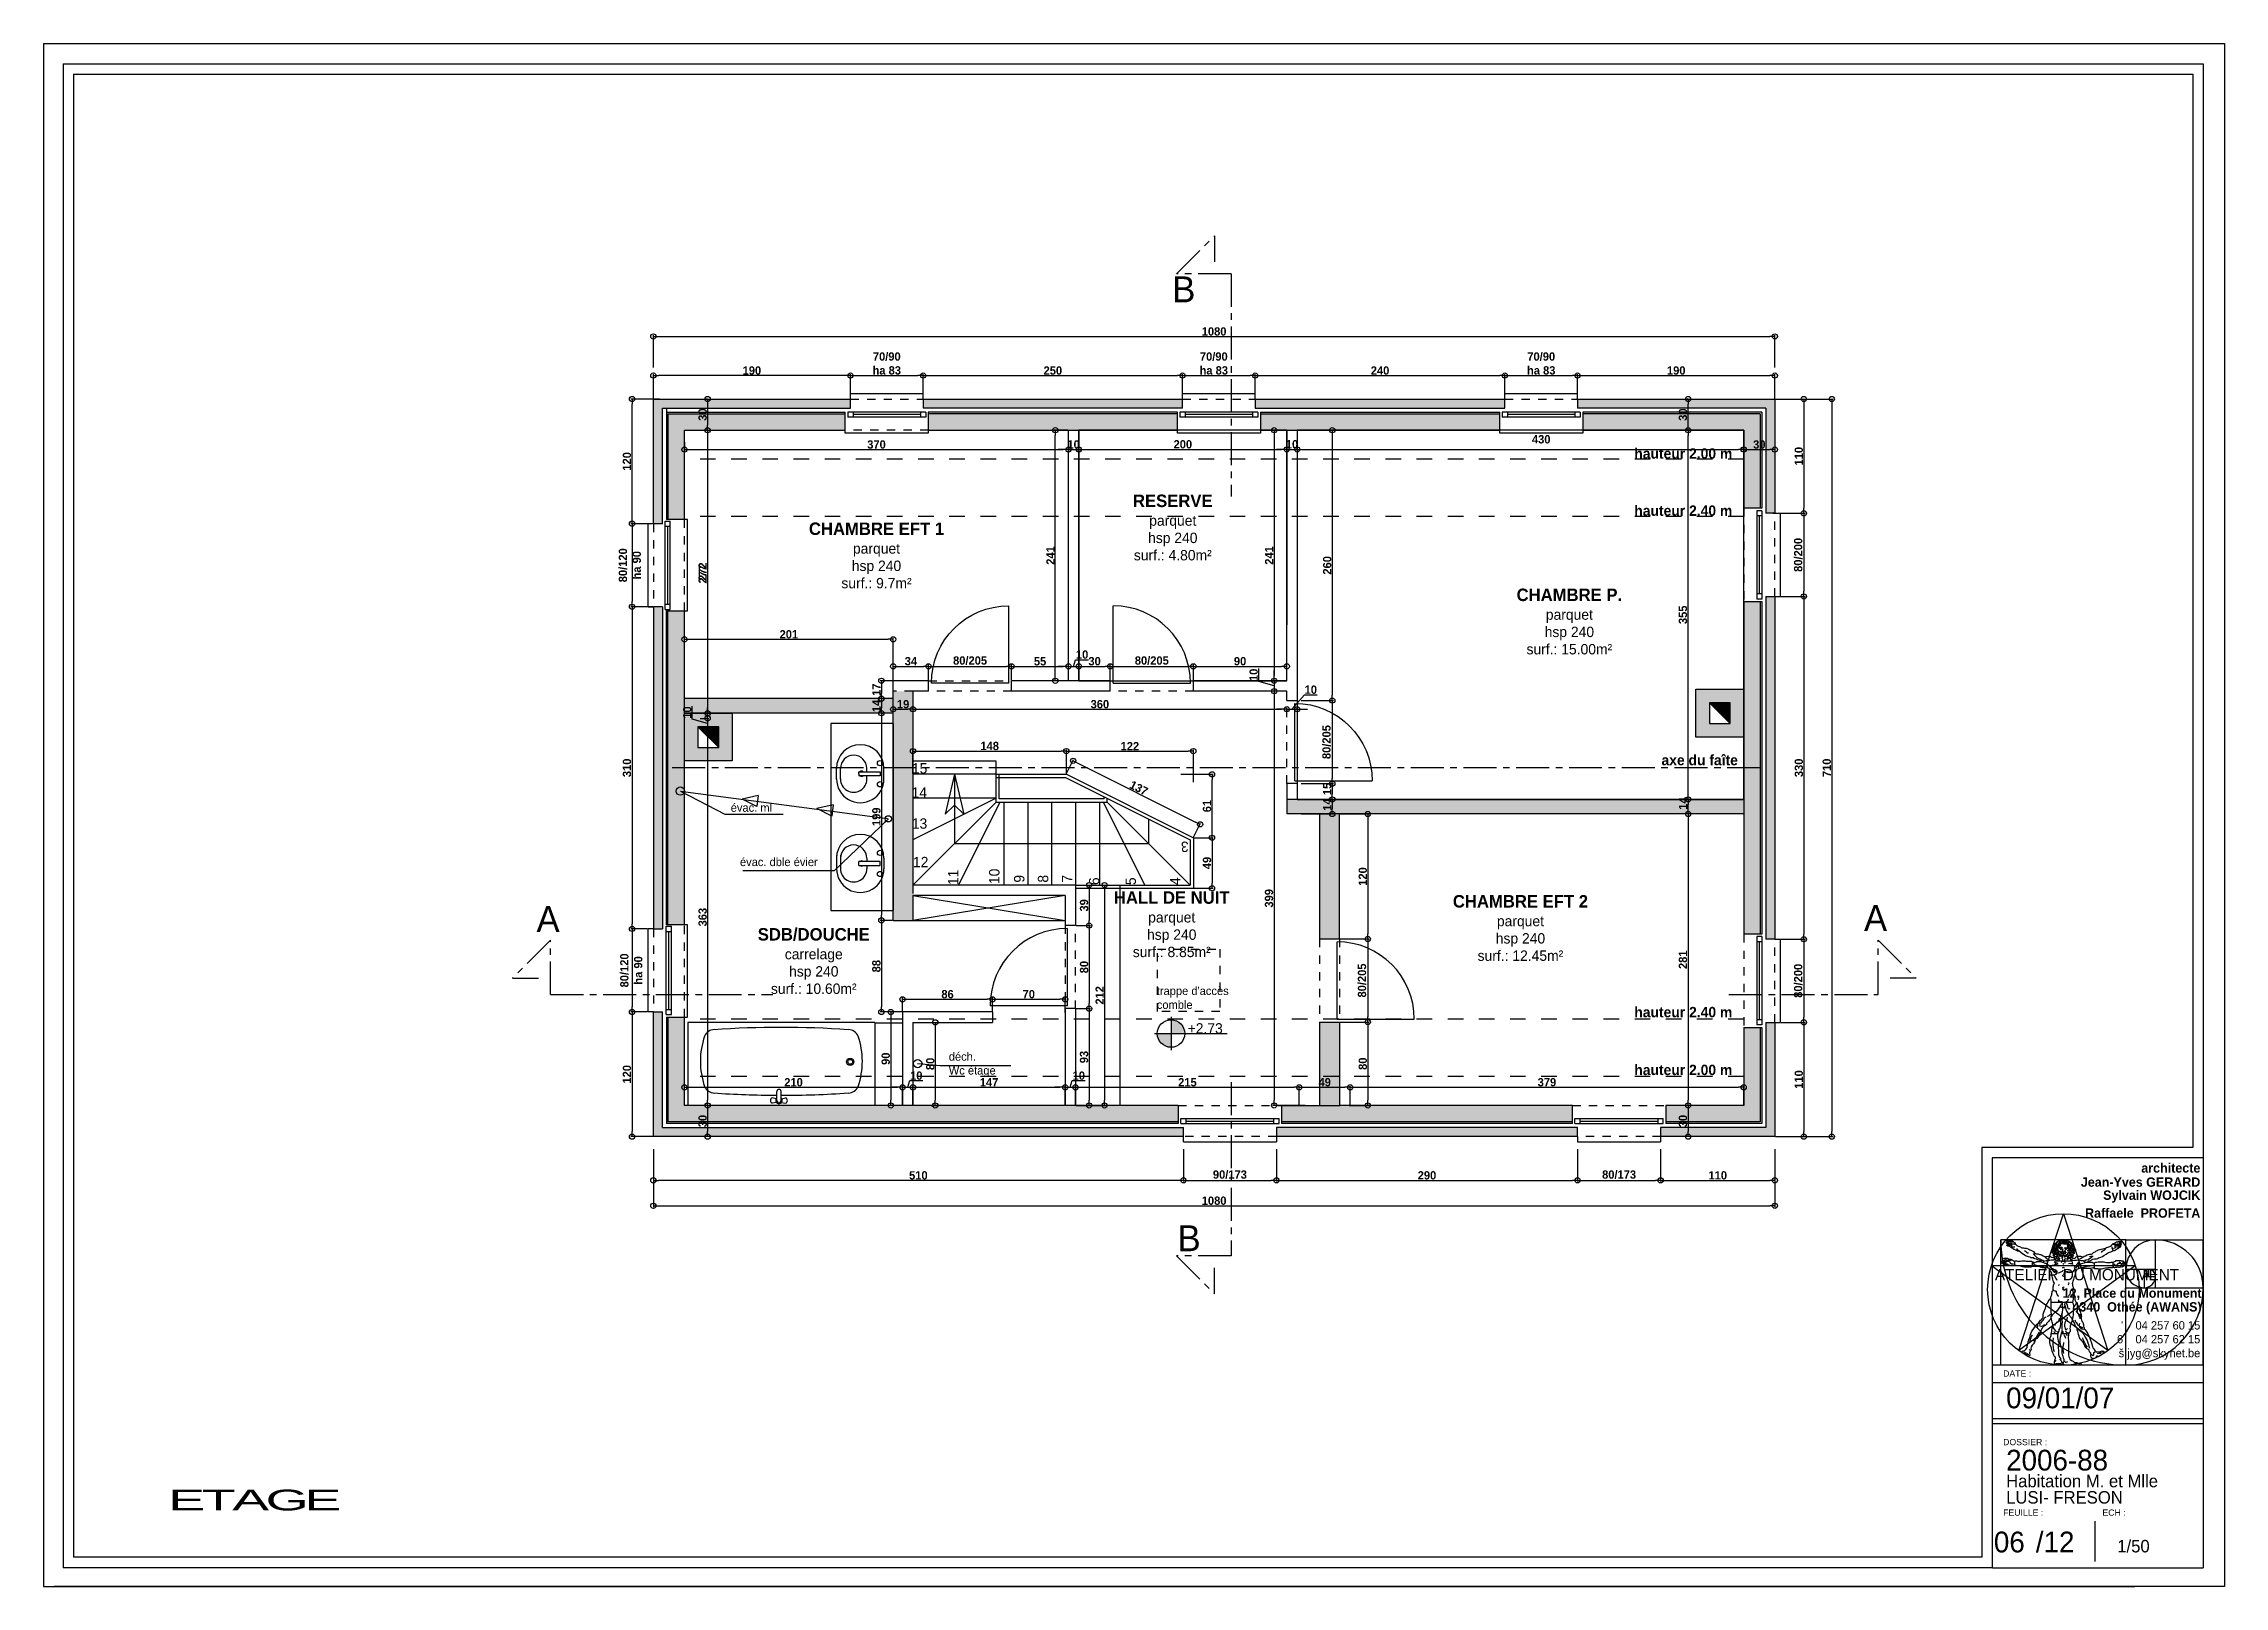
# Model space of a CAD drawing. Header units: millimetres. Extents: x -44462 to 306987, y -116160 to 12874.
# Drawn here: x -8917 to -6817, y -56908 to -55423 of the extents above; entities that cross this region are included whole.
import ezdxf

# ---------------------------------------------------------------- set-up
doc = ezdxf.new("R2010")
doc.units = ezdxf.units.MM
doc.header["$PDMODE"] = 35
doc.header["$PDSIZE"] = 10
doc.linetypes.add('AXES', pattern=[50.8, 31.75, -6.35, 6.35, -6.35])
doc.linetypes.add('TRAIT_4', pattern=[20, 10, -10])
for name, color, linetype in [('AVP_HACHURES', 8, 'Continuous'), ('AVP_TEXTES', 7, 'Continuous'), ('BLANC', 7, 'Continuous'), ('chassis fen.portes', 1, 'Continuous'), ('COTES', 1, 'Continuous'), ('COULEUR 8', 8, 'Continuous'), ('CYAN', 4, 'Continuous'), ('EGOUTTAGE', 6, 'Continuous'), ('EQUIP', 5, 'Continuous'), ('JAUNE', 2, 'Continuous'), ('Layer1', 1, 'Continuous'), ('MAGENTA', 6, 'Continuous'), ('MURS', 7, 'Continuous'), ('ROUGE', 1, 'Continuous'), ('TEXTE', 1, 'Continuous')]:
    doc.layers.add(name, color=color, linetype=linetype)
doc.layers.add('SURFACE', color=5, linetype='Continuous', plot=False)
doc.styles.add('century', font='GOTHIC.TTF', dxfattribs={"height": 12})
doc.styles.add('CENTURY GOTHIC', font='GOTHIC.TTF')
doc.styles.add('Century Gothic Gras', font='GOTHICB.TTF')
doc.styles.add('COMICS', font='comic.TTF', dxfattribs={"height": 10})
doc.styles.add('wide latin', font='', dxfattribs={"height": 10})
doc.styles.get('wide latin').set_extended_font_data('Wide Latin')
doc.dimstyles.new('1-50', dxfattribs={"dimtxt": 8, "dimasz": 5, "dimexe": 1.25, "dimexo": 0.625, "dimtad": 1, "dimdec": 0, "dimtxsty": 'Century Gothic Gras', "dimblk": 'ORIGIN', "dimcen": 5, "dimclrd": 8, "dimclre": 5, "dimclrt": 6, "dimadec": 0, "dimazin": 0, "dimtfac": 1, "dimtdec": 0, "dimtmove": 0, "dimatfit": 3, "dimfxl": 0, "dimarcsym": 0})

msp = doc.modelspace()

# ---------------------------------------------------------------- texts
at = {"layer": 'MURS', "color": 7, "linetype": 'Continuous', "char_height": 25, "width": 155.794, "style": 'century'}
for s, insert, attachment_point in [('B', (-7830.4, -55647.1), 1), ('A', (-8420.3, -56253.3), 3), ('A', (-7142, -56252.3), 3), ('B', (-7825.3, -56560.5), 1)]:
    msp.add_mtext(s, dxfattribs=dict(at, insert=insert, attachment_point=attachment_point))
at = {"layer": 'ROUGE', "style": 'CENTURY GOTHIC'}
for s, p in [('15', (-8081.1, -56125.7)), ('14', (-8081.4, -56148.9)), ('13', (-8081.2, -56178.8)), ('12', (-8080.1, -56215.9))]:
    msp.add_text(s, height=10, dxfattribs=at).set_placement(p)
for s, rotation, p in [('3', 180, (-7814.6, -56191.2)), ('11', 90, (-8036.3, -56233.1)), ('10', 90, (-7996.8, -56232.1)), ('9', 90, (-7972.8, -56230.7)), ('8', 90, (-7949.8, -56230.7)), ('7', 90, (-7926.6, -56230.7)), ('6', 90, (-7900.6, -56233.1)), ('5', 90, (-7865.4, -56233.1)), ('4', 90, (-7822.5, -56233.1))]:
    msp.add_text(s, height=10, rotation=rotation, dxfattribs=at).set_placement(p)
at = {"layer": 'TEXTE', "color": 6, "style": 'CENTURY GOTHIC'}
for s, insert, char_height, width, attachment_point in [('{\\fCentury Gothic|b1|i0|c0|p34;\\C3;hauteur 2.00 m}', (-7338.3, -55817.7), 10, 111.767, 5), ('{\\fCentury Gothic|b1|i0|c0|p34;\\H1.2x;\\C3;RESERVE\\P\\fCentury Gothic|b0|i0|c0|p34;\\H0.8333x;\\C8;parquet\\Phsp 240\\Psurf.: 4.80m²}', (-7829.9, -55888.9), 10, 455, 5), ('{\\fCentury Gothic|b1|i0|c0|p34;\\C3;hauteur 2.40 m}', (-7338.3, -55872.7), 10, 111.767, 5), ('{\\fCentury Gothic|b1|i0|c0|p34;\\H1.2x;\\C3;CHAMBRE EFT 1\\P\\fCentury Gothic|b0|i0|c0|p34;\\H0.8333x;\\C8;parquet\\Phsp 240\\Psurf.: 9.7m²}', (-8115.2, -55915.8), 10, 369.718, 5), ('{\\fCentury Gothic|b1|i0|c0|p34;\\H1.2x;\\C3;CHAMBRE P.\\P\\fCentury Gothic|b0|i0|c0|p34;\\H0.8333x;\\C8;parquet\\Phsp 240\\Psurf.: 15.00m²}', (-7448, -55979.4), 10, 430.011, 5), ('{\\fCentury Gothic|b1|i0|c0|p34;\\C3;axe du faîte}', (-7322.5, -56112.8), 10, 94.829, 5), ('{\\fCentury Gothic|b1|i0|c0|p34;\\H1.2x;\\C3;HALL DE NUIT\\P\\fCentury Gothic|b0|i0|c0|p34;\\H0.8333x;\\C8;parquet\\Phsp 240\\Psurf.: 8.85m²}', (-7830.9, -56270.8), 10, 171.117, 5), ('{\\fCentury Gothic|b1|i0|c0|p34;\\H1.2x;\\C3;CHAMBRE EFT 2\\P\\fCentury Gothic|b0|i0|c0|p34;\\H0.8333x;\\C8;parquet\\Phsp 240\\Psurf.: 12.45m²}', (-7495.1, -56274.4), 10, 430.011, 5), ('{\\fCentury Gothic|b1|i0|c0|p34;\\H1.2x;\\C3;SDB/DOUCHE\\P\\fCentury Gothic|b0|i0|c0|p34;\\H0.8333x;\\C8;carrelage\\Phsp 240\\Psurf.: 10.60m²}', (-8175.6, -56306.2), 10, 210, 5), ("{\\H1x;\\C8;trappe d'accès\\Pcomble}", (-7845.3, -56330.9), 8, 87.75, 1), ('{\\fCentury Gothic|b1|i0|c0|p34;\\C3;hauteur 2.40 m}', (-7338.3, -56355.4), 10, 111.767, 5), ('{\\fCentury Gothic|b1|i0|c0|p34;\\C3;hauteur 2.00 m}', (-7338.3, -56411), 10, 111.767, 5)]:
    msp.add_mtext(s, dxfattribs=dict(at, insert=insert, char_height=char_height, width=width, attachment_point=attachment_point))
at = {"layer": 'TEXTE', "attachment_point": 1, "style": 'CENTURY GOTHIC'}
for s, insert, char_height, width in [('évac. ml', (-8255.6, -56154.5), 8, 90.253), ('évac. dble évier', (-8246.7, -56206.8), 8, 90.253), ('déch. \\PWc étage', (-8045.6, -56394.1), 8, 90.253), ('\\pi-30,l30,t30;{\\W2;\\T0.9;ETAGE}', (-8797.2, -56815), 20, 211.241)]:
    msp.add_mtext(s, dxfattribs=dict(at, insert=insert, char_height=char_height, width=width))

# ---------------------------------------------------------------- blocks, each defined once
blk = doc.blocks.new('_Origin')
at = {"color": 0, "linetype": 'Continuous', "lineweight": -2}
blk.add_line((0, 0), (-1, 0), dxfattribs=at)
blk.add_circle((0, 0), 0.5, dxfattribs=at)
blk = doc.blocks.new('*D284')
at = {"layer": 'COTES', "color": 8, "lineweight": -2}
for p, q in [((-7935.4, -55813.8), (-7940.4, -55813.8)), ((-7930.4, -55813.8), (-7920.4, -55813.8)), ((-7915.4, -55813.8), (-7910.4, -55813.8))]:
    blk.add_line(p, q, dxfattribs=at)
at = {"layer": 'COTES', "color": 5, "lineweight": -2}
for p, q in [((-7930.4, -55805.2), (-7930.4, -55815)), ((-7920.4, -55805.2), (-7920.4, -55815))]:
    blk.add_line(p, q, dxfattribs=at)
at = {"layer": 'Defpoints', "color": 0}
for p in [(-7930.4, -55804.6), (-7920.4, -55804.6), (-7920.4, -55813.8)]:
    blk.add_point(p, dxfattribs=at)
at = {"layer": 'COTES', "color": 8, "lineweight": -2, "xscale": 5, "yscale": 5, "zscale": 5}
blk.add_blockref('_Origin', (-7930.4, -55813.8), dxfattribs=at)
at = {"layer": 'COTES', "color": 8, "lineweight": -2, "xscale": 5, "yscale": 5, "zscale": 5, "rotation": 180}
blk.add_blockref('_Origin', (-7920.4, -55813.8), dxfattribs=at)
at = {"layer": 'COTES', "color": 6, "insert": (-7925.4, -55809), "char_height": 8, "attachment_point": 5, "style": 'Century Gothic Gras'}
blk.add_mtext('10', dxfattribs=at)
blk = doc.blocks.new('*D285')
at = {"layer": 'COTES', "color": 8, "lineweight": -2}
for p, q in [((-7725.1, -55813.7), (-7730.1, -55813.7)), ((-7720.1, -55813.7), (-7710.1, -55813.7)), ((-7705.1, -55813.7), (-7700.1, -55813.7))]:
    blk.add_line(p, q, dxfattribs=at)
at = {"layer": 'COTES', "color": 5, "lineweight": -2}
for p, q in [((-7720.1, -55802.1), (-7720.1, -55814.9)), ((-7710.1, -55802.1), (-7710.1, -55814.9))]:
    blk.add_line(p, q, dxfattribs=at)
at = {"layer": 'Defpoints', "color": 0}
for p in [(-7720.1, -55801.4), (-7710.1, -55801.4), (-7710.1, -55813.7)]:
    blk.add_point(p, dxfattribs=at)
at = {"layer": 'COTES', "color": 8, "lineweight": -2, "xscale": 5, "yscale": 5, "zscale": 5}
blk.add_blockref('_Origin', (-7720.1, -55813.7), dxfattribs=at)
at = {"layer": 'COTES', "color": 8, "lineweight": -2, "xscale": 5, "yscale": 5, "zscale": 5, "rotation": 180}
blk.add_blockref('_Origin', (-7710.1, -55813.7), dxfattribs=at)
at = {"layer": 'COTES', "color": 6, "insert": (-7715.1, -55808.8), "char_height": 8, "attachment_point": 5, "style": 'Century Gothic Gras'}
blk.add_mtext('10', dxfattribs=at)
blk = doc.blocks.new('*D286')
at = {"layer": 'COTES', "color": 5, "lineweight": -2}
for p, q in [((-8285, -55795.2), (-8276.6, -55795.2)), ((-8285, -56067.6), (-8276.6, -56067.6))]:
    blk.add_line(p, q, dxfattribs=at)
at = {"layer": 'COTES', "color": 8, "lineweight": -2}
blk.add_line((-8277.8, -55800.2), (-8277.8, -56062.6), dxfattribs=at)
at = {"layer": 'Defpoints', "color": 0}
for p in [(-8285.6, -55795.2), (-8285.6, -56067.6), (-8277.8, -56067.6)]:
    blk.add_point(p, dxfattribs=at)
at = {"layer": 'COTES', "color": 8, "lineweight": -2, "xscale": 5, "yscale": 5, "zscale": 5}
for p, rotation in [((-8277.8, -55795.2), 90), ((-8277.8, -56067.6), 270)]:
    blk.add_blockref('_Origin', p, dxfattribs=dict(at, rotation=rotation))
at = {"layer": 'COTES', "color": 6, "insert": (-8282.6, -55931.4), "char_height": 8, "attachment_point": 5, "rotation": 90, "style": 'Century Gothic Gras'}
blk.add_mtext('272', dxfattribs=at)
blk = doc.blocks.new('*D287')
at = {"layer": 'COTES', "color": 5, "lineweight": -2}
for p, q in [((-7323.2, -56150.6), (-7335, -56150.6)), ((-7323.2, -56164.6), (-7335, -56164.6))]:
    blk.add_line(p, q, dxfattribs=at)
at = {"layer": 'COTES', "color": 8, "lineweight": -2}
blk.add_line((-7333.7, -56159.6), (-7333.7, -56155.6), dxfattribs=at)
at = {"layer": 'Defpoints', "color": 0}
for p in [(-7333.7, -56150.6), (-7322.6, -56150.6), (-7322.6, -56164.6)]:
    blk.add_point(p, dxfattribs=at)
at = {"layer": 'COTES', "color": 8, "lineweight": -2, "xscale": 5, "yscale": 5, "zscale": 5}
for p, rotation in [((-7333.7, -56150.6), 90), ((-7333.7, -56164.6), 270)]:
    blk.add_blockref('_Origin', p, dxfattribs=dict(at, rotation=rotation))
at = {"layer": 'COTES', "color": 6, "insert": (-7338.5, -56154.6), "char_height": 8, "attachment_point": 5, "rotation": 90, "style": 'Century Gothic Gras'}
blk.add_mtext('14', dxfattribs=at)
blk = doc.blocks.new('*D293')
at = {"layer": 'COTES', "color": 5, "lineweight": -2}
for p, q in [((-8110.5, -56053.6), (-8111.7, -56053.6)), ((-8110.5, -56067.6), (-8109.2, -56067.6))]:
    blk.add_line(p, q, dxfattribs=at)
at = {"layer": 'COTES', "color": 8, "lineweight": -2}
blk.add_line((-8110.5, -56058.6), (-8110.5, -56062.6), dxfattribs=at)
at = {"layer": 'Defpoints', "color": 0}
for p in [(-8110.5, -56053.6), (-8110.5, -56067.6), (-8110.5, -56067.6)]:
    blk.add_point(p, dxfattribs=at)
at = {"layer": 'COTES', "color": 8, "lineweight": -2, "xscale": 5, "yscale": 5, "zscale": 5}
for p, rotation in [((-8110.5, -56053.6), 90), ((-8110.5, -56067.6), 270)]:
    blk.add_blockref('_Origin', p, dxfattribs=dict(at, rotation=rotation))
at = {"layer": 'COTES', "color": 6, "insert": (-8115.2, -56060.6), "char_height": 8, "attachment_point": 5, "rotation": 90, "style": 'Century Gothic Gras'}
blk.add_mtext('14', dxfattribs=at)
blk = doc.blocks.new('*D222')
at = {"layer": 'COTES', "color": 5, "lineweight": -2}
for p, q in [((-8090.1, -56444.6), (-8090.1, -56426.5)), ((-8080.1, -56444.6), (-8080.1, -56426.5))]:
    blk.add_line(p, q, dxfattribs=at)
at = {"layer": 'COTES', "color": 8, "lineweight": -2}
for p, q in [((-8085.1, -56427.7), (-8083.2, -56421.3)), ((-8083.2, -56421.3), (-8070.7, -56421.3)), ((-8095.1, -56427.7), (-8100.1, -56427.7)), ((-8090.1, -56427.7), (-8080.1, -56427.7)), ((-8090.1, -56427.7), (-8080.1, -56427.7)), ((-8075.1, -56427.7), (-8070.1, -56427.7))]:
    blk.add_line(p, q, dxfattribs=at)
at = {"layer": 'Defpoints', "color": 0}
for p in [(-8090.1, -56445.2), (-8080.1, -56427.7), (-8080.1, -56445.2)]:
    blk.add_point(p, dxfattribs=at)
at = {"layer": 'COTES', "color": 8, "lineweight": -2, "xscale": 5, "yscale": 5, "zscale": 5}
blk.add_blockref('_Origin', (-8090.1, -56427.7), dxfattribs=at)
at = {"layer": 'COTES', "color": 8, "lineweight": -2, "xscale": 5, "yscale": 5, "zscale": 5, "rotation": 180}
blk.add_blockref('_Origin', (-8080.1, -56427.7), dxfattribs=at)
at = {"layer": 'COTES', "color": 6, "insert": (-8076.9, -56416.5), "char_height": 8, "attachment_point": 5, "style": 'Century Gothic Gras'}
blk.add_mtext('10', dxfattribs=at)
blk = doc.blocks.new('*D223')
at = {"layer": 'COTES', "color": 5, "lineweight": -2}
for p, q in [((-8080.1, -56444.6), (-8080.1, -56426.5)), ((-7933.6, -56444.6), (-7933.6, -56426.5))]:
    blk.add_line(p, q, dxfattribs=at)
at = {"layer": 'COTES', "color": 8, "lineweight": -2}
blk.add_line((-8075.1, -56427.7), (-7938.6, -56427.7), dxfattribs=at)
at = {"layer": 'Defpoints', "color": 0}
for p in [(-8080.1, -56445.2), (-7933.6, -56427.7), (-7933.6, -56445.2)]:
    blk.add_point(p, dxfattribs=at)
at = {"layer": 'COTES', "color": 8, "lineweight": -2, "xscale": 5, "yscale": 5, "zscale": 5, "rotation": 180}
blk.add_blockref('_Origin', (-8080.1, -56427.7), dxfattribs=at)
at = {"layer": 'COTES', "color": 8, "lineweight": -2, "xscale": 5, "yscale": 5, "zscale": 5}
blk.add_blockref('_Origin', (-7933.6, -56427.7), dxfattribs=at)
at = {"layer": 'COTES', "color": 6, "insert": (-8006.8, -56422.9), "char_height": 8, "attachment_point": 5, "style": 'Century Gothic Gras'}
blk.add_mtext('147', dxfattribs=at)
blk = doc.blocks.new('*D294')
at = {"layer": 'COTES', "color": 5, "lineweight": -2}
for p, q in [((-7933.6, -56444.6), (-7933.6, -56426.5)), ((-7923.6, -56444.6), (-7923.6, -56426.5))]:
    blk.add_line(p, q, dxfattribs=at)
at = {"layer": 'COTES', "color": 8, "lineweight": -2}
for p, q in [((-7928.6, -56427.7), (-7926.7, -56421.3)), ((-7926.7, -56421.3), (-7914.2, -56421.3)), ((-7938.6, -56427.7), (-7943.6, -56427.7)), ((-7933.6, -56427.7), (-7923.6, -56427.7)), ((-7933.6, -56427.7), (-7923.6, -56427.7)), ((-7918.6, -56427.7), (-7913.6, -56427.7))]:
    blk.add_line(p, q, dxfattribs=at)
at = {"layer": 'Defpoints', "color": 0}
for p in [(-7933.6, -56445.2), (-7923.6, -56427.7), (-7923.6, -56445.2)]:
    blk.add_point(p, dxfattribs=at)
at = {"layer": 'COTES', "color": 8, "lineweight": -2, "xscale": 5, "yscale": 5, "zscale": 5}
blk.add_blockref('_Origin', (-7933.6, -56427.7), dxfattribs=at)
at = {"layer": 'COTES', "color": 8, "lineweight": -2, "xscale": 5, "yscale": 5, "zscale": 5, "rotation": 180}
blk.add_blockref('_Origin', (-7923.6, -56427.7), dxfattribs=at)
at = {"layer": 'COTES', "color": 6, "insert": (-7920.4, -56416.5), "char_height": 8, "attachment_point": 5, "style": 'Century Gothic Gras'}
blk.add_mtext('10', dxfattribs=at)
blk = doc.blocks.new('A$C1BC9630A')
at = {"color": 2}
blk.add_line((-3.5, 3.5), (-3.5, 96.5), dxfattribs=at)
at = {"color": 1}
blk.add_line((-3.5, 3.5), (-96.5, 3.5), dxfattribs=at)
at = {"color": 2}
blk.add_arc((-3.5, 3.5), 93, 90, 180, dxfattribs=at)
blk = doc.blocks.new('*D401')
at = {"layer": 'COTES', "color": 5, "lineweight": -2}
for p, q in [((-7225.3, -55765.2), (-7194, -55765.2)), ((-7225.3, -56475.2), (-7194, -56475.2))]:
    blk.add_line(p, q, dxfattribs=at)
at = {"layer": 'COTES', "color": 8, "lineweight": -2}
blk.add_line((-7195.3, -55770.2), (-7195.3, -56470.2), dxfattribs=at)
at = {"layer": 'Defpoints', "color": 0}
for p in [(-7250.1, -55765.2), (-7250.1, -56475.2), (-7195.3, -56475.2)]:
    blk.add_point(p, dxfattribs=at)
at = {"layer": 'COTES', "color": 8, "lineweight": -2, "xscale": 5, "yscale": 5, "zscale": 5}
for p, rotation in [((-7195.3, -55765.2), 90), ((-7195.3, -56475.2), 270)]:
    blk.add_blockref('_Origin', p, dxfattribs=dict(at, rotation=rotation))
at = {"layer": 'COTES', "color": 6, "insert": (-7200.1, -56120.2), "char_height": 8, "attachment_point": 5, "rotation": 90, "style": 'Century Gothic Gras'}
blk.add_mtext('710', dxfattribs=at)
blk = doc.blocks.new('*D267')
at = {"layer": 'COTES', "color": 5, "lineweight": -2}
for p, q in [((-8330.7, -55885.2), (-8351.9, -55885.2)), ((-8330.7, -55965.2), (-8351.9, -55965.2))]:
    blk.add_line(p, q, dxfattribs=at)
at = {"layer": 'COTES', "color": 8, "lineweight": -2}
blk.add_line((-8350.6, -55890.2), (-8350.6, -55960.2), dxfattribs=at)
at = {"layer": 'Defpoints', "color": 0}
for p in [(-8330.1, -55885.2), (-8350.6, -55965.2), (-8330.1, -55965.2)]:
    blk.add_point(p, dxfattribs=at)
at = {"layer": 'COTES', "color": 8, "lineweight": -2, "xscale": 5, "yscale": 5, "zscale": 5}
for p, rotation in [((-8350.6, -55885.2), 90), ((-8350.6, -55965.2), 270)]:
    blk.add_blockref('_Origin', p, dxfattribs=dict(at, rotation=rotation))
at = {"layer": 'COTES', "color": 6, "insert": (-8352.7, -55925.2), "char_height": 8, "attachment_point": 5, "rotation": 90, "style": 'Century Gothic Gras'}
blk.add_mtext('80/120\\Pha 90', dxfattribs=at)
blk = doc.blocks.new('*D402')
at = {"layer": 'COTES', "color": 5, "lineweight": -2}
for p, q in [((-7249.5, -55875.2), (-7220.9, -55875.2)), ((-7249.5, -55955.2), (-7220.9, -55955.2))]:
    blk.add_line(p, q, dxfattribs=at)
at = {"layer": 'COTES', "color": 8, "lineweight": -2}
blk.add_line((-7222.2, -55880.2), (-7222.2, -55950.2), dxfattribs=at)
at = {"layer": 'Defpoints', "color": 0}
for p in [(-7250.1, -55875.2), (-7250.1, -55955.2), (-7222.2, -55955.2)]:
    blk.add_point(p, dxfattribs=at)
at = {"layer": 'COTES', "color": 8, "lineweight": -2, "xscale": 5, "yscale": 5, "zscale": 5}
for p, rotation in [((-7222.2, -55875.2), 90), ((-7222.2, -55955.2), 270)]:
    blk.add_blockref('_Origin', p, dxfattribs=dict(at, rotation=rotation))
at = {"layer": 'COTES', "color": 6, "insert": (-7227.6, -55915.2), "char_height": 8, "attachment_point": 5, "rotation": 90, "style": 'Century Gothic Gras'}
blk.add_mtext('80/200', dxfattribs=at)
blk = doc.blocks.new('*D403')
at = {"layer": 'COTES', "color": 5, "lineweight": -2}
for p, q in [((-8070.3, -55764.6), (-8070.3, -55741.4)), ((-7820.5, -55764.6), (-7820.5, -55741.4))]:
    blk.add_line(p, q, dxfattribs=at)
at = {"layer": 'COTES', "color": 8, "lineweight": -2}
blk.add_line((-8065.3, -55742.6), (-7825.5, -55742.6), dxfattribs=at)
at = {"layer": 'Defpoints', "color": 0}
for p in [(-7820.5, -55742.6), (-8070.3, -55765.2), (-7820.5, -55765.2)]:
    blk.add_point(p, dxfattribs=at)
at = {"layer": 'COTES', "color": 8, "lineweight": -2, "xscale": 5, "yscale": 5, "zscale": 5, "rotation": 180}
blk.add_blockref('_Origin', (-8070.3, -55742.6), dxfattribs=at)
at = {"layer": 'COTES', "color": 8, "lineweight": -2, "xscale": 5, "yscale": 5, "zscale": 5}
blk.add_blockref('_Origin', (-7820.5, -55742.6), dxfattribs=at)
at = {"layer": 'COTES', "color": 6, "insert": (-7945.4, -55737.8), "char_height": 8, "attachment_point": 5, "style": 'Century Gothic Gras'}
blk.add_mtext('250', dxfattribs=at)
blk = doc.blocks.new('*D404')
at = {"layer": 'COTES', "color": 5, "lineweight": -2}
for p, q in [((-8330.7, -55965.2), (-8351.9, -55965.2)), ((-8335.7, -56275.2), (-8351.9, -56275.2))]:
    blk.add_line(p, q, dxfattribs=at)
at = {"layer": 'COTES', "color": 8, "lineweight": -2}
blk.add_line((-8350.6, -55970.2), (-8350.6, -56270.2), dxfattribs=at)
at = {"layer": 'Defpoints', "color": 0}
for p in [(-8330.1, -55965.2), (-8350.6, -56275.2), (-8335.1, -56275.2)]:
    blk.add_point(p, dxfattribs=at)
at = {"layer": 'COTES', "color": 8, "lineweight": -2, "xscale": 5, "yscale": 5, "zscale": 5}
for p, rotation in [((-8350.6, -55965.2), 90), ((-8350.6, -56275.2), 270)]:
    blk.add_blockref('_Origin', p, dxfattribs=dict(at, rotation=rotation))
at = {"layer": 'COTES', "color": 6, "insert": (-8355.5, -56120.2), "char_height": 8, "attachment_point": 5, "rotation": 90, "style": 'Century Gothic Gras'}
blk.add_mtext('310', dxfattribs=at)
blk = doc.blocks.new('*D405')
at = {"layer": 'COTES', "color": 5, "lineweight": -2}
for p, q in [((-8335.7, -56275.2), (-8351.9, -56275.2)), ((-8335.7, -56355.2), (-8351.9, -56355.2))]:
    blk.add_line(p, q, dxfattribs=at)
at = {"layer": 'COTES', "color": 8, "lineweight": -2}
blk.add_line((-8350.6, -56280.2), (-8350.6, -56350.2), dxfattribs=at)
at = {"layer": 'Defpoints', "color": 0}
for p in [(-8335.1, -56275.2), (-8350.6, -56355.2), (-8335.1, -56355.2)]:
    blk.add_point(p, dxfattribs=at)
at = {"layer": 'COTES', "color": 8, "lineweight": -2, "xscale": 5, "yscale": 5, "zscale": 5}
for p, rotation in [((-8350.6, -56275.2), 90), ((-8350.6, -56355.2), 270)]:
    blk.add_blockref('_Origin', p, dxfattribs=dict(at, rotation=rotation))
at = {"layer": 'COTES', "color": 6, "insert": (-8351.3, -56315.2), "char_height": 8, "attachment_point": 5, "rotation": 90, "style": 'Century Gothic Gras'}
blk.add_mtext('80/120\\Pha 90', dxfattribs=at)
blk = doc.blocks.new('*D406')
at = {"layer": 'COTES', "color": 5, "lineweight": -2}
for p, q in [((-8335.7, -56355.2), (-8351.9, -56355.2)), ((-8326.6, -56475.2), (-8351.9, -56475.2))]:
    blk.add_line(p, q, dxfattribs=at)
at = {"layer": 'COTES', "color": 8, "lineweight": -2}
blk.add_line((-8350.6, -56360.2), (-8350.6, -56470.2), dxfattribs=at)
at = {"layer": 'Defpoints', "color": 0}
for p in [(-8335.1, -56355.2), (-8350.6, -56475.2), (-8326, -56475.2)]:
    blk.add_point(p, dxfattribs=at)
at = {"layer": 'COTES', "color": 8, "lineweight": -2, "xscale": 5, "yscale": 5, "zscale": 5}
for p, rotation in [((-8350.6, -56355.2), 90), ((-8350.6, -56475.2), 270)]:
    blk.add_blockref('_Origin', p, dxfattribs=dict(at, rotation=rotation))
at = {"layer": 'COTES', "color": 6, "insert": (-8355.5, -56415.2), "char_height": 8, "attachment_point": 5, "rotation": 90, "style": 'Century Gothic Gras'}
blk.add_mtext('120', dxfattribs=at)
blk = doc.blocks.new('*D407')
at = {"layer": 'COTES', "color": 5, "lineweight": -2}
for p, q in [((-7750.5, -55764.6), (-7750.5, -55741.4)), ((-7510.1, -55764.6), (-7510.1, -55741.4))]:
    blk.add_line(p, q, dxfattribs=at)
at = {"layer": 'COTES', "color": 8, "lineweight": -2}
blk.add_line((-7745.5, -55742.6), (-7515.1, -55742.6), dxfattribs=at)
at = {"layer": 'Defpoints', "color": 0}
for p in [(-7510.1, -55742.6), (-7750.5, -55765.2), (-7510.1, -55765.2)]:
    blk.add_point(p, dxfattribs=at)
at = {"layer": 'COTES', "color": 8, "lineweight": -2, "xscale": 5, "yscale": 5, "zscale": 5, "rotation": 180}
blk.add_blockref('_Origin', (-7750.5, -55742.6), dxfattribs=at)
at = {"layer": 'COTES', "color": 8, "lineweight": -2, "xscale": 5, "yscale": 5, "zscale": 5}
blk.add_blockref('_Origin', (-7510.1, -55742.6), dxfattribs=at)
at = {"layer": 'COTES', "color": 6, "insert": (-7630.3, -55737.8), "char_height": 8, "attachment_point": 5, "style": 'Century Gothic Gras'}
blk.add_mtext('240', dxfattribs=at)
blk = doc.blocks.new('*D408')
at = {"layer": 'COTES', "color": 5, "lineweight": -2}
for p, q in [((-7820.5, -55764.6), (-7820.5, -55741.4)), ((-7750.5, -55764.6), (-7750.5, -55741.4))]:
    blk.add_line(p, q, dxfattribs=at)
at = {"layer": 'COTES', "color": 8, "lineweight": -2}
blk.add_line((-7815.5, -55742.6), (-7755.5, -55742.6), dxfattribs=at)
at = {"layer": 'Defpoints', "color": 0}
for p in [(-7750.5, -55742.6), (-7820.5, -55765.2), (-7750.5, -55765.2)]:
    blk.add_point(p, dxfattribs=at)
at = {"layer": 'COTES', "color": 8, "lineweight": -2, "xscale": 5, "yscale": 5, "zscale": 5, "rotation": 180}
blk.add_blockref('_Origin', (-7820.5, -55742.6), dxfattribs=at)
at = {"layer": 'COTES', "color": 8, "lineweight": -2, "xscale": 5, "yscale": 5, "zscale": 5}
blk.add_blockref('_Origin', (-7750.5, -55742.6), dxfattribs=at)
at = {"layer": 'COTES', "color": 6, "insert": (-7790.4, -55731), "char_height": 8, "attachment_point": 5, "style": 'Century Gothic Gras'}
blk.add_mtext('70/90\\Pha 83', dxfattribs=at)
blk = doc.blocks.new('*D409')
at = {"layer": 'COTES', "color": 5, "lineweight": -2}
for p, q in [((-7244.5, -56365.2), (-7220.9, -56365.2)), ((-7249.5, -56475.2), (-7220.9, -56475.2))]:
    blk.add_line(p, q, dxfattribs=at)
at = {"layer": 'COTES', "color": 8, "lineweight": -2}
blk.add_line((-7222.2, -56370.2), (-7222.2, -56470.2), dxfattribs=at)
at = {"layer": 'Defpoints', "color": 0}
for p in [(-7245.1, -56365.2), (-7250.1, -56475.2), (-7222.2, -56475.2)]:
    blk.add_point(p, dxfattribs=at)
at = {"layer": 'COTES', "color": 8, "lineweight": -2, "xscale": 5, "yscale": 5, "zscale": 5}
for p, rotation in [((-7222.2, -56365.2), 90), ((-7222.2, -56475.2), 270)]:
    blk.add_blockref('_Origin', p, dxfattribs=dict(at, rotation=rotation))
at = {"layer": 'COTES', "color": 6, "insert": (-7227, -56420.2), "char_height": 8, "attachment_point": 5, "rotation": 90, "style": 'Century Gothic Gras'}
blk.add_mtext('110', dxfattribs=at)
blk = doc.blocks.new('*D410')
at = {"layer": 'COTES', "color": 5, "lineweight": -2}
for p, q in [((-7510.1, -55764.6), (-7510.1, -55741.4)), ((-7440.1, -55762.1), (-7440.1, -55741.4))]:
    blk.add_line(p, q, dxfattribs=at)
at = {"layer": 'COTES', "color": 8, "lineweight": -2}
blk.add_line((-7505.1, -55742.6), (-7445.1, -55742.6), dxfattribs=at)
at = {"layer": 'Defpoints', "color": 0}
for p in [(-7440.1, -55742.6), (-7510.1, -55765.2), (-7440.1, -55762.7)]:
    blk.add_point(p, dxfattribs=at)
at = {"layer": 'COTES', "color": 8, "lineweight": -2, "xscale": 5, "yscale": 5, "zscale": 5, "rotation": 180}
blk.add_blockref('_Origin', (-7510.1, -55742.6), dxfattribs=at)
at = {"layer": 'COTES', "color": 8, "lineweight": -2, "xscale": 5, "yscale": 5, "zscale": 5}
blk.add_blockref('_Origin', (-7440.1, -55742.6), dxfattribs=at)
at = {"layer": 'COTES', "color": 6, "insert": (-7475.1, -55731), "char_height": 8, "attachment_point": 5, "style": 'Century Gothic Gras'}
blk.add_mtext('70/90\\Pha 83', dxfattribs=at)
blk = doc.blocks.new('*D411')
at = {"layer": 'COTES', "color": 5, "lineweight": -2}
for p, q in [((-7440.1, -55762.1), (-7440.1, -55741.4)), ((-7250.1, -55764.6), (-7250.1, -55741.4))]:
    blk.add_line(p, q, dxfattribs=at)
at = {"layer": 'COTES', "color": 8, "lineweight": -2}
blk.add_line((-7435.1, -55742.6), (-7255.1, -55742.6), dxfattribs=at)
at = {"layer": 'Defpoints', "color": 0}
for p in [(-7250.1, -55742.6), (-7440.1, -55762.7), (-7250.1, -55765.2)]:
    blk.add_point(p, dxfattribs=at)
at = {"layer": 'COTES', "color": 8, "lineweight": -2, "xscale": 5, "yscale": 5, "zscale": 5, "rotation": 180}
blk.add_blockref('_Origin', (-7440.1, -55742.6), dxfattribs=at)
at = {"layer": 'COTES', "color": 8, "lineweight": -2, "xscale": 5, "yscale": 5, "zscale": 5}
blk.add_blockref('_Origin', (-7250.1, -55742.6), dxfattribs=at)
at = {"layer": 'COTES', "color": 6, "insert": (-7345.1, -55737.8), "char_height": 8, "attachment_point": 5, "style": 'Century Gothic Gras'}
blk.add_mtext('190', dxfattribs=at)
blk = doc.blocks.new('*D412')
at = {"layer": 'COTES', "color": 5, "lineweight": -2}
for p, q in [((-7249.5, -55955.2), (-7220.9, -55955.2)), ((-7247, -56285.2), (-7220.9, -56285.2))]:
    blk.add_line(p, q, dxfattribs=at)
at = {"layer": 'COTES', "color": 8, "lineweight": -2}
blk.add_line((-7222.2, -55960.2), (-7222.2, -56280.2), dxfattribs=at)
at = {"layer": 'Defpoints', "color": 0}
for p in [(-7250.1, -55955.2), (-7247.6, -56285.2), (-7222.2, -56285.2)]:
    blk.add_point(p, dxfattribs=at)
at = {"layer": 'COTES', "color": 8, "lineweight": -2, "xscale": 5, "yscale": 5, "zscale": 5}
for p, rotation in [((-7222.2, -55955.2), 90), ((-7222.2, -56285.2), 270)]:
    blk.add_blockref('_Origin', p, dxfattribs=dict(at, rotation=rotation))
at = {"layer": 'COTES', "color": 6, "insert": (-7227, -56120.2), "char_height": 8, "attachment_point": 5, "rotation": 90, "style": 'Century Gothic Gras'}
blk.add_mtext('330', dxfattribs=at)
blk = doc.blocks.new('*D366')
at = {"layer": 'COTES', "color": 5, "lineweight": -2}
for p, q in [((-7247, -56285.2), (-7220.9, -56285.2)), ((-7244.5, -56365.2), (-7220.9, -56365.2))]:
    blk.add_line(p, q, dxfattribs=at)
at = {"layer": 'COTES', "color": 8, "lineweight": -2}
blk.add_line((-7222.2, -56290.2), (-7222.2, -56360.2), dxfattribs=at)
at = {"layer": 'Defpoints', "color": 0}
for p in [(-7247.6, -56285.2), (-7245.1, -56365.2), (-7222.2, -56365.2)]:
    blk.add_point(p, dxfattribs=at)
at = {"layer": 'COTES', "color": 8, "lineweight": -2, "xscale": 5, "yscale": 5, "zscale": 5}
for p, rotation in [((-7222.2, -56285.2), 90), ((-7222.2, -56365.2), 270)]:
    blk.add_blockref('_Origin', p, dxfattribs=dict(at, rotation=rotation))
at = {"layer": 'COTES', "color": 6, "insert": (-7227.6, -56325.2), "char_height": 8, "attachment_point": 5, "rotation": 90, "style": 'Century Gothic Gras'}
blk.add_mtext('80/200', dxfattribs=at)
blk = doc.blocks.new('*D367')
at = {"layer": 'COTES', "color": 5, "lineweight": -2}
for p, q in [((-7819.6, -56487.3), (-7819.6, -56518.5)), ((-7730.1, -56487.3), (-7730.1, -56518.5))]:
    blk.add_line(p, q, dxfattribs=at)
at = {"layer": 'COTES', "color": 8, "lineweight": -2}
blk.add_line((-7814.6, -56517.3), (-7735.1, -56517.3), dxfattribs=at)
at = {"layer": 'Defpoints', "color": 0}
for p in [(-7819.6, -56475.2), (-7730.1, -56477.7), (-7730.1, -56517.3)]:
    blk.add_point(p, dxfattribs=at)
at = {"layer": 'COTES', "color": 8, "lineweight": -2, "xscale": 5, "yscale": 5, "zscale": 5, "rotation": 180}
blk.add_blockref('_Origin', (-7819.6, -56517.3), dxfattribs=at)
at = {"layer": 'COTES', "color": 8, "lineweight": -2, "xscale": 5, "yscale": 5, "zscale": 5}
blk.add_blockref('_Origin', (-7730.1, -56517.3), dxfattribs=at)
at = {"layer": 'COTES', "color": 6, "insert": (-7774.9, -56511.8), "char_height": 8, "attachment_point": 5, "style": 'Century Gothic Gras'}
blk.add_mtext('90/173', dxfattribs=at)
blk = doc.blocks.new('*D368')
at = {"layer": 'COTES', "color": 5, "lineweight": -2}
for p, q in [((-8330.1, -56511.8), (-8330.1, -56543)), ((-7250.1, -56511.8), (-7250.1, -56543))]:
    blk.add_line(p, q, dxfattribs=at)
at = {"layer": 'COTES', "color": 8, "lineweight": -2}
blk.add_line((-8325.1, -56541.8), (-7255.1, -56541.8), dxfattribs=at)
at = {"layer": 'Defpoints', "color": 0}
for p in [(-8330.1, -56475), (-7250.1, -56472.9), (-7250.1, -56541.8)]:
    blk.add_point(p, dxfattribs=at)
at = {"layer": 'COTES', "color": 8, "lineweight": -2, "xscale": 5, "yscale": 5, "zscale": 5, "rotation": 180}
blk.add_blockref('_Origin', (-8330.1, -56541.8), dxfattribs=at)
at = {"layer": 'COTES', "color": 8, "lineweight": -2, "xscale": 5, "yscale": 5, "zscale": 5}
blk.add_blockref('_Origin', (-7250.1, -56541.8), dxfattribs=at)
at = {"layer": 'COTES', "color": 6, "insert": (-7790.1, -56536.9), "char_height": 8, "attachment_point": 5, "style": 'Century Gothic Gras'}
blk.add_mtext('1080', dxfattribs=at)
blk = doc.blocks.new('*D258')
at = {"layer": 'COTES', "color": 5, "lineweight": -2}
for p, q in [((-7730.1, -56487.3), (-7730.1, -56518.5)), ((-7440.1, -56487.3), (-7440.1, -56518.5))]:
    blk.add_line(p, q, dxfattribs=at)
at = {"layer": 'COTES', "color": 8, "lineweight": -2}
blk.add_line((-7725.1, -56517.3), (-7445.1, -56517.3), dxfattribs=at)
at = {"layer": 'Defpoints', "color": 0}
for p in [(-7730.1, -56475.2), (-7440.1, -56470.8), (-7440.1, -56517.3)]:
    blk.add_point(p, dxfattribs=at)
at = {"layer": 'COTES', "color": 8, "lineweight": -2, "xscale": 5, "yscale": 5, "zscale": 5, "rotation": 180}
blk.add_blockref('_Origin', (-7730.1, -56517.3), dxfattribs=at)
at = {"layer": 'COTES', "color": 8, "lineweight": -2, "xscale": 5, "yscale": 5, "zscale": 5}
blk.add_blockref('_Origin', (-7440.1, -56517.3), dxfattribs=at)
at = {"layer": 'COTES', "color": 6, "insert": (-7585.1, -56512.5), "char_height": 8, "attachment_point": 5, "style": 'Century Gothic Gras'}
blk.add_mtext('290', dxfattribs=at)
blk = doc.blocks.new('*D265')
at = {"layer": 'COTES', "color": 5, "lineweight": -2}
for p, q in [((-8330.1, -55764.6), (-8330.1, -55741.4)), ((-8140.3, -55769), (-8140.3, -55741.4))]:
    blk.add_line(p, q, dxfattribs=at)
at = {"layer": 'COTES', "color": 8, "lineweight": -2}
blk.add_line((-8145.3, -55742.6), (-8325.1, -55742.6), dxfattribs=at)
at = {"layer": 'Defpoints', "color": 0}
for p in [(-8330.1, -55742.6), (-8330.1, -55765.2), (-8140.3, -55769.6)]:
    blk.add_point(p, dxfattribs=at)
at = {"layer": 'COTES', "color": 8, "lineweight": -2, "xscale": 5, "yscale": 5, "zscale": 5, "rotation": 180}
blk.add_blockref('_Origin', (-8330.1, -55742.6), dxfattribs=at)
at = {"layer": 'COTES', "color": 8, "lineweight": -2, "xscale": 5, "yscale": 5, "zscale": 5}
blk.add_blockref('_Origin', (-8140.3, -55742.6), dxfattribs=at)
at = {"layer": 'COTES', "color": 6, "insert": (-8235.2, -55737.8), "char_height": 8, "attachment_point": 5, "style": 'Century Gothic Gras'}
blk.add_mtext('190', dxfattribs=at)
blk = doc.blocks.new('*D237')
at = {"layer": 'COTES', "color": 5, "lineweight": -2}
for p, q in [((-8277.8, -55765.2), (-8279.1, -55765.2)), ((-8277.8, -55795.2), (-8279.1, -55795.2))]:
    blk.add_line(p, q, dxfattribs=at)
at = {"layer": 'COTES', "color": 8, "lineweight": -2}
blk.add_line((-8277.8, -55770.2), (-8277.8, -55790.2), dxfattribs=at)
at = {"layer": 'Defpoints', "color": 0}
for p in [(-8277.8, -55765.2), (-8277.8, -55795.2), (-8277.8, -55795.2)]:
    blk.add_point(p, dxfattribs=at)
at = {"layer": 'COTES', "color": 8, "lineweight": -2, "xscale": 5, "yscale": 5, "zscale": 5}
for p, rotation in [((-8277.8, -55765.2), 90), ((-8277.8, -55795.2), 270)]:
    blk.add_blockref('_Origin', p, dxfattribs=dict(at, rotation=rotation))
at = {"layer": 'COTES', "color": 6, "insert": (-8282.6, -55780.2), "char_height": 8, "attachment_point": 5, "rotation": 90, "style": 'Century Gothic Gras'}
blk.add_mtext('30', dxfattribs=at)
blk = doc.blocks.new('*D238')
at = {"layer": 'COTES', "color": 5, "lineweight": -2}
for p, q in [((-7280.1, -55806), (-7280.1, -55815)), ((-7250.1, -55806), (-7250.1, -55815))]:
    blk.add_line(p, q, dxfattribs=at)
at = {"layer": 'COTES', "color": 8, "lineweight": -2}
blk.add_line((-7275.1, -55813.8), (-7255.1, -55813.8), dxfattribs=at)
at = {"layer": 'Defpoints', "color": 0}
for p in [(-7280.1, -55805.4), (-7250.1, -55805.4), (-7250.1, -55813.8)]:
    blk.add_point(p, dxfattribs=at)
at = {"layer": 'COTES', "color": 8, "lineweight": -2, "xscale": 5, "yscale": 5, "zscale": 5, "rotation": 180}
blk.add_blockref('_Origin', (-7280.1, -55813.8), dxfattribs=at)
at = {"layer": 'COTES', "color": 8, "lineweight": -2, "xscale": 5, "yscale": 5, "zscale": 5}
blk.add_blockref('_Origin', (-7250.1, -55813.8), dxfattribs=at)
at = {"layer": 'COTES', "color": 6, "insert": (-7265.1, -55809), "char_height": 8, "attachment_point": 5, "style": 'Century Gothic Gras'}
blk.add_mtext('30', dxfattribs=at)
blk = doc.blocks.new('A$C0AA742EE')
at = {"layer": 'COULEUR 8'}
for p, q in [((0, 0), (-29.7, -128)), ((0, 0), (29.7, -128)), ((-29.7, -128), (0.8, -98.3)), ((29.7, -128), (-0.8, -98.3))]:
    blk.add_line(p, q, dxfattribs=at)
blk = doc.blocks.new('Bain3')
at = {"layer": 'EQUIP'}
for p, q in [((-80, 0), (-80, -180)), ((-80, 0), (0, 0)), ((0, 0), (0, -180)), ((-4.7, -90.3), (-13.5, -90.3)), ((-4.7, -94.3), (-13.5, -94.3)), ((-6.5, -89.9), (-7.4, -85.9)), ((-6.5, -94.7), (-7.4, -98.8)), ((-3, -89.9), (-2.1, -85.9)), ((-3, -94.7), (-2.1, -98.8)), ((-80, -180), (0, -180))]:
    blk.add_line(p, q, dxfattribs=at)
for radius in [3.5, 2.33]:
    blk.add_circle((-42, -23.7), radius, dxfattribs=at)
for centre, radius, start, end in [((-63, -25.4), 10, 111.3137, 180.2235), ((-42.5, -85.6), 73.6, 70.8516, 109.1484), ((-22, -25.4), 10, 359.7765, 68.6863), ((849.6, -90.2), 924.8, 175.9865, 184.0192), ((-934.6, -90.2), 924.8, 359.9901, 4.0135), ((-13.5, -92.3), 2, 90, 270), ((-934.6, -90.2), 924.8, 355.9808, 359.7423), ((-4.7, -87.1), 2.88, 24.484, 155.516), ((-4.7, -97.6), 2.88, 204.484, 335.516), ((-4.7, -92.3), 3, 221.8103, 138.1897), ((-4.7, -92.3), 2, 270, 90), ((-63, -154.6), 10, 179.7765, 248.6863), ((-42.5, -94.4), 73.6, 250.8516, 289.1484), ((-22, -154.6), 10, 291.3137, 0.2235)]:
    blk.add_arc(centre, radius, start, end, dxfattribs=at)
blk = doc.blocks.new('Lav2_1')
at = {"layer": 'EQUIP'}
for p, q in [((0, 0), (180, 0)), ((0, 0), (0, -60)), ((180, -60), (180, 0)), ((53.46, -8.89), (43.3, -8.89)), ((46.475, -12.7), (50.285, -12.7)), ((46.475, -33.02), (46.475, -12.7)), ((50.285, -12.7), (50.285, -33.02)), ((129.54, -8.89), (139.7, -8.89)), ((132.715, -12.7), (132.715, -33.02)), ((136.525, -12.7), (132.715, -12.7)), ((136.525, -33.02), (136.525, -12.7)), ((46.157, -25.4), (43.3, -25.4)), ((48.38, -33.02), (46.475, -33.02)), ((48.38, -33.02), (50.285, -33.02)), ((53.46, -25.4), (50.285, -25.4)), ((129.835, -25.4), (132.715, -25.4)), ((134.62, -33.02), (132.715, -33.02)), ((136.525, -33.02), (133.645, -33.02)), ((136.843, -25.4), (139.7, -25.4)), ((0, -60), (180, -60)), ((53.46, -50.8), (43.3, -50.8)), ((53.46, -54.61), (43.3, -54.61)), ((126.66, -50.8), (139.7, -50.8)), ((126.66, -54.61), (139.7, -54.61))]:
    blk.add_line(p, q, dxfattribs=at)
for centre in [(38.1, -12.7), (58.42, -12.7), (124.46, -12.7), (144.78, -12.7)]:
    blk.add_circle(centre, 2.54, dxfattribs=at)
for centre, radius, start, end in [((43.18, -31.75), 22.86, 90.000003, 270.000001), ((53.34, -31.75), 22.86, 270.000001, 90.000003), ((129.54, -31.75), 22.86, 90.000003, 270.000001), ((139.7, -31.75), 22.86, 270.000001, 90.000003), ((43.18, -38.1), 12.7, 90.000003, 270.000001), ((48.26, -30.48), 2.48, 140.194468, 219.805542), ((48.26, -30.48), 2.48, 320.19446, 39.805537), ((53.34, -38.1), 12.7, 270.000001, 90.000003), ((129.54, -38.1), 12.7, 90.000003, 270.000001), ((134.62, -30.48), 2.48, 140.194468, 219.805542), ((134.62, -30.48), 2.48, 320.19446, 39.805537), ((139.7, -38.1), 12.7, 270.000001, 90.000003)]:
    blk.add_arc(centre, radius, start, end, dxfattribs=at)
blk = doc.blocks.new('*D340')
at = {"layer": 'COTES', "color": 5, "lineweight": -2}
for p, q in [((-7333.7, -56164.6), (-7335, -56164.6)), ((-7329.8, -56445.2), (-7335, -56445.2))]:
    blk.add_line(p, q, dxfattribs=at)
at = {"layer": 'COTES', "color": 8, "lineweight": -2}
blk.add_line((-7333.7, -56169.6), (-7333.7, -56440.2), dxfattribs=at)
at = {"layer": 'Defpoints', "color": 0}
for p in [(-7333.7, -56164.6), (-7333.7, -56445.2), (-7329.1, -56445.2)]:
    blk.add_point(p, dxfattribs=at)
at = {"layer": 'COTES', "color": 8, "lineweight": -2, "xscale": 5, "yscale": 5, "zscale": 5}
for p, rotation in [((-7333.7, -56164.6), 90), ((-7333.7, -56445.2), 270)]:
    blk.add_blockref('_Origin', p, dxfattribs=dict(at, rotation=rotation))
at = {"layer": 'COTES', "color": 6, "insert": (-7338.6, -56304.9), "char_height": 8, "attachment_point": 5, "rotation": 90, "style": 'Century Gothic Gras'}
blk.add_mtext('281', dxfattribs=at)
blk = doc.blocks.new('*D239')
at = {"layer": 'COTES', "color": 5, "lineweight": -2}
for p, q in [((-7920.4, -55795.8), (-7920.4, -55814.9)), ((-7720.1, -55795.8), (-7720.1, -55814.9))]:
    blk.add_line(p, q, dxfattribs=at)
at = {"layer": 'COTES', "color": 8, "lineweight": -2}
blk.add_line((-7915.4, -55813.7), (-7725.1, -55813.7), dxfattribs=at)
at = {"layer": 'Defpoints', "color": 0}
for p in [(-7920.4, -55795.2), (-7720.1, -55795.2), (-7720.1, -55813.7)]:
    blk.add_point(p, dxfattribs=at)
at = {"layer": 'COTES', "color": 8, "lineweight": -2, "xscale": 5, "yscale": 5, "zscale": 5, "rotation": 180}
blk.add_blockref('_Origin', (-7920.4, -55813.7), dxfattribs=at)
at = {"layer": 'COTES', "color": 8, "lineweight": -2, "xscale": 5, "yscale": 5, "zscale": 5}
blk.add_blockref('_Origin', (-7720.1, -55813.7), dxfattribs=at)
at = {"layer": 'COTES', "color": 6, "insert": (-7820.2, -55808.8), "char_height": 8, "attachment_point": 5, "style": 'Century Gothic Gras'}
blk.add_mtext('200', dxfattribs=at)
blk = doc.blocks.new('*D341')
at = {"layer": 'COTES', "color": 5, "lineweight": -2}
for p, q in [((-8140.3, -55764.6), (-8140.3, -55741.4)), ((-8070.3, -55764.6), (-8070.3, -55741.4))]:
    blk.add_line(p, q, dxfattribs=at)
at = {"layer": 'COTES', "color": 8, "lineweight": -2}
blk.add_line((-8135.3, -55742.6), (-8075.3, -55742.6), dxfattribs=at)
at = {"layer": 'Defpoints', "color": 0}
for p in [(-8070.3, -55742.6), (-8140.3, -55765.2), (-8070.3, -55765.2)]:
    blk.add_point(p, dxfattribs=at)
at = {"layer": 'COTES', "color": 8, "lineweight": -2, "xscale": 5, "yscale": 5, "zscale": 5, "rotation": 180}
blk.add_blockref('_Origin', (-8140.3, -55742.6), dxfattribs=at)
at = {"layer": 'COTES', "color": 8, "lineweight": -2, "xscale": 5, "yscale": 5, "zscale": 5}
blk.add_blockref('_Origin', (-8070.3, -55742.6), dxfattribs=at)
at = {"layer": 'COTES', "color": 6, "insert": (-8105.3, -55731), "char_height": 8, "attachment_point": 5, "style": 'Century Gothic Gras'}
blk.add_mtext('70/90\\Pha 83', dxfattribs=at)
blk = doc.blocks.new('*D344')
at = {"layer": 'COTES', "color": 5, "lineweight": -2}
for p, q in [((-7360.1, -56487.3), (-7360.1, -56518.5)), ((-7440.1, -56495.3), (-7440.1, -56518.5))]:
    blk.add_line(p, q, dxfattribs=at)
at = {"layer": 'COTES', "color": 8, "lineweight": -2}
blk.add_line((-7435.1, -56517.3), (-7365.1, -56517.3), dxfattribs=at)
at = {"layer": 'Defpoints', "color": 0}
for p in [(-7360.1, -56475.2), (-7440.1, -56494.6), (-7360.1, -56517.3)]:
    blk.add_point(p, dxfattribs=at)
at = {"layer": 'COTES', "color": 8, "lineweight": -2, "xscale": 5, "yscale": 5, "zscale": 5, "rotation": 180}
blk.add_blockref('_Origin', (-7440.1, -56517.3), dxfattribs=at)
at = {"layer": 'COTES', "color": 8, "lineweight": -2, "xscale": 5, "yscale": 5, "zscale": 5}
blk.add_blockref('_Origin', (-7360.1, -56517.3), dxfattribs=at)
at = {"layer": 'COTES', "color": 6, "insert": (-7400.1, -56511.8), "char_height": 8, "attachment_point": 5, "style": 'Century Gothic Gras'}
blk.add_mtext('80/173', dxfattribs=at)
blk = doc.blocks.new('*D345')
at = {"layer": 'COTES', "color": 5, "lineweight": -2}
for p, q in [((-7360.1, -56487.3), (-7360.1, -56518.5)), ((-7250.1, -56487.3), (-7250.1, -56518.5))]:
    blk.add_line(p, q, dxfattribs=at)
at = {"layer": 'COTES', "color": 8, "lineweight": -2}
blk.add_line((-7355.1, -56517.3), (-7255.1, -56517.3), dxfattribs=at)
at = {"layer": 'Defpoints', "color": 0}
for p in [(-7360.1, -56475.2), (-7250.1, -56475.2), (-7250.1, -56517.3)]:
    blk.add_point(p, dxfattribs=at)
at = {"layer": 'COTES', "color": 8, "lineweight": -2, "xscale": 5, "yscale": 5, "zscale": 5, "rotation": 180}
blk.add_blockref('_Origin', (-7360.1, -56517.3), dxfattribs=at)
at = {"layer": 'COTES', "color": 8, "lineweight": -2, "xscale": 5, "yscale": 5, "zscale": 5}
blk.add_blockref('_Origin', (-7250.1, -56517.3), dxfattribs=at)
at = {"layer": 'COTES', "color": 6, "insert": (-7305.1, -56512.5), "char_height": 8, "attachment_point": 5, "style": 'Century Gothic Gras'}
blk.add_mtext('110', dxfattribs=at)
blk = doc.blocks.new('*D346')
at = {"layer": 'COTES', "color": 5, "lineweight": -2}
for p, q in [((-8330.1, -56487.3), (-8330.1, -56518.5)), ((-7819.6, -56503.5), (-7819.6, -56518.5))]:
    blk.add_line(p, q, dxfattribs=at)
at = {"layer": 'COTES', "color": 8, "lineweight": -2}
blk.add_line((-7824.6, -56517.3), (-8325.1, -56517.3), dxfattribs=at)
at = {"layer": 'Defpoints', "color": 0}
for p in [(-8330.1, -56475.2), (-7819.6, -56502.9), (-8330.1, -56517.3)]:
    blk.add_point(p, dxfattribs=at)
at = {"layer": 'COTES', "color": 8, "lineweight": -2, "xscale": 5, "yscale": 5, "zscale": 5, "rotation": 180}
blk.add_blockref('_Origin', (-8330.1, -56517.3), dxfattribs=at)
at = {"layer": 'COTES', "color": 8, "lineweight": -2, "xscale": 5, "yscale": 5, "zscale": 5}
blk.add_blockref('_Origin', (-7819.6, -56517.3), dxfattribs=at)
at = {"layer": 'COTES', "color": 6, "insert": (-8074.9, -56512.5), "char_height": 8, "attachment_point": 5, "style": 'Century Gothic Gras'}
blk.add_mtext('510', dxfattribs=at)
blk = doc.blocks.new('*D242')
at = {"layer": 'COTES', "color": 5, "lineweight": -2}
for p, q in [((-8300.1, -55806.7), (-8300.1, -55815)), ((-7930.4, -55806.7), (-7930.4, -55815))]:
    blk.add_line(p, q, dxfattribs=at)
at = {"layer": 'COTES', "color": 8, "lineweight": -2}
blk.add_line((-8295.1, -55813.8), (-7935.4, -55813.8), dxfattribs=at)
at = {"layer": 'Defpoints', "color": 0}
for p in [(-8300.1, -55806), (-7930.4, -55806), (-7930.4, -55813.8)]:
    blk.add_point(p, dxfattribs=at)
at = {"layer": 'COTES', "color": 8, "lineweight": -2, "xscale": 5, "yscale": 5, "zscale": 5, "rotation": 180}
blk.add_blockref('_Origin', (-8300.1, -55813.8), dxfattribs=at)
at = {"layer": 'COTES', "color": 8, "lineweight": -2, "xscale": 5, "yscale": 5, "zscale": 5}
blk.add_blockref('_Origin', (-7930.4, -55813.8), dxfattribs=at)
at = {"layer": 'COTES', "color": 6, "insert": (-8115.2, -55809), "char_height": 8, "attachment_point": 5, "style": 'Century Gothic Gras'}
blk.add_mtext('370', dxfattribs=at)
blk = doc.blocks.new('*D347')
at = {"layer": 'COTES', "color": 8, "lineweight": -2}
for p, q in [((-7935.4, -55813.8), (-7940.4, -55813.8)), ((-7930.4, -55813.8), (-7920.4, -55813.8)), ((-7915.4, -55813.8), (-7910.4, -55813.8))]:
    blk.add_line(p, q, dxfattribs=at)
at = {"layer": 'COTES', "color": 5, "lineweight": -2}
for p, q in [((-7930.4, -55805.2), (-7930.4, -55815)), ((-7920.4, -55805.2), (-7920.4, -55815))]:
    blk.add_line(p, q, dxfattribs=at)
at = {"layer": 'Defpoints', "color": 0}
for p in [(-7930.4, -55804.6), (-7920.4, -55804.6), (-7920.4, -55813.8)]:
    blk.add_point(p, dxfattribs=at)
at = {"layer": 'COTES', "color": 8, "lineweight": -2, "xscale": 5, "yscale": 5, "zscale": 5}
blk.add_blockref('_Origin', (-7930.4, -55813.8), dxfattribs=at)
at = {"layer": 'COTES', "color": 8, "lineweight": -2, "xscale": 5, "yscale": 5, "zscale": 5, "rotation": 180}
blk.add_blockref('_Origin', (-7920.4, -55813.8), dxfattribs=at)
at = {"layer": 'COTES', "color": 6, "insert": (-7925.4, -55809), "char_height": 8, "attachment_point": 5, "style": 'Century Gothic Gras'}
blk.add_mtext('10', dxfattribs=at)
blk = doc.blocks.new('*D348')
at = {"layer": 'COTES', "color": 8, "lineweight": -2}
for p, q in [((-7725.1, -55813.7), (-7730.1, -55813.7)), ((-7720.1, -55813.7), (-7710.1, -55813.7)), ((-7705.1, -55813.7), (-7700.1, -55813.7))]:
    blk.add_line(p, q, dxfattribs=at)
at = {"layer": 'COTES', "color": 5, "lineweight": -2}
for p, q in [((-7720.1, -55802.1), (-7720.1, -55814.9)), ((-7710.1, -55802.1), (-7710.1, -55814.9))]:
    blk.add_line(p, q, dxfattribs=at)
at = {"layer": 'Defpoints', "color": 0}
for p in [(-7720.1, -55801.4), (-7710.1, -55801.4), (-7710.1, -55813.7)]:
    blk.add_point(p, dxfattribs=at)
at = {"layer": 'COTES', "color": 8, "lineweight": -2, "xscale": 5, "yscale": 5, "zscale": 5}
blk.add_blockref('_Origin', (-7720.1, -55813.7), dxfattribs=at)
at = {"layer": 'COTES', "color": 8, "lineweight": -2, "xscale": 5, "yscale": 5, "zscale": 5, "rotation": 180}
blk.add_blockref('_Origin', (-7710.1, -55813.7), dxfattribs=at)
at = {"layer": 'COTES', "color": 6, "insert": (-7715.1, -55808.8), "char_height": 8, "attachment_point": 5, "style": 'Century Gothic Gras'}
blk.add_mtext('10', dxfattribs=at)
blk = doc.blocks.new('*D349')
at = {"layer": 'COTES', "color": 5, "lineweight": -2}
for p, q in [((-7710.1, -55813.7), (-7710.1, -55812.4)), ((-7280.1, -55813.7), (-7280.1, -55812.4))]:
    blk.add_line(p, q, dxfattribs=at)
at = {"layer": 'COTES', "color": 8, "lineweight": -2}
blk.add_line((-7705.1, -55813.7), (-7285.1, -55813.7), dxfattribs=at)
at = {"layer": 'Defpoints', "color": 0}
for p in [(-7710.1, -55813.8), (-7280.1, -55813.7), (-7280.1, -55813.8)]:
    blk.add_point(p, dxfattribs=at)
at = {"layer": 'COTES', "color": 8, "lineweight": -2, "xscale": 5, "yscale": 5, "zscale": 5, "rotation": 180}
blk.add_blockref('_Origin', (-7710.1, -55813.7), dxfattribs=at)
at = {"layer": 'COTES', "color": 8, "lineweight": -2, "xscale": 5, "yscale": 5, "zscale": 5}
blk.add_blockref('_Origin', (-7280.1, -55813.7), dxfattribs=at)
at = {"layer": 'COTES', "color": 6, "insert": (-7475.1, -55804), "char_height": 8, "attachment_point": 5, "style": 'Century Gothic Gras'}
blk.add_mtext('430', dxfattribs=at)
blk = doc.blocks.new('*D243')
at = {"layer": 'COTES', "color": 5, "lineweight": -2}
for p, q in [((-8285, -55795.2), (-8276.6, -55795.2)), ((-8285, -56072.6), (-8276.6, -56072.6))]:
    blk.add_line(p, q, dxfattribs=at)
at = {"layer": 'COTES', "color": 8, "lineweight": -2}
blk.add_line((-8277.8, -55800.2), (-8277.8, -56067.6), dxfattribs=at)
at = {"layer": 'Defpoints', "color": 0}
for p in [(-8285.6, -55795.2), (-8285.6, -56072.6), (-8277.8, -56072.6)]:
    blk.add_point(p, dxfattribs=at)
at = {"layer": 'COTES', "color": 8, "lineweight": -2, "xscale": 5, "yscale": 5, "zscale": 5}
for p, rotation in [((-8277.8, -55795.2), 90), ((-8277.8, -56072.6), 270)]:
    blk.add_blockref('_Origin', p, dxfattribs=dict(at, rotation=rotation))
at = {"layer": 'COTES', "color": 6, "insert": (-8282.6, -55933.9), "char_height": 8, "attachment_point": 5, "rotation": 90, "style": 'Century Gothic Gras'}
blk.add_mtext('277', dxfattribs=at)
blk = doc.blocks.new('*D244')
at = {"layer": 'COTES', "color": 8, "lineweight": -2}
for p, q in [((-8292.6, -56073.2), (-8292.6, -56060.7)), ((-8277.8, -56067.6), (-8277.8, -56062.6)), ((-8277.8, -56077.6), (-8292.6, -56073.2)), ((-8277.8, -56072.6), (-8277.8, -56082.6)), ((-8277.8, -56072.6), (-8277.8, -56082.6)), ((-8277.8, -56087.6), (-8277.8, -56092.6))]:
    blk.add_line(p, q, dxfattribs=at)
at = {"layer": 'COTES', "color": 5, "lineweight": -2}
for p, q in [((-8285, -56072.6), (-8276.6, -56072.6)), ((-8277.8, -56082.6), (-8279.1, -56082.6))]:
    blk.add_line(p, q, dxfattribs=at)
at = {"layer": 'Defpoints', "color": 0}
for p in [(-8285.6, -56072.6), (-8277.8, -56082.6), (-8277.8, -56082.6)]:
    blk.add_point(p, dxfattribs=at)
at = {"layer": 'COTES', "color": 8, "lineweight": -2, "xscale": 5, "yscale": 5, "zscale": 5}
for p, rotation in [((-8277.8, -56072.6), 270), ((-8277.8, -56082.6), 90)]:
    blk.add_blockref('_Origin', p, dxfattribs=dict(at, rotation=rotation))
at = {"layer": 'COTES', "color": 6, "insert": (-8297.4, -56067), "char_height": 8, "attachment_point": 5, "rotation": 90, "style": 'Century Gothic Gras'}
blk.add_mtext('10', dxfattribs=at)
blk = doc.blocks.new('*D350')
at = {"layer": 'COTES', "color": 5, "lineweight": -2}
for p, q in [((-8277.8, -56082.6), (-8279.1, -56082.6)), ((-8277.8, -56445.2), (-8279.1, -56445.2))]:
    blk.add_line(p, q, dxfattribs=at)
at = {"layer": 'COTES', "color": 8, "lineweight": -2}
blk.add_line((-8277.8, -56087.6), (-8277.8, -56440.2), dxfattribs=at)
at = {"layer": 'Defpoints', "color": 0}
for p in [(-8277.8, -56082.6), (-8277.8, -56445.2), (-8277.8, -56445.2)]:
    blk.add_point(p, dxfattribs=at)
at = {"layer": 'COTES', "color": 8, "lineweight": -2, "xscale": 5, "yscale": 5, "zscale": 5}
for p, rotation in [((-8277.8, -56082.6), 90), ((-8277.8, -56445.2), 270)]:
    blk.add_blockref('_Origin', p, dxfattribs=dict(at, rotation=rotation))
at = {"layer": 'COTES', "color": 6, "insert": (-8282.6, -56263.9), "char_height": 8, "attachment_point": 5, "rotation": 90, "style": 'Century Gothic Gras'}
blk.add_mtext('363', dxfattribs=at)
blk = doc.blocks.new('*D351')
at = {"layer": 'COTES', "color": 5, "lineweight": -2}
for p, q in [((-8277.8, -56445.2), (-8279.1, -56445.2)), ((-8277.8, -56475.2), (-8279.1, -56475.2))]:
    blk.add_line(p, q, dxfattribs=at)
at = {"layer": 'COTES', "color": 8, "lineweight": -2}
blk.add_line((-8277.8, -56450.2), (-8277.8, -56470.2), dxfattribs=at)
at = {"layer": 'Defpoints', "color": 0}
for p in [(-8277.8, -56445.2), (-8277.8, -56475.2), (-8277.8, -56475.2)]:
    blk.add_point(p, dxfattribs=at)
at = {"layer": 'COTES', "color": 8, "lineweight": -2, "xscale": 5, "yscale": 5, "zscale": 5}
for p, rotation in [((-8277.8, -56445.2), 90), ((-8277.8, -56475.2), 270)]:
    blk.add_blockref('_Origin', p, dxfattribs=dict(at, rotation=rotation))
at = {"layer": 'COTES', "color": 6, "insert": (-8282.6, -56460.2), "char_height": 8, "attachment_point": 5, "rotation": 90, "style": 'Century Gothic Gras'}
blk.add_mtext('30', dxfattribs=at)
blk = doc.blocks.new('*D245')
at = {"layer": 'COTES', "color": 5, "lineweight": -2}
for p, q in [((-8300.1, -56026.5), (-8300.1, -55995.3)), ((-8099.1, -56026.5), (-8099.1, -55995.3))]:
    blk.add_line(p, q, dxfattribs=at)
at = {"layer": 'COTES', "color": 8, "lineweight": -2}
blk.add_line((-8295.1, -55996.5), (-8104.1, -55996.5), dxfattribs=at)
at = {"layer": 'Defpoints', "color": 0}
for p in [(-8099.1, -55996.5), (-8300.1, -56061.4), (-8099.1, -56072.6)]:
    blk.add_point(p, dxfattribs=at)
at = {"layer": 'COTES', "color": 8, "lineweight": -2, "xscale": 5, "yscale": 5, "zscale": 5, "rotation": 180}
blk.add_blockref('_Origin', (-8300.1, -55996.5), dxfattribs=at)
at = {"layer": 'COTES', "color": 8, "lineweight": -2, "xscale": 5, "yscale": 5, "zscale": 5}
blk.add_blockref('_Origin', (-8099.1, -55996.5), dxfattribs=at)
at = {"layer": 'COTES', "color": 6, "insert": (-8199.6, -55991.7), "char_height": 8, "attachment_point": 5, "style": 'Century Gothic Gras'}
blk.add_mtext('201', dxfattribs=at)
blk = doc.blocks.new('*D246')
at = {"layer": 'COTES', "color": 5, "lineweight": -2}
for p, q in [((-8099.1, -56063.8), (-8099.1, -56062.5)), ((-8080.1, -56062), (-8080.1, -56065))]:
    blk.add_line(p, q, dxfattribs=at)
at = {"layer": 'COTES', "color": 8, "lineweight": -2}
blk.add_line((-8094.1, -56063.8), (-8085.1, -56063.8), dxfattribs=at)
at = {"layer": 'Defpoints', "color": 0}
for p in [(-8099.1, -56063.8), (-8080.1, -56061.4), (-8080.1, -56063.8)]:
    blk.add_point(p, dxfattribs=at)
at = {"layer": 'COTES', "color": 8, "lineweight": -2, "xscale": 5, "yscale": 5, "zscale": 5, "rotation": 180}
blk.add_blockref('_Origin', (-8099.1, -56063.8), dxfattribs=at)
at = {"layer": 'COTES', "color": 8, "lineweight": -2, "xscale": 5, "yscale": 5, "zscale": 5}
blk.add_blockref('_Origin', (-8080.1, -56063.8), dxfattribs=at)
at = {"layer": 'COTES', "color": 6, "insert": (-8089.6, -56059), "char_height": 8, "attachment_point": 5, "style": 'Century Gothic Gras'}
blk.add_mtext('19', dxfattribs=at)
blk = doc.blocks.new('*D247')
at = {"layer": 'COTES', "color": 5, "lineweight": -2}
for p, q in [((-8080.1, -56063.8), (-8080.1, -56062.5)), ((-7720.1, -56063.8), (-7720.1, -56062.5))]:
    blk.add_line(p, q, dxfattribs=at)
at = {"layer": 'COTES', "color": 8, "lineweight": -2}
blk.add_line((-8075.1, -56063.8), (-7725.1, -56063.8), dxfattribs=at)
at = {"layer": 'Defpoints', "color": 0}
for p in [(-8080.1, -56063.8), (-7720.1, -56063.8), (-7720.1, -56063.8)]:
    blk.add_point(p, dxfattribs=at)
at = {"layer": 'COTES', "color": 8, "lineweight": -2, "xscale": 5, "yscale": 5, "zscale": 5, "rotation": 180}
blk.add_blockref('_Origin', (-8080.1, -56063.8), dxfattribs=at)
at = {"layer": 'COTES', "color": 8, "lineweight": -2, "xscale": 5, "yscale": 5, "zscale": 5}
blk.add_blockref('_Origin', (-7720.1, -56063.8), dxfattribs=at)
at = {"layer": 'COTES', "color": 6, "insert": (-7900.1, -56059), "char_height": 8, "attachment_point": 5, "style": 'Century Gothic Gras'}
blk.add_mtext('360', dxfattribs=at)
blk = doc.blocks.new('*D248')
at = {"layer": 'COTES', "color": 8, "lineweight": -2}
for p, q in [((-7725.1, -56063.8), (-7730.1, -56063.8)), ((-7720.1, -56063.8), (-7710.1, -56063.8)), ((-7720.1, -56063.8), (-7710.1, -56063.8)), ((-7715.1, -56063.8), (-7703.2, -56049.8)), ((-7705.1, -56063.8), (-7700.1, -56063.8)), ((-7703.2, -56049.8), (-7690.8, -56049.8))]:
    blk.add_line(p, q, dxfattribs=at)
at = {"layer": 'COTES', "color": 5, "lineweight": -2}
for p, q in [((-7720.1, -56063.8), (-7720.1, -56065)), ((-7710.1, -56063.8), (-7710.1, -56062.5))]:
    blk.add_line(p, q, dxfattribs=at)
at = {"layer": 'Defpoints', "color": 0}
for p in [(-7720.1, -56063.8), (-7710.1, -56063.8), (-7710.1, -56063.8)]:
    blk.add_point(p, dxfattribs=at)
at = {"layer": 'COTES', "color": 8, "lineweight": -2, "xscale": 5, "yscale": 5, "zscale": 5}
blk.add_blockref('_Origin', (-7720.1, -56063.8), dxfattribs=at)
at = {"layer": 'COTES', "color": 8, "lineweight": -2, "xscale": 5, "yscale": 5, "zscale": 5, "rotation": 180}
blk.add_blockref('_Origin', (-7710.1, -56063.8), dxfattribs=at)
at = {"layer": 'COTES', "color": 6, "insert": (-7697, -56045), "char_height": 8, "attachment_point": 5, "style": 'Century Gothic Gras'}
blk.add_mtext('10', dxfattribs=at)
blk = doc.blocks.new('*D249')
at = {"layer": 'COTES', "color": 5, "lineweight": -2}
for p, q in [((-7323.2, -56150.6), (-7335, -56150.6)), ((-7323.2, -56164.6), (-7335, -56164.6))]:
    blk.add_line(p, q, dxfattribs=at)
at = {"layer": 'COTES', "color": 8, "lineweight": -2}
blk.add_line((-7333.7, -56159.6), (-7333.7, -56155.6), dxfattribs=at)
at = {"layer": 'Defpoints', "color": 0}
for p in [(-7333.7, -56150.6), (-7322.6, -56150.6), (-7322.6, -56164.6)]:
    blk.add_point(p, dxfattribs=at)
at = {"layer": 'COTES', "color": 8, "lineweight": -2, "xscale": 5, "yscale": 5, "zscale": 5}
for p, rotation in [((-7333.7, -56150.6), 90), ((-7333.7, -56164.6), 270)]:
    blk.add_blockref('_Origin', p, dxfattribs=dict(at, rotation=rotation))
at = {"layer": 'COTES', "color": 6, "insert": (-7338.5, -56154.6), "char_height": 8, "attachment_point": 5, "rotation": 90, "style": 'Century Gothic Gras'}
blk.add_mtext('14', dxfattribs=at)
blk = doc.blocks.new('*D250')
at = {"layer": 'COTES', "color": 5, "lineweight": -2}
for p, q in [((-7327.1, -55795.2), (-7335, -55795.2)), ((-7323.2, -56150.6), (-7335, -56150.6))]:
    blk.add_line(p, q, dxfattribs=at)
at = {"layer": 'COTES', "color": 8, "lineweight": -2}
blk.add_line((-7333.7, -56145.6), (-7333.7, -55800.2), dxfattribs=at)
at = {"layer": 'Defpoints', "color": 0}
for p in [(-7333.7, -55795.2), (-7326.4, -55795.2), (-7322.6, -56150.6)]:
    blk.add_point(p, dxfattribs=at)
at = {"layer": 'COTES', "color": 8, "lineweight": -2, "xscale": 5, "yscale": 5, "zscale": 5}
for p, rotation in [((-7333.7, -55795.2), 90), ((-7333.7, -56150.6), 270)]:
    blk.add_blockref('_Origin', p, dxfattribs=dict(at, rotation=rotation))
at = {"layer": 'COTES', "color": 6, "insert": (-7338.6, -55972.9), "char_height": 8, "attachment_point": 5, "rotation": 90, "style": 'Century Gothic Gras'}
blk.add_mtext('355', dxfattribs=at)
blk = doc.blocks.new('*D251')
at = {"layer": 'COTES', "color": 5, "lineweight": -2}
for p, q in [((-7333.7, -55765.2), (-7335, -55765.2)), ((-7333.7, -55795.2), (-7335, -55795.2))]:
    blk.add_line(p, q, dxfattribs=at)
at = {"layer": 'COTES', "color": 8, "lineweight": -2}
blk.add_line((-7333.7, -55790.2), (-7333.7, -55770.2), dxfattribs=at)
at = {"layer": 'Defpoints', "color": 0}
for p in [(-7333.7, -55765.2), (-7333.7, -55765.2), (-7333.7, -55795.2)]:
    blk.add_point(p, dxfattribs=at)
at = {"layer": 'COTES', "color": 8, "lineweight": -2, "xscale": 5, "yscale": 5, "zscale": 5}
for p, rotation in [((-7333.7, -55765.2), 90), ((-7333.7, -55795.2), 270)]:
    blk.add_blockref('_Origin', p, dxfattribs=dict(at, rotation=rotation))
at = {"layer": 'COTES', "color": 6, "insert": (-7338.6, -55780.2), "char_height": 8, "attachment_point": 5, "rotation": 90, "style": 'Century Gothic Gras'}
blk.add_mtext('30', dxfattribs=at)
blk = doc.blocks.new('*D352')
at = {"layer": 'COTES', "color": 5, "lineweight": -2}
for p, q in [((-8099.7, -56036.4), (-8111.7, -56036.4)), ((-8099.7, -56053.6), (-8111.7, -56053.6))]:
    blk.add_line(p, q, dxfattribs=at)
at = {"layer": 'COTES', "color": 8, "lineweight": -2}
blk.add_line((-8110.5, -56041.4), (-8110.5, -56048.6), dxfattribs=at)
at = {"layer": 'Defpoints', "color": 0}
for p in [(-8099.1, -56036.4), (-8110.5, -56053.6), (-8099.1, -56053.6)]:
    blk.add_point(p, dxfattribs=at)
at = {"layer": 'COTES', "color": 8, "lineweight": -2, "xscale": 5, "yscale": 5, "zscale": 5}
for p, rotation in [((-8110.5, -56036.4), 90), ((-8110.5, -56053.6), 270)]:
    blk.add_blockref('_Origin', p, dxfattribs=dict(at, rotation=rotation))
at = {"layer": 'COTES', "color": 6, "insert": (-8115.2, -56045), "char_height": 8, "attachment_point": 5, "rotation": 90, "style": 'Century Gothic Gras'}
blk.add_mtext('17', dxfattribs=at)
blk = doc.blocks.new('*D353')
at = {"layer": 'COTES', "color": 5, "lineweight": -2}
for p, q in [((-8110.5, -56067.6), (-8109.2, -56067.6)), ((-8099.7, -56267), (-8111.7, -56267))]:
    blk.add_line(p, q, dxfattribs=at)
at = {"layer": 'COTES', "color": 8, "lineweight": -2}
blk.add_line((-8110.5, -56072.6), (-8110.5, -56262), dxfattribs=at)
at = {"layer": 'Defpoints', "color": 0}
for p in [(-8110.5, -56067.6), (-8110.5, -56267), (-8099.1, -56267)]:
    blk.add_point(p, dxfattribs=at)
at = {"layer": 'COTES', "color": 8, "lineweight": -2, "xscale": 5, "yscale": 5, "zscale": 5}
for p, rotation in [((-8110.5, -56067.6), 90), ((-8110.5, -56267), 270)]:
    blk.add_blockref('_Origin', p, dxfattribs=dict(at, rotation=rotation))
at = {"layer": 'COTES', "color": 6, "insert": (-8115.3, -56167.3), "char_height": 8, "attachment_point": 5, "rotation": 90, "style": 'Century Gothic Gras'}
blk.add_mtext('199', dxfattribs=at)
blk = doc.blocks.new('*D354')
at = {"layer": 'COTES', "color": 5, "lineweight": -2}
for p, q in [((-8099.7, -56267), (-8111.7, -56267)), ((-8090.7, -56355.2), (-8111.7, -56355.2))]:
    blk.add_line(p, q, dxfattribs=at)
at = {"layer": 'COTES', "color": 8, "lineweight": -2}
blk.add_line((-8110.5, -56272), (-8110.5, -56350.2), dxfattribs=at)
at = {"layer": 'Defpoints', "color": 0}
for p in [(-8099.1, -56267), (-8110.5, -56355.2), (-8090.1, -56355.2)]:
    blk.add_point(p, dxfattribs=at)
at = {"layer": 'COTES', "color": 8, "lineweight": -2, "xscale": 5, "yscale": 5, "zscale": 5}
for p, rotation in [((-8110.5, -56267), 90), ((-8110.5, -56355.2), 270)]:
    blk.add_blockref('_Origin', p, dxfattribs=dict(at, rotation=rotation))
at = {"layer": 'COTES', "color": 6, "insert": (-8115.3, -56311.1), "char_height": 8, "attachment_point": 5, "rotation": 90, "style": 'Century Gothic Gras'}
blk.add_mtext('88', dxfattribs=at)
blk = doc.blocks.new('*D355')
at = {"layer": 'COTES', "color": 5, "lineweight": -2}
for p, q in [((-8090.7, -56355.2), (-8102.7, -56355.2)), ((-8090.7, -56445.2), (-8102.7, -56445.2))]:
    blk.add_line(p, q, dxfattribs=at)
at = {"layer": 'COTES', "color": 8, "lineweight": -2}
blk.add_line((-8101.5, -56360.2), (-8101.5, -56440.2), dxfattribs=at)
at = {"layer": 'Defpoints', "color": 0}
for p in [(-8090.1, -56355.2), (-8101.5, -56445.2), (-8090.1, -56445.2)]:
    blk.add_point(p, dxfattribs=at)
at = {"layer": 'COTES', "color": 8, "lineweight": -2, "xscale": 5, "yscale": 5, "zscale": 5}
for p, rotation in [((-8101.5, -56355.2), 90), ((-8101.5, -56445.2), 270)]:
    blk.add_blockref('_Origin', p, dxfattribs=dict(at, rotation=rotation))
at = {"layer": 'COTES', "color": 6, "insert": (-8106.3, -56400.2), "char_height": 8, "attachment_point": 5, "rotation": 90, "style": 'Century Gothic Gras'}
blk.add_mtext('90', dxfattribs=at)
blk = doc.blocks.new('*D356')
at = {"layer": 'COTES', "color": 5, "lineweight": -2}
for p, q in [((-8300.1, -56444.6), (-8300.1, -56426.5)), ((-8090.1, -56444.6), (-8090.1, -56426.5))]:
    blk.add_line(p, q, dxfattribs=at)
at = {"layer": 'COTES', "color": 8, "lineweight": -2}
blk.add_line((-8295.1, -56427.7), (-8095.1, -56427.7), dxfattribs=at)
at = {"layer": 'Defpoints', "color": 0}
for p in [(-8300.1, -56445.2), (-8090.1, -56427.7), (-8090.1, -56445.2)]:
    blk.add_point(p, dxfattribs=at)
at = {"layer": 'COTES', "color": 8, "lineweight": -2, "xscale": 5, "yscale": 5, "zscale": 5, "rotation": 180}
blk.add_blockref('_Origin', (-8300.1, -56427.7), dxfattribs=at)
at = {"layer": 'COTES', "color": 8, "lineweight": -2, "xscale": 5, "yscale": 5, "zscale": 5}
blk.add_blockref('_Origin', (-8090.1, -56427.7), dxfattribs=at)
at = {"layer": 'COTES', "color": 6, "insert": (-8195.1, -56422.9), "char_height": 8, "attachment_point": 5, "style": 'Century Gothic Gras'}
blk.add_mtext('210', dxfattribs=at)
blk = doc.blocks.new('*D252')
at = {"layer": 'COTES', "color": 5, "lineweight": -2}
for p, q in [((-8090.1, -56444.6), (-8090.1, -56426.5)), ((-8080.1, -56444.6), (-8080.1, -56426.5))]:
    blk.add_line(p, q, dxfattribs=at)
at = {"layer": 'COTES', "color": 8, "lineweight": -2}
for p, q in [((-8085.1, -56427.7), (-8083.2, -56421.3)), ((-8083.2, -56421.3), (-8070.7, -56421.3)), ((-8095.1, -56427.7), (-8100.1, -56427.7)), ((-8090.1, -56427.7), (-8080.1, -56427.7)), ((-8090.1, -56427.7), (-8080.1, -56427.7)), ((-8075.1, -56427.7), (-8070.1, -56427.7))]:
    blk.add_line(p, q, dxfattribs=at)
at = {"layer": 'Defpoints', "color": 0}
for p in [(-8090.1, -56445.2), (-8080.1, -56427.7), (-8080.1, -56445.2)]:
    blk.add_point(p, dxfattribs=at)
at = {"layer": 'COTES', "color": 8, "lineweight": -2, "xscale": 5, "yscale": 5, "zscale": 5}
blk.add_blockref('_Origin', (-8090.1, -56427.7), dxfattribs=at)
at = {"layer": 'COTES', "color": 8, "lineweight": -2, "xscale": 5, "yscale": 5, "zscale": 5, "rotation": 180}
blk.add_blockref('_Origin', (-8080.1, -56427.7), dxfattribs=at)
at = {"layer": 'COTES', "color": 6, "insert": (-8076.9, -56416.5), "char_height": 8, "attachment_point": 5, "style": 'Century Gothic Gras'}
blk.add_mtext('10', dxfattribs=at)
blk = doc.blocks.new('*D253')
at = {"layer": 'COTES', "color": 5, "lineweight": -2}
for p, q in [((-8080.1, -56444.6), (-8080.1, -56426.5)), ((-7933.6, -56444.6), (-7933.6, -56426.5))]:
    blk.add_line(p, q, dxfattribs=at)
at = {"layer": 'COTES', "color": 8, "lineweight": -2}
blk.add_line((-8075.1, -56427.7), (-7938.6, -56427.7), dxfattribs=at)
at = {"layer": 'Defpoints', "color": 0}
for p in [(-8080.1, -56445.2), (-7933.6, -56427.7), (-7933.6, -56445.2)]:
    blk.add_point(p, dxfattribs=at)
at = {"layer": 'COTES', "color": 8, "lineweight": -2, "xscale": 5, "yscale": 5, "zscale": 5, "rotation": 180}
blk.add_blockref('_Origin', (-8080.1, -56427.7), dxfattribs=at)
at = {"layer": 'COTES', "color": 8, "lineweight": -2, "xscale": 5, "yscale": 5, "zscale": 5}
blk.add_blockref('_Origin', (-7933.6, -56427.7), dxfattribs=at)
at = {"layer": 'COTES', "color": 6, "insert": (-8006.8, -56422.9), "char_height": 8, "attachment_point": 5, "style": 'Century Gothic Gras'}
blk.add_mtext('147', dxfattribs=at)
blk = doc.blocks.new('*D254')
at = {"layer": 'COTES', "color": 5, "lineweight": -2}
for p, q in [((-7933.6, -56444.6), (-7933.6, -56426.5)), ((-7923.6, -56444.6), (-7923.6, -56426.5))]:
    blk.add_line(p, q, dxfattribs=at)
at = {"layer": 'COTES', "color": 8, "lineweight": -2}
for p, q in [((-7928.6, -56427.7), (-7926.7, -56421.3)), ((-7926.7, -56421.3), (-7914.2, -56421.3)), ((-7938.6, -56427.7), (-7943.6, -56427.7)), ((-7933.6, -56427.7), (-7923.6, -56427.7)), ((-7933.6, -56427.7), (-7923.6, -56427.7)), ((-7918.6, -56427.7), (-7913.6, -56427.7))]:
    blk.add_line(p, q, dxfattribs=at)
at = {"layer": 'Defpoints', "color": 0}
for p in [(-7933.6, -56445.2), (-7923.6, -56427.7), (-7923.6, -56445.2)]:
    blk.add_point(p, dxfattribs=at)
at = {"layer": 'COTES', "color": 8, "lineweight": -2, "xscale": 5, "yscale": 5, "zscale": 5}
blk.add_blockref('_Origin', (-7933.6, -56427.7), dxfattribs=at)
at = {"layer": 'COTES', "color": 8, "lineweight": -2, "xscale": 5, "yscale": 5, "zscale": 5, "rotation": 180}
blk.add_blockref('_Origin', (-7923.6, -56427.7), dxfattribs=at)
at = {"layer": 'COTES', "color": 6, "insert": (-7920.4, -56416.5), "char_height": 8, "attachment_point": 5, "style": 'Century Gothic Gras'}
blk.add_mtext('10', dxfattribs=at)
blk = doc.blocks.new('*D255')
at = {"layer": 'COTES', "color": 5, "lineweight": -2}
for p, q in [((-7923.6, -56444.6), (-7923.6, -56426.5)), ((-7708.1, -56444.6), (-7708.1, -56426.5))]:
    blk.add_line(p, q, dxfattribs=at)
at = {"layer": 'COTES', "color": 8, "lineweight": -2}
blk.add_line((-7918.6, -56427.7), (-7713.1, -56427.7), dxfattribs=at)
at = {"layer": 'Defpoints', "color": 0}
for p in [(-7923.6, -56445.2), (-7708.1, -56427.7), (-7708.1, -56445.2)]:
    blk.add_point(p, dxfattribs=at)
at = {"layer": 'COTES', "color": 8, "lineweight": -2, "xscale": 5, "yscale": 5, "zscale": 5, "rotation": 180}
blk.add_blockref('_Origin', (-7923.6, -56427.7), dxfattribs=at)
at = {"layer": 'COTES', "color": 8, "lineweight": -2, "xscale": 5, "yscale": 5, "zscale": 5}
blk.add_blockref('_Origin', (-7708.1, -56427.7), dxfattribs=at)
at = {"layer": 'COTES', "color": 6, "insert": (-7815.8, -56422.9), "char_height": 8, "attachment_point": 5, "style": 'Century Gothic Gras'}
blk.add_mtext('215', dxfattribs=at)
blk = doc.blocks.new('*D357')
at = {"layer": 'COTES', "color": 5, "lineweight": -2}
for p, q in [((-7708.1, -56444.6), (-7708.1, -56426.5)), ((-7659.1, -56444.6), (-7659.1, -56426.5))]:
    blk.add_line(p, q, dxfattribs=at)
at = {"layer": 'COTES', "color": 8, "lineweight": -2}
blk.add_line((-7703.1, -56427.7), (-7664.1, -56427.7), dxfattribs=at)
at = {"layer": 'Defpoints', "color": 0}
for p in [(-7708.1, -56445.2), (-7659.1, -56427.7), (-7659.1, -56445.2)]:
    blk.add_point(p, dxfattribs=at)
at = {"layer": 'COTES', "color": 8, "lineweight": -2, "xscale": 5, "yscale": 5, "zscale": 5, "rotation": 180}
blk.add_blockref('_Origin', (-7708.1, -56427.7), dxfattribs=at)
at = {"layer": 'COTES', "color": 8, "lineweight": -2, "xscale": 5, "yscale": 5, "zscale": 5}
blk.add_blockref('_Origin', (-7659.1, -56427.7), dxfattribs=at)
at = {"layer": 'COTES', "color": 6, "insert": (-7683.6, -56422.9), "char_height": 8, "attachment_point": 5, "style": 'Century Gothic Gras'}
blk.add_mtext('49', dxfattribs=at)
blk = doc.blocks.new('*D358')
at = {"layer": 'COTES', "color": 5, "lineweight": -2}
for p, q in [((-7659.1, -56444.6), (-7659.1, -56426.5)), ((-7280.1, -56444.6), (-7280.1, -56426.5))]:
    blk.add_line(p, q, dxfattribs=at)
at = {"layer": 'COTES', "color": 8, "lineweight": -2}
blk.add_line((-7654.1, -56427.7), (-7285.1, -56427.7), dxfattribs=at)
at = {"layer": 'Defpoints', "color": 0}
for p in [(-7659.1, -56445.2), (-7280.1, -56427.7), (-7280.1, -56445.2)]:
    blk.add_point(p, dxfattribs=at)
at = {"layer": 'COTES', "color": 8, "lineweight": -2, "xscale": 5, "yscale": 5, "zscale": 5, "rotation": 180}
blk.add_blockref('_Origin', (-7659.1, -56427.7), dxfattribs=at)
at = {"layer": 'COTES', "color": 8, "lineweight": -2, "xscale": 5, "yscale": 5, "zscale": 5}
blk.add_blockref('_Origin', (-7280.1, -56427.7), dxfattribs=at)
at = {"layer": 'COTES', "color": 6, "insert": (-7469.6, -56422.9), "char_height": 8, "attachment_point": 5, "style": 'Century Gothic Gras'}
blk.add_mtext('379', dxfattribs=at)
blk = doc.blocks.new('*D359')
at = {"layer": 'COTES', "color": 5, "lineweight": -2}
for p, q in [((-7923, -56233.1), (-7909.2, -56233.1)), ((-7923, -56272), (-7909.2, -56272))]:
    blk.add_line(p, q, dxfattribs=at)
at = {"layer": 'COTES', "color": 8, "lineweight": -2}
blk.add_line((-7910.5, -56238.1), (-7910.5, -56267), dxfattribs=at)
at = {"layer": 'Defpoints', "color": 0}
for p in [(-7923.6, -56233.1), (-7923.6, -56272), (-7910.5, -56272)]:
    blk.add_point(p, dxfattribs=at)
at = {"layer": 'COTES', "color": 8, "lineweight": -2, "xscale": 5, "yscale": 5, "zscale": 5}
for p, rotation in [((-7910.5, -56233.1), 90), ((-7910.5, -56272), 270)]:
    blk.add_blockref('_Origin', p, dxfattribs=dict(at, rotation=rotation))
at = {"layer": 'COTES', "color": 6, "insert": (-7915.3, -56252.6), "char_height": 8, "attachment_point": 5, "rotation": 90, "style": 'Century Gothic Gras'}
blk.add_mtext('39', dxfattribs=at)
blk = doc.blocks.new('*D360')
at = {"layer": 'COTES', "color": 5, "lineweight": -2}
for p, q in [((-7923, -56272), (-7909.2, -56272)), ((-7923, -56352), (-7909.2, -56352))]:
    blk.add_line(p, q, dxfattribs=at)
at = {"layer": 'COTES', "color": 8, "lineweight": -2}
blk.add_line((-7910.5, -56277), (-7910.5, -56347), dxfattribs=at)
at = {"layer": 'Defpoints', "color": 0}
for p in [(-7923.6, -56272), (-7923.6, -56352), (-7910.5, -56352)]:
    blk.add_point(p, dxfattribs=at)
at = {"layer": 'COTES', "color": 8, "lineweight": -2, "xscale": 5, "yscale": 5, "zscale": 5}
for p, rotation in [((-7910.5, -56272), 90), ((-7910.5, -56352), 270)]:
    blk.add_blockref('_Origin', p, dxfattribs=dict(at, rotation=rotation))
at = {"layer": 'COTES', "color": 6, "insert": (-7915.3, -56312), "char_height": 8, "attachment_point": 5, "rotation": 90, "style": 'Century Gothic Gras'}
blk.add_mtext('80', dxfattribs=at)
blk = doc.blocks.new('*D361')
at = {"layer": 'COTES', "color": 5, "lineweight": -2}
for p, q in [((-7923, -56352), (-7909.2, -56352)), ((-7923, -56445.2), (-7909.2, -56445.2))]:
    blk.add_line(p, q, dxfattribs=at)
at = {"layer": 'COTES', "color": 8, "lineweight": -2}
blk.add_line((-7910.5, -56357), (-7910.5, -56440.2), dxfattribs=at)
at = {"layer": 'Defpoints', "color": 0}
for p in [(-7923.6, -56352), (-7923.6, -56445.2), (-7910.5, -56445.2)]:
    blk.add_point(p, dxfattribs=at)
at = {"layer": 'COTES', "color": 8, "lineweight": -2, "xscale": 5, "yscale": 5, "zscale": 5}
for p, rotation in [((-7910.5, -56352), 90), ((-7910.5, -56445.2), 270)]:
    blk.add_blockref('_Origin', p, dxfattribs=dict(at, rotation=rotation))
at = {"layer": 'COTES', "color": 6, "insert": (-7915.3, -56398.6), "char_height": 8, "attachment_point": 5, "rotation": 90, "style": 'Century Gothic Gras'}
blk.add_mtext('93', dxfattribs=at)
blk = doc.blocks.new('*D362')
at = {"layer": 'COTES', "color": 5, "lineweight": -2}
for p, q in [((-7732.3, -55795.2), (-7731.1, -55795.2)), ((-7732.3, -56036.4), (-7731.1, -56036.4))]:
    blk.add_line(p, q, dxfattribs=at)
at = {"layer": 'COTES', "color": 8, "lineweight": -2}
blk.add_line((-7732.3, -55800.2), (-7732.3, -56031.4), dxfattribs=at)
at = {"layer": 'Defpoints', "color": 0}
for p in [(-7732.8, -55795.2), (-7732.8, -56036.4), (-7732.3, -56036.4)]:
    blk.add_point(p, dxfattribs=at)
at = {"layer": 'COTES', "color": 8, "lineweight": -2, "xscale": 5, "yscale": 5, "zscale": 5}
for p, rotation in [((-7732.3, -55795.2), 90), ((-7732.3, -56036.4), 270)]:
    blk.add_blockref('_Origin', p, dxfattribs=dict(at, rotation=rotation))
at = {"layer": 'COTES', "color": 6, "insert": (-7737.1, -55915.8), "char_height": 8, "attachment_point": 5, "rotation": 90, "style": 'Century Gothic Gras'}
blk.add_mtext('241', dxfattribs=at)
blk = doc.blocks.new('*D363')
at = {"layer": 'COTES', "color": 8, "lineweight": -2}
for p, q in [((-7747.1, -56037), (-7747.1, -56024.5)), ((-7732.3, -56031.4), (-7732.3, -56026.4)), ((-7732.3, -56041.4), (-7747.1, -56037)), ((-7732.3, -56036.4), (-7732.3, -56046.4)), ((-7732.3, -56036.4), (-7732.3, -56046.4)), ((-7732.3, -56051.4), (-7732.3, -56056.4))]:
    blk.add_line(p, q, dxfattribs=at)
at = {"layer": 'COTES', "color": 5, "lineweight": -2}
for p, q in [((-7720.7, -56046.4), (-7733.6, -56046.4)), ((-7732.3, -56036.4), (-7731.1, -56036.4))]:
    blk.add_line(p, q, dxfattribs=at)
at = {"layer": 'Defpoints', "color": 0}
for p in [(-7732.8, -56036.4), (-7732.3, -56046.4), (-7720.1, -56046.4)]:
    blk.add_point(p, dxfattribs=at)
at = {"layer": 'COTES', "color": 8, "lineweight": -2, "xscale": 5, "yscale": 5, "zscale": 5}
for p, rotation in [((-7732.3, -56036.4), 270), ((-7732.3, -56046.4), 90)]:
    blk.add_blockref('_Origin', p, dxfattribs=dict(at, rotation=rotation))
at = {"layer": 'COTES', "color": 6, "insert": (-7752, -56030.7), "char_height": 8, "attachment_point": 5, "rotation": 90, "style": 'Century Gothic Gras'}
blk.add_mtext('10', dxfattribs=at)
blk = doc.blocks.new('*D364')
at = {"layer": 'COTES', "color": 5, "lineweight": -2}
for p, q in [((-7720.7, -56046.4), (-7733.6, -56046.4)), ((-7702.3, -56445.2), (-7733.6, -56445.2))]:
    blk.add_line(p, q, dxfattribs=at)
at = {"layer": 'COTES', "color": 8, "lineweight": -2}
blk.add_line((-7732.3, -56051.4), (-7732.3, -56440.2), dxfattribs=at)
at = {"layer": 'Defpoints', "color": 0}
for p in [(-7720.1, -56046.4), (-7732.3, -56445.2), (-7669.1, -56445.2)]:
    blk.add_point(p, dxfattribs=at)
at = {"layer": 'COTES', "color": 8, "lineweight": -2, "xscale": 5, "yscale": 5, "zscale": 5}
for p, rotation in [((-7732.3, -56046.4), 90), ((-7732.3, -56445.2), 270)]:
    blk.add_blockref('_Origin', p, dxfattribs=dict(at, rotation=rotation))
at = {"layer": 'COTES', "color": 6, "insert": (-7737.2, -56245.8), "char_height": 8, "attachment_point": 5, "rotation": 90, "style": 'Century Gothic Gras'}
blk.add_mtext('399', dxfattribs=at)
blk = doc.blocks.new('*D309')
at = {"layer": 'COULEUR 8', "color": 5, "lineweight": -2}
for p, q in [((-8330.1, -55735), (-8330.1, -55703.8)), ((-7250.1, -55735), (-7250.1, -55703.8))]:
    blk.add_line(p, q, dxfattribs=at)
at = {"layer": 'COULEUR 8', "color": 8, "lineweight": -2}
blk.add_line((-8325.1, -55705), (-7255.1, -55705), dxfattribs=at)
at = {"layer": 'Defpoints', "color": 0}
for p in [(-7250.1, -55705), (-8330.1, -55765.2), (-7250.1, -55773.9)]:
    blk.add_point(p, dxfattribs=at)
at = {"layer": 'COULEUR 8', "color": 8, "lineweight": -2, "xscale": 5, "yscale": 5, "zscale": 5, "rotation": 180}
blk.add_blockref('_Origin', (-8330.1, -55705), dxfattribs=at)
at = {"layer": 'COULEUR 8', "color": 8, "lineweight": -2, "xscale": 5, "yscale": 5, "zscale": 5}
blk.add_blockref('_Origin', (-7250.1, -55705), dxfattribs=at)
at = {"layer": 'COULEUR 8', "color": 6, "insert": (-7790.1, -55700.2), "char_height": 8, "attachment_point": 5, "style": 'Century Gothic Gras'}
blk.add_mtext('1080', dxfattribs=at)
blk = doc.blocks.new('*D310')
at = {"layer": 'COULEUR 8', "color": 5, "lineweight": -2}
for p, q in [((-7931, -55795.2), (-7944.3, -55795.2)), ((-7931, -56036.4), (-7944.3, -56036.4))]:
    blk.add_line(p, q, dxfattribs=at)
at = {"layer": 'COULEUR 8', "color": 8, "lineweight": -2}
blk.add_line((-7943, -56031.4), (-7943, -55800.2), dxfattribs=at)
at = {"layer": 'Defpoints', "color": 0}
for p in [(-7943, -55795.2), (-7930.4, -55795.2), (-7930.4, -56036.4)]:
    blk.add_point(p, dxfattribs=at)
at = {"layer": 'COULEUR 8', "color": 8, "lineweight": -2, "xscale": 5, "yscale": 5, "zscale": 5}
for p, rotation in [((-7943, -55795.2), 90), ((-7943, -56036.4), 270)]:
    blk.add_blockref('_Origin', p, dxfattribs=dict(at, rotation=rotation))
at = {"layer": 'COULEUR 8', "color": 6, "insert": (-7947.7, -55915.8), "char_height": 8, "attachment_point": 5, "rotation": 90, "style": 'Century Gothic Gras'}
blk.add_mtext('241', dxfattribs=at)
blk = doc.blocks.new('*D311')
at = {"layer": 'COULEUR 8', "color": 5, "lineweight": -2}
for p, q in [((-8099.1, -56052.5), (-8099.1, -56021.2)), ((-8065.1, -56035.8), (-8065.1, -56021.2))]:
    blk.add_line(p, q, dxfattribs=at)
at = {"layer": 'COULEUR 8', "color": 8, "lineweight": -2}
blk.add_line((-8094.1, -56022.5), (-8070.1, -56022.5), dxfattribs=at)
at = {"layer": 'Defpoints', "color": 0}
for p in [(-8065.1, -56022.5), (-8065.1, -56036.4), (-8099.1, -56072.6)]:
    blk.add_point(p, dxfattribs=at)
at = {"layer": 'COULEUR 8', "color": 8, "lineweight": -2, "xscale": 5, "yscale": 5, "zscale": 5, "rotation": 180}
blk.add_blockref('_Origin', (-8099.1, -56022.5), dxfattribs=at)
at = {"layer": 'COULEUR 8', "color": 8, "lineweight": -2, "xscale": 5, "yscale": 5, "zscale": 5}
blk.add_blockref('_Origin', (-8065.1, -56022.5), dxfattribs=at)
at = {"layer": 'COULEUR 8', "color": 6, "insert": (-8082.1, -56017.6), "char_height": 8, "attachment_point": 5, "style": 'Century Gothic Gras'}
blk.add_mtext('34', dxfattribs=at)
blk = doc.blocks.new('*D312')
at = {"layer": 'COULEUR 8', "color": 5, "lineweight": -2}
for p, q in [((-8065.1, -56035.8), (-8065.1, -56021.2)), ((-7985.1, -56035.8), (-7985.1, -56021.2))]:
    blk.add_line(p, q, dxfattribs=at)
at = {"layer": 'COULEUR 8', "color": 8, "lineweight": -2}
blk.add_line((-8060.1, -56022.5), (-7990.1, -56022.5), dxfattribs=at)
at = {"layer": 'Defpoints', "color": 0}
for p in [(-7985.1, -56022.5), (-8065.1, -56036.4), (-7985.1, -56036.4)]:
    blk.add_point(p, dxfattribs=at)
at = {"layer": 'COULEUR 8', "color": 8, "lineweight": -2, "xscale": 5, "yscale": 5, "zscale": 5, "rotation": 180}
blk.add_blockref('_Origin', (-8065.1, -56022.5), dxfattribs=at)
at = {"layer": 'COULEUR 8', "color": 8, "lineweight": -2, "xscale": 5, "yscale": 5, "zscale": 5}
blk.add_blockref('_Origin', (-7985.1, -56022.5), dxfattribs=at)
at = {"layer": 'COULEUR 8', "color": 6, "insert": (-8025.1, -56017), "char_height": 8, "attachment_point": 5, "style": 'Century Gothic Gras'}
blk.add_mtext('80/205', dxfattribs=at)
blk = doc.blocks.new('*D313')
at = {"layer": 'COULEUR 8', "color": 5, "lineweight": -2}
for p, q in [((-7985.1, -56035.8), (-7985.1, -56021.2)), ((-7930.4, -56035.8), (-7930.4, -56021.2))]:
    blk.add_line(p, q, dxfattribs=at)
at = {"layer": 'COULEUR 8', "color": 8, "lineweight": -2}
blk.add_line((-7980.1, -56022.5), (-7935.4, -56022.5), dxfattribs=at)
at = {"layer": 'Defpoints', "color": 0}
for p in [(-7930.4, -56022.5), (-7985.1, -56036.4), (-7930.4, -56036.4)]:
    blk.add_point(p, dxfattribs=at)
at = {"layer": 'COULEUR 8', "color": 8, "lineweight": -2, "xscale": 5, "yscale": 5, "zscale": 5, "rotation": 180}
blk.add_blockref('_Origin', (-7985.1, -56022.5), dxfattribs=at)
at = {"layer": 'COULEUR 8', "color": 8, "lineweight": -2, "xscale": 5, "yscale": 5, "zscale": 5}
blk.add_blockref('_Origin', (-7930.4, -56022.5), dxfattribs=at)
at = {"layer": 'COULEUR 8', "color": 6, "insert": (-7957.7, -56017.7), "char_height": 8, "attachment_point": 5, "style": 'Century Gothic Gras'}
blk.add_mtext('55', dxfattribs=at)
blk = doc.blocks.new('*D314')
at = {"layer": 'COULEUR 8', "color": 8, "lineweight": -2}
for p, q in [((-7935.4, -56022.5), (-7940.4, -56022.5)), ((-7930.4, -56022.5), (-7920.4, -56022.5)), ((-7930.4, -56022.5), (-7920.4, -56022.5)), ((-7925.4, -56022.5), (-7923.5, -56016.1)), ((-7923.5, -56016.1), (-7911, -56016.1)), ((-7915.4, -56022.5), (-7910.4, -56022.5))]:
    blk.add_line(p, q, dxfattribs=at)
at = {"layer": 'COULEUR 8', "color": 5, "lineweight": -2}
for p, q in [((-7930.4, -56035.8), (-7930.4, -56021.2)), ((-7920.4, -56035.8), (-7920.4, -56021.2))]:
    blk.add_line(p, q, dxfattribs=at)
at = {"layer": 'Defpoints', "color": 0}
for p in [(-7920.4, -56022.5), (-7930.4, -56036.4), (-7920.4, -56036.4)]:
    blk.add_point(p, dxfattribs=at)
at = {"layer": 'COULEUR 8', "color": 8, "lineweight": -2, "xscale": 5, "yscale": 5, "zscale": 5}
blk.add_blockref('_Origin', (-7930.4, -56022.5), dxfattribs=at)
at = {"layer": 'COULEUR 8', "color": 8, "lineweight": -2, "xscale": 5, "yscale": 5, "zscale": 5, "rotation": 180}
blk.add_blockref('_Origin', (-7920.4, -56022.5), dxfattribs=at)
at = {"layer": 'COULEUR 8', "color": 6, "insert": (-7917.2, -56011.2), "char_height": 8, "attachment_point": 5, "style": 'Century Gothic Gras'}
blk.add_mtext('10', dxfattribs=at)
blk = doc.blocks.new('*D315')
at = {"layer": 'COULEUR 8', "color": 5, "lineweight": -2}
for p, q in [((-7920.4, -56035.8), (-7920.4, -56021.2)), ((-7890.1, -56035.8), (-7890.1, -56021.2))]:
    blk.add_line(p, q, dxfattribs=at)
at = {"layer": 'COULEUR 8', "color": 8, "lineweight": -2}
blk.add_line((-7915.4, -56022.5), (-7895.1, -56022.5), dxfattribs=at)
at = {"layer": 'Defpoints', "color": 0}
for p in [(-7890.1, -56022.5), (-7920.4, -56036.4), (-7890.1, -56036.4)]:
    blk.add_point(p, dxfattribs=at)
at = {"layer": 'COULEUR 8', "color": 8, "lineweight": -2, "xscale": 5, "yscale": 5, "zscale": 5, "rotation": 180}
blk.add_blockref('_Origin', (-7920.4, -56022.5), dxfattribs=at)
at = {"layer": 'COULEUR 8', "color": 8, "lineweight": -2, "xscale": 5, "yscale": 5, "zscale": 5}
blk.add_blockref('_Origin', (-7890.1, -56022.5), dxfattribs=at)
at = {"layer": 'COULEUR 8', "color": 6, "insert": (-7905.2, -56017.6), "char_height": 8, "attachment_point": 5, "style": 'Century Gothic Gras'}
blk.add_mtext('30', dxfattribs=at)
blk = doc.blocks.new('*D316')
at = {"layer": 'COULEUR 8', "color": 5, "lineweight": -2}
for p, q in [((-7890.1, -56035.8), (-7890.1, -56021.2)), ((-7810.1, -56035.8), (-7810.1, -56021.2))]:
    blk.add_line(p, q, dxfattribs=at)
at = {"layer": 'COULEUR 8', "color": 8, "lineweight": -2}
blk.add_line((-7885.1, -56022.5), (-7815.1, -56022.5), dxfattribs=at)
at = {"layer": 'Defpoints', "color": 0}
for p in [(-7810.1, -56022.5), (-7890.1, -56036.4), (-7810.1, -56036.4)]:
    blk.add_point(p, dxfattribs=at)
at = {"layer": 'COULEUR 8', "color": 8, "lineweight": -2, "xscale": 5, "yscale": 5, "zscale": 5, "rotation": 180}
blk.add_blockref('_Origin', (-7890.1, -56022.5), dxfattribs=at)
at = {"layer": 'COULEUR 8', "color": 8, "lineweight": -2, "xscale": 5, "yscale": 5, "zscale": 5}
blk.add_blockref('_Origin', (-7810.1, -56022.5), dxfattribs=at)
at = {"layer": 'COULEUR 8', "color": 6, "insert": (-7850.1, -56017), "char_height": 8, "attachment_point": 5, "style": 'Century Gothic Gras'}
blk.add_mtext('80/205', dxfattribs=at)
blk = doc.blocks.new('*D317')
at = {"layer": 'COULEUR 8', "color": 5, "lineweight": -2}
for p, q in [((-7810.1, -56035.8), (-7810.1, -56021.2)), ((-7720.1, -56035.8), (-7720.1, -56021.2))]:
    blk.add_line(p, q, dxfattribs=at)
at = {"layer": 'COULEUR 8', "color": 8, "lineweight": -2}
blk.add_line((-7805.1, -56022.5), (-7725.1, -56022.5), dxfattribs=at)
at = {"layer": 'Defpoints', "color": 0}
for p in [(-7720.1, -56022.5), (-7810.1, -56036.4), (-7720.1, -56036.4)]:
    blk.add_point(p, dxfattribs=at)
at = {"layer": 'COULEUR 8', "color": 8, "lineweight": -2, "xscale": 5, "yscale": 5, "zscale": 5, "rotation": 180}
blk.add_blockref('_Origin', (-7810.1, -56022.5), dxfattribs=at)
at = {"layer": 'COULEUR 8', "color": 8, "lineweight": -2, "xscale": 5, "yscale": 5, "zscale": 5}
blk.add_blockref('_Origin', (-7720.1, -56022.5), dxfattribs=at)
at = {"layer": 'COULEUR 8', "color": 6, "insert": (-7765.1, -56017.6), "char_height": 8, "attachment_point": 5, "style": 'Century Gothic Gras'}
blk.add_mtext('90', dxfattribs=at)
blk = doc.blocks.new('*D226')
at = {"layer": 'COULEUR 8', "color": 5, "lineweight": -2}
for p, q in [((-7329.3, -56445.2), (-7335, -56445.2)), ((-7329.3, -56475.2), (-7335, -56475.2))]:
    blk.add_line(p, q, dxfattribs=at)
at = {"layer": 'COULEUR 8', "color": 8, "lineweight": -2}
blk.add_line((-7333.7, -56450.2), (-7333.7, -56470.2), dxfattribs=at)
at = {"layer": 'Defpoints', "color": 0}
for p in [(-7328.7, -56445.2), (-7333.7, -56475.2), (-7328.7, -56475.2)]:
    blk.add_point(p, dxfattribs=at)
at = {"layer": 'COULEUR 8', "color": 8, "lineweight": -2, "xscale": 5, "yscale": 5, "zscale": 5}
for p, rotation in [((-7333.7, -56445.2), 90), ((-7333.7, -56475.2), 270)]:
    blk.add_blockref('_Origin', p, dxfattribs=dict(at, rotation=rotation))
at = {"layer": 'COULEUR 8', "color": 6, "insert": (-7338.6, -56460.2), "char_height": 8, "attachment_point": 5, "rotation": 90, "style": 'Century Gothic Gras'}
blk.add_mtext('30', dxfattribs=at)
blk = doc.blocks.new('*D318')
at = {"layer": 'COULEUR 8', "color": 5, "lineweight": -2}
for p, q in [((-7706.3, -55795.2), (-7675.1, -55795.2)), ((-7706.3, -56055.4), (-7675.1, -56055.4))]:
    blk.add_line(p, q, dxfattribs=at)
at = {"layer": 'COULEUR 8', "color": 8, "lineweight": -2}
blk.add_line((-7676.3, -55800.2), (-7676.3, -56050.4), dxfattribs=at)
at = {"layer": 'Defpoints', "color": 0}
for p in [(-7710.1, -55795.2), (-7710.1, -56055.4), (-7676.3, -56055.4)]:
    blk.add_point(p, dxfattribs=at)
at = {"layer": 'COULEUR 8', "color": 8, "lineweight": -2, "xscale": 5, "yscale": 5, "zscale": 5}
for p, rotation in [((-7676.3, -55795.2), 90), ((-7676.3, -56055.4), 270)]:
    blk.add_blockref('_Origin', p, dxfattribs=dict(at, rotation=rotation))
at = {"layer": 'COULEUR 8', "color": 6, "insert": (-7681.2, -55925.3), "char_height": 8, "attachment_point": 5, "rotation": 90, "style": 'Century Gothic Gras'}
blk.add_mtext('260', dxfattribs=at)
blk = doc.blocks.new('*D319')
at = {"layer": 'COULEUR 8', "color": 5, "lineweight": -2}
for p, q in [((-7706.3, -56055.4), (-7675.1, -56055.4)), ((-7706.3, -56135.4), (-7675.1, -56135.4))]:
    blk.add_line(p, q, dxfattribs=at)
at = {"layer": 'COULEUR 8', "color": 8, "lineweight": -2}
blk.add_line((-7676.3, -56060.4), (-7676.3, -56130.4), dxfattribs=at)
at = {"layer": 'Defpoints', "color": 0}
for p in [(-7710.1, -56055.4), (-7710.1, -56135.4), (-7676.3, -56135.4)]:
    blk.add_point(p, dxfattribs=at)
at = {"layer": 'COULEUR 8', "color": 8, "lineweight": -2, "xscale": 5, "yscale": 5, "zscale": 5}
for p, rotation in [((-7676.3, -56055.4), 90), ((-7676.3, -56135.4), 270)]:
    blk.add_blockref('_Origin', p, dxfattribs=dict(at, rotation=rotation))
at = {"layer": 'COULEUR 8', "color": 6, "insert": (-7681.8, -56095.4), "char_height": 8, "attachment_point": 5, "rotation": 90, "style": 'Century Gothic Gras'}
blk.add_mtext('80/205', dxfattribs=at)
blk = doc.blocks.new('*D320')
at = {"layer": 'COULEUR 8', "color": 5, "lineweight": -2}
for p, q in [((-7706.3, -56135.4), (-7675.1, -56135.4)), ((-7706.3, -56150.6), (-7675.1, -56150.6))]:
    blk.add_line(p, q, dxfattribs=at)
at = {"layer": 'COULEUR 8', "color": 8, "lineweight": -2}
blk.add_line((-7676.3, -56140.4), (-7676.3, -56145.6), dxfattribs=at)
at = {"layer": 'Defpoints', "color": 0}
for p in [(-7710.1, -56135.4), (-7710.1, -56150.6), (-7676.3, -56150.6)]:
    blk.add_point(p, dxfattribs=at)
at = {"layer": 'COULEUR 8', "color": 8, "lineweight": -2, "xscale": 5, "yscale": 5, "zscale": 5}
for p, rotation in [((-7676.3, -56135.4), 90), ((-7676.3, -56150.6), 270)]:
    blk.add_blockref('_Origin', p, dxfattribs=dict(at, rotation=rotation))
at = {"layer": 'COULEUR 8', "color": 6, "insert": (-7681.1, -56140.5), "char_height": 8, "attachment_point": 5, "rotation": 90, "style": 'Century Gothic Gras'}
blk.add_mtext('15', dxfattribs=at)
blk = doc.blocks.new('*D321')
at = {"layer": 'COULEUR 8', "color": 5, "lineweight": -2}
for p, q in [((-7706.3, -56150.6), (-7675.1, -56150.6)), ((-7706.3, -56164.6), (-7675.1, -56164.6))]:
    blk.add_line(p, q, dxfattribs=at)
at = {"layer": 'COULEUR 8', "color": 8, "lineweight": -2}
blk.add_line((-7676.3, -56155.6), (-7676.3, -56159.6), dxfattribs=at)
at = {"layer": 'Defpoints', "color": 0}
for p in [(-7710.1, -56150.6), (-7710.1, -56164.6), (-7676.3, -56164.6)]:
    blk.add_point(p, dxfattribs=at)
at = {"layer": 'COULEUR 8', "color": 8, "lineweight": -2, "xscale": 5, "yscale": 5, "zscale": 5}
for p, rotation in [((-7676.3, -56150.6), 90), ((-7676.3, -56164.6), 270)]:
    blk.add_blockref('_Origin', p, dxfattribs=dict(at, rotation=rotation))
at = {"layer": 'COULEUR 8', "color": 6, "insert": (-7681.1, -56155.6), "char_height": 8, "attachment_point": 5, "rotation": 90, "style": 'Century Gothic Gras'}
blk.add_mtext('14', dxfattribs=at)
blk = doc.blocks.new('*D322')
at = {"layer": 'COULEUR 8', "color": 5, "lineweight": -2}
for p, q in [((-8080.1, -56125.8), (-8080.1, -56102.8)), ((-7932.4, -56125.8), (-7932.4, -56102.8))]:
    blk.add_line(p, q, dxfattribs=at)
at = {"layer": 'COULEUR 8', "color": 8, "lineweight": -2}
blk.add_line((-8075.1, -56104.1), (-7937.4, -56104.1), dxfattribs=at)
at = {"layer": 'Defpoints', "color": 0}
for p in [(-7932.4, -56104.1), (-8080.1, -56126.4), (-7932.4, -56126.4)]:
    blk.add_point(p, dxfattribs=at)
at = {"layer": 'COULEUR 8', "color": 8, "lineweight": -2, "xscale": 5, "yscale": 5, "zscale": 5, "rotation": 180}
blk.add_blockref('_Origin', (-8080.1, -56104.1), dxfattribs=at)
at = {"layer": 'COULEUR 8', "color": 8, "lineweight": -2, "xscale": 5, "yscale": 5, "zscale": 5}
blk.add_blockref('_Origin', (-7932.4, -56104.1), dxfattribs=at)
at = {"layer": 'COULEUR 8', "color": 6, "insert": (-8006.2, -56099.2), "char_height": 8, "attachment_point": 5, "style": 'Century Gothic Gras'}
blk.add_mtext('148', dxfattribs=at)
blk = doc.blocks.new('*D323')
at = {"layer": 'COULEUR 8', "color": 5, "lineweight": -2}
for p, q in [((-7932.4, -56125.8), (-7932.4, -56102.8)), ((-7810.1, -56134.1), (-7810.1, -56102.8))]:
    blk.add_line(p, q, dxfattribs=at)
at = {"layer": 'COULEUR 8', "color": 8, "lineweight": -2}
blk.add_line((-7927.4, -56104.1), (-7815.1, -56104.1), dxfattribs=at)
at = {"layer": 'Defpoints', "color": 0}
for p in [(-7810.1, -56104.1), (-7932.4, -56126.4), (-7810.1, -56187.5)]:
    blk.add_point(p, dxfattribs=at)
at = {"layer": 'COULEUR 8', "color": 8, "lineweight": -2, "xscale": 5, "yscale": 5, "zscale": 5, "rotation": 180}
blk.add_blockref('_Origin', (-7932.4, -56104.1), dxfattribs=at)
at = {"layer": 'COULEUR 8', "color": 8, "lineweight": -2, "xscale": 5, "yscale": 5, "zscale": 5}
blk.add_blockref('_Origin', (-7810.1, -56104.1), dxfattribs=at)
at = {"layer": 'COULEUR 8', "color": 6, "insert": (-7871.2, -56099.3), "char_height": 8, "attachment_point": 5, "style": 'Century Gothic Gras'}
blk.add_mtext('122', dxfattribs=at)
blk = doc.blocks.new('*D227')
at = {"layer": 'COULEUR 8', "color": 5, "lineweight": -2}
for p, q in [((-7822.1, -56126.4), (-7790.9, -56126.4)), ((-7809.5, -56187.5), (-7790.9, -56187.5))]:
    blk.add_line(p, q, dxfattribs=at)
at = {"layer": 'COULEUR 8', "color": 8, "lineweight": -2}
blk.add_line((-7792.1, -56182.5), (-7792.1, -56131.4), dxfattribs=at)
at = {"layer": 'Defpoints', "color": 0}
for p in [(-7932.4, -56126.4), (-7792.1, -56126.4), (-7810.1, -56187.5)]:
    blk.add_point(p, dxfattribs=at)
at = {"layer": 'COULEUR 8', "color": 8, "lineweight": -2, "xscale": 5, "yscale": 5, "zscale": 5}
for p, rotation in [((-7792.1, -56126.4), 90), ((-7792.1, -56187.5), 270)]:
    blk.add_blockref('_Origin', p, dxfattribs=dict(at, rotation=rotation))
at = {"layer": 'COULEUR 8', "color": 6, "insert": (-7796.9, -56157), "char_height": 8, "attachment_point": 5, "rotation": 90, "style": 'Century Gothic Gras'}
blk.add_mtext('61', dxfattribs=at)
blk = doc.blocks.new('*D324')
at = {"layer": 'COULEUR 8', "color": 5, "lineweight": -2}
for p, q in [((-7809.5, -56187.5), (-7790.9, -56187.5)), ((-7809.5, -56236.1), (-7790.9, -56236.1))]:
    blk.add_line(p, q, dxfattribs=at)
at = {"layer": 'COULEUR 8', "color": 8, "lineweight": -2}
blk.add_line((-7792.1, -56192.5), (-7792.1, -56231.1), dxfattribs=at)
at = {"layer": 'Defpoints', "color": 0}
for p in [(-7810.1, -56187.5), (-7810.1, -56236.1), (-7792.1, -56236.1)]:
    blk.add_point(p, dxfattribs=at)
at = {"layer": 'COULEUR 8', "color": 8, "lineweight": -2, "xscale": 5, "yscale": 5, "zscale": 5}
for p, rotation in [((-7792.1, -56187.5), 90), ((-7792.1, -56236.1), 270)]:
    blk.add_blockref('_Origin', p, dxfattribs=dict(at, rotation=rotation))
at = {"layer": 'COULEUR 8', "color": 6, "insert": (-7796.9, -56211.8), "char_height": 8, "attachment_point": 5, "rotation": 90, "style": 'Century Gothic Gras'}
blk.add_mtext('49', dxfattribs=at)
blk = doc.blocks.new('*D228')
at = {"layer": 'COULEUR 8', "color": 5, "lineweight": -2}
for p, q in [((-7923, -56233.1), (-7894.4, -56233.1)), ((-7923, -56445.2), (-7894.4, -56445.2))]:
    blk.add_line(p, q, dxfattribs=at)
at = {"layer": 'COULEUR 8', "color": 8, "lineweight": -2}
blk.add_line((-7895.6, -56238.1), (-7895.6, -56440.2), dxfattribs=at)
at = {"layer": 'Defpoints', "color": 0}
for p in [(-7923.6, -56233.1), (-7923.6, -56445.2), (-7895.6, -56445.2)]:
    blk.add_point(p, dxfattribs=at)
at = {"layer": 'COULEUR 8', "color": 8, "lineweight": -2, "xscale": 5, "yscale": 5, "zscale": 5}
for p, rotation in [((-7895.6, -56233.1), 90), ((-7895.6, -56445.2), 270)]:
    blk.add_blockref('_Origin', p, dxfattribs=dict(at, rotation=rotation))
at = {"layer": 'COULEUR 8', "color": 6, "insert": (-7900.3, -56339.2), "char_height": 8, "attachment_point": 5, "rotation": 90, "style": 'Century Gothic Gras'}
blk.add_mtext('212', dxfattribs=at)
blk = doc.blocks.new('*D325')
at = {"layer": 'COULEUR 8', "color": 5, "lineweight": -2}
for p, q in [((-8062.7, -56365.2), (-8057.3, -56365.2)), ((-8062.7, -56445.2), (-8057.3, -56445.2))]:
    blk.add_line(p, q, dxfattribs=at)
at = {"layer": 'COULEUR 8', "color": 8, "lineweight": -2}
blk.add_line((-8058.6, -56370.2), (-8058.6, -56440.2), dxfattribs=at)
at = {"layer": 'Defpoints', "color": 0}
for p in [(-8063.3, -56365.2), (-8063.3, -56445.2), (-8058.6, -56445.2)]:
    blk.add_point(p, dxfattribs=at)
at = {"layer": 'COULEUR 8', "color": 8, "lineweight": -2, "xscale": 5, "yscale": 5, "zscale": 5}
for p, rotation in [((-8058.6, -56365.2), 90), ((-8058.6, -56445.2), 270)]:
    blk.add_blockref('_Origin', p, dxfattribs=dict(at, rotation=rotation))
at = {"layer": 'COULEUR 8', "color": 6, "insert": (-8063.4, -56405.2), "char_height": 8, "attachment_point": 5, "rotation": 90, "style": 'Century Gothic Gras'}
blk.add_mtext('80', dxfattribs=at)
blk = doc.blocks.new('niveau_plan')
h = blk.add_hatch(color=256)
h.paths.add_polyline_path([(13.2, 0, 0.414214), (0, 13.2), (0, 0)])
h.paths.add_polyline_path([(-13.2, 0, 0.414214), (0, -13.2), (0, 0)])
for p, q in [((-16, 0), (54.1, 0)), ((0, 16), (0, -16))]:
    blk.add_line(p, q)
blk.add_circle((0, 0), 13.2)
at = {"style": 'COMICS'}
for tag, p in [('NIVEAUPLANS', (16, 0)), ('COMMENTAIRE', (16, -14.6))]:
    blk.add_attdef(tag, p, '', height=10, dxfattribs=at)
blk = doc.blocks.new('*D221')
at = {"layer": 'COULEUR 8', "color": 5, "lineweight": -2}
for p, q in [((-7932.1, -56125.8), (-7925.4, -56112.3)), ((-7809.8, -56187), (-7803.1, -56173.5))]:
    blk.add_line(p, q, dxfattribs=at)
at = {"layer": 'COULEUR 8', "color": 8, "lineweight": -2}
blk.add_line((-7921.4, -56115.7), (-7808.1, -56172.4), dxfattribs=at)
at = {"layer": 'Defpoints', "color": 0}
for p in [(-7932.4, -56126.4), (-7803.6, -56174.6), (-7810.1, -56187.5)]:
    blk.add_point(p, dxfattribs=at)
at = {"layer": 'COULEUR 8', "color": 8, "lineweight": -2, "xscale": 5, "yscale": 5, "zscale": 5}
for p, rotation in [((-7925.9, -56113.4), 153.4349488229195), ((-7803.6, -56174.6), 333.4349488229194)]:
    blk.add_blockref('_Origin', p, dxfattribs=dict(at, rotation=rotation))
at = {"layer": 'COULEUR 8', "color": 6, "insert": (-7862.6, -56139.7), "char_height": 8, "attachment_point": 5, "rotation": 333.4349, "style": 'Century Gothic Gras'}
blk.add_mtext('137', dxfattribs=at)
blk = doc.blocks.new('*D292')
at = {"layer": 'COULEUR 8', "color": 5, "lineweight": -2}
for p, q in [((-7252.2, -55765.2), (-7220.9, -55765.2)), ((-7252.2, -55875.2), (-7220.9, -55875.2))]:
    blk.add_line(p, q, dxfattribs=at)
at = {"layer": 'COULEUR 8', "color": 8, "lineweight": -2}
blk.add_line((-7222.2, -55770.2), (-7222.2, -55870.2), dxfattribs=at)
at = {"layer": 'Defpoints', "color": 0}
for p in [(-7257, -55765.2), (-7254.5, -55875.2), (-7222.2, -55875.2)]:
    blk.add_point(p, dxfattribs=at)
at = {"layer": 'COULEUR 8', "color": 8, "lineweight": -2, "xscale": 5, "yscale": 5, "zscale": 5}
for p, rotation in [((-7222.2, -55765.2), 90), ((-7222.2, -55875.2), 270)]:
    blk.add_blockref('_Origin', p, dxfattribs=dict(at, rotation=rotation))
at = {"layer": 'COULEUR 8', "color": 6, "insert": (-7227, -55820.2), "char_height": 8, "attachment_point": 5, "rotation": 90, "style": 'Century Gothic Gras'}
blk.add_mtext('110', dxfattribs=at)
blk = doc.blocks.new('*D288')
at = {"layer": 'COULEUR 8', "color": 5, "lineweight": -2}
for p, q in [((-8090.1, -56354.6), (-8090.1, -56341.7)), ((-8003.6, -56354.6), (-8003.6, -56341.7))]:
    blk.add_line(p, q, dxfattribs=at)
at = {"layer": 'COULEUR 8', "color": 8, "lineweight": -2}
blk.add_line((-8085.1, -56343), (-8008.6, -56343), dxfattribs=at)
at = {"layer": 'Defpoints', "color": 0}
for p in [(-8003.6, -56343), (-8090.1, -56355.2), (-8003.6, -56355.2)]:
    blk.add_point(p, dxfattribs=at)
at = {"layer": 'COULEUR 8', "color": 8, "lineweight": -2, "xscale": 5, "yscale": 5, "zscale": 5, "rotation": 180}
blk.add_blockref('_Origin', (-8090.1, -56343), dxfattribs=at)
at = {"layer": 'COULEUR 8', "color": 8, "lineweight": -2, "xscale": 5, "yscale": 5, "zscale": 5}
blk.add_blockref('_Origin', (-8003.6, -56343), dxfattribs=at)
at = {"layer": 'COULEUR 8', "color": 6, "insert": (-8046.8, -56338.1), "char_height": 8, "attachment_point": 5, "style": 'Century Gothic Gras'}
blk.add_mtext('86', dxfattribs=at)
blk = doc.blocks.new('*D289')
at = {"layer": 'COULEUR 8', "color": 5, "lineweight": -2}
for p, q in [((-8003.6, -56354.6), (-8003.6, -56341.7)), ((-7933.6, -56355.8), (-7933.6, -56341.7))]:
    blk.add_line(p, q, dxfattribs=at)
at = {"layer": 'COULEUR 8', "color": 8, "lineweight": -2}
blk.add_line((-7998.6, -56343), (-7938.6, -56343), dxfattribs=at)
at = {"layer": 'Defpoints', "color": 0}
for p in [(-7933.6, -56343), (-8003.6, -56355.2), (-7933.6, -56356.4)]:
    blk.add_point(p, dxfattribs=at)
at = {"layer": 'COULEUR 8', "color": 8, "lineweight": -2, "xscale": 5, "yscale": 5, "zscale": 5, "rotation": 180}
blk.add_blockref('_Origin', (-8003.6, -56343), dxfattribs=at)
at = {"layer": 'COULEUR 8', "color": 8, "lineweight": -2, "xscale": 5, "yscale": 5, "zscale": 5}
blk.add_blockref('_Origin', (-7933.6, -56343), dxfattribs=at)
at = {"layer": 'COULEUR 8', "color": 6, "insert": (-7968.6, -56338.1), "char_height": 8, "attachment_point": 5, "style": 'Century Gothic Gras'}
blk.add_mtext('70', dxfattribs=at)
blk = doc.blocks.new('*D290')
at = {"layer": 'COULEUR 8', "color": 5, "lineweight": -2}
for p, q in [((-8324.2, -55765.2), (-8351.9, -55765.2)), ((-8324.2, -55885.2), (-8351.9, -55885.2))]:
    blk.add_line(p, q, dxfattribs=at)
at = {"layer": 'COULEUR 8', "color": 8, "lineweight": -2}
blk.add_line((-8350.6, -55880.2), (-8350.6, -55770.2), dxfattribs=at)
at = {"layer": 'Defpoints', "color": 0}
for p in [(-8350.6, -55765.2), (-8323.5, -55765.2), (-8323.5, -55885.2)]:
    blk.add_point(p, dxfattribs=at)
at = {"layer": 'COULEUR 8', "color": 8, "lineweight": -2, "xscale": 5, "yscale": 5, "zscale": 5}
for p, rotation in [((-8350.6, -55765.2), 90), ((-8350.6, -55885.2), 270)]:
    blk.add_blockref('_Origin', p, dxfattribs=dict(at, rotation=rotation))
at = {"layer": 'COULEUR 8', "color": 6, "insert": (-8355.5, -55825.2), "char_height": 8, "attachment_point": 5, "rotation": 90, "style": 'Century Gothic Gras'}
blk.add_mtext('120', dxfattribs=at)
blk = doc.blocks.new('PETIT CARTOUCHE_HOR')
at = {"color": 1}
for p, q in [((-2100, 1485), (0, 1485)), ((-2100, 1485), (-2100, 10)), ((0, 1485), (0, 0)), ((-20.5, 412.5), (-20.5, 18)), ((0, 0), (-2090, 0)), ((-223.3, 18), (-20.5, 18))]:
    blk.add_line(p, q, dxfattribs=at)
at = {"color": 254}
for p, q in [((-198, 226.9), (-155.1, 358.7)), ((-155.1, 358.7), (-112.3, 226.9)), ((-94.9, 333.6), (-20.4, 333.6)), ((-66.4, 287.5), (-66.4, 333.6)), ((-20.4, 213.1), (-20.4, 333.6)), ((-85.8, 308.4), (-224.4, 308.4)), ((-112.3, 226.9), (-224.4, 308.4)), ((-85.8, 308.4), (-198, 226.9)), ((-66.4, 305.1), (-94.9, 305.1)), ((-77.3, 305.1), (-77.3, 287.5)), ((-73.2, 301), (-77.3, 301)), ((-77.3, 298.4), (-66.4, 298.4)), ((-74.7, 301), (-74.7, 298.4)), ((-74.7, 300), (-73.2, 300)), ((-74.1, 300), (-74.1, 301)), ((-73.2, 298.4), (-73.2, 305.1)), ((-94.9, 287.5), (-20.4, 287.5)), ((-94.9, 213.1), (-20.4, 213.1))]:
    blk.add_line(p, q, dxfattribs=at)
blk.add_circle((-74.1, 300), 0.98, dxfattribs=at)
for centre, radius, start, end in [((-94.9, 333.6), 120.5, 180, 270), ((-66.4, 305.1), 28.4, 90, 180), ((-66.4, 287.5), 46, 0, 90), ((-77.3, 305.1), 17.6, 180, 270), ((-73.2, 301), 4.15, 90, 180), ((-74.7, 301), 2.56, 180, 270), ((-77.3, 298.4), 10.9, 270, 0), ((-74.7, 300), 1.58, 270, 0), ((-73.2, 298.4), 6.71, 0, 90), ((-94.9, 287.5), 74.5, 270, 0)]:
    blk.add_arc(centre, radius, start, end, dxfattribs=at)
at = {"layer": 'AVP_TEXTES', "color": 5, "linetype": 'Continuous'}
for p, q in [((-30.5, 422.5), (-233.5, 422.5)), ((-233.5, 422.5), (-233.5, 28))]:
    blk.add_line(p, q, dxfattribs=at)
at = {"layer": 'AVP_TEXTES', "color": 2, "linetype": 'Continuous'}
for p, q in [((-20.5, 412.5), (-223.5, 412.5)), ((-223.5, 412.5), (-223.5, 18))]:
    blk.add_line(p, q, dxfattribs=at)
at = {"layer": 'AVP_TEXTES', "color": 1, "linetype": 'Continuous'}
for p, q in [((-223.4, 213.1), (-20.4, 213.1)), ((-223.5, 196.4), (-20.5, 196.4)), ((-223.5, 161.5), (-20.5, 161.5)), ((-223.5, 156.8), (-20.5, 156.8)), ((-124.6, 24), (-124.6, 62.7))]:
    blk.add_line(p, q, dxfattribs=at)
at = {"layer": 'chassis fen.portes', "color": 2, "linetype": 'Continuous'}
for p, q in [((-2081.3, 1465.7), (-2081.3, 18)), ((-2081.3, 1465.7), (-20.5, 1465.7)), ((-20.5, 1465.7), (-20.5, 412.5)), ((-223.5, 18), (-2081.3, 18))]:
    blk.add_line(p, q, dxfattribs=at)
at = {"layer": 'chassis fen.portes', "color": 5, "linetype": 'Continuous'}
for p, q in [((-2071.3, 1455.7), (-2071.3, 28)), ((-2071.3, 1455.7), (-30.5, 1455.7)), ((-30.5, 1455.7), (-30.5, 422.5)), ((-233.5, 28), (-2071.3, 28))]:
    blk.add_line(p, q, dxfattribs=at)
at = {"layer": 'chassis fen.portes', "color": 1, "linetype": 'Continuous'}
for p, q in [((-2100, 1420), (-2100, 0)), ((-2100, 0), (-86.3, 0))]:
    blk.add_line(p, q, dxfattribs=at)
at = {"layer": 'Layer1', "color": 254}
for p, q in [((-94.9, 333.6), (-215.4, 333.6)), ((-215.4, 213.1), (-215.4, 333.6)), ((-212.3, 315.5), (-212, 315.8)), ((-212.3, 315.2), (-212.3, 315.5)), ((-212, 314.9), (-212.3, 315.2)), ((-212, 315.8), (-211.2, 315.8)), ((-211.2, 315.8), (-210.3, 315.8)), ((-210.4, 333.1), (-210.1, 333.3)), ((-210.2, 332.7), (-210.4, 333.1)), ((-210.3, 315.8), (-209.7, 315.8)), ((-209.8, 332.3), (-210.2, 332.7)), ((-210.2, 331), (-209.9, 331.3)), ((-210, 330.4), (-210.2, 331)), ((-210.1, 333.3), (-209.7, 333.4)), ((-209.6, 330.1), (-210, 330.4)), ((-209.9, 331.3), (-209, 331)), ((-209.3, 332.1), (-209.8, 332.3)), ((-209.7, 333.4), (-209.1, 333.3)), ((-209.7, 315.8), (-209, 315.8)), ((-208.8, 329.8), (-209.6, 330.1)), ((-209.6, 328.9), (-209.2, 328.9)), ((-209.6, 328.6), (-209.6, 328.9)), ((-209.5, 328.2), (-209.6, 328.6)), ((-208.5, 327.6), (-209.5, 328.2)), ((-208.9, 331.8), (-209.3, 332.1)), ((-209.2, 328.9), (-208.4, 328.9)), ((-209.1, 333.3), (-208.6, 333.1)), ((-209, 331), (-208.4, 330.7)), ((-209, 315.8), (-208.5, 315.8)), ((-207.9, 331.3), (-208.9, 331.8)), ((-208, 329.4), (-208.8, 329.8)), ((-208.6, 333.1), (-207.7, 332.6)), ((-207.7, 327.4), (-208.5, 327.6)), ((-208.5, 315.8), (-208.2, 315.4)), ((-208.4, 330.7), (-207.8, 330.7)), ((-208.4, 328.9), (-208.1, 328.7)), ((-208.2, 315.4), (-207.7, 315.2)), ((-208.1, 328.7), (-207.6, 328.5)), ((-207, 328.6), (-208, 329.4)), ((-207.3, 330.9), (-207.9, 331.3)), ((-207.8, 330.7), (-206.9, 330.2)), ((-207.7, 332.6), (-206.9, 332.1)), ((-207, 327), (-207.7, 327.4)), ((-207.7, 315.2), (-207.1, 314.8)), ((-207.6, 328.5), (-207.1, 328.4)), ((-207.3, 332.9), (-207.5, 332.8)), ((-207.5, 332.8), (-207.2, 332.5)), ((-206.6, 332.9), (-207.3, 332.9)), ((-207.2, 332.5), (-206.6, 332.4)), ((-207.1, 328.4), (-206.4, 328.1)), ((-206.2, 326.8), (-207, 327)), ((-206.9, 332.1), (-206.5, 331.9)), ((-206.9, 330.2), (-206.6, 329.7)), ((-205.9, 332.9), (-206.6, 332.9)), ((-206.6, 332.4), (-205.9, 332.4)), ((-206.5, 331.9), (-205.7, 331.5)), ((-206.4, 328.1), (-205.9, 327.8)), ((-206.2, 330.2), (-205.8, 330.5)), ((-206.2, 329.6), (-206.2, 330.2)), ((-205.6, 328.8), (-206.2, 329.6)), ((-205.9, 326.4), (-206.2, 326.8)), ((-204.8, 332.7), (-205.9, 332.9)), ((-205.9, 332.4), (-205.1, 332.3)), ((-204.4, 325.5), (-205.9, 326.4)), ((-205.8, 330.5), (-205.4, 330.3)), ((-204.9, 328.5), (-205.6, 328.8)), ((-205.4, 330.3), (-205.3, 330)), ((-205.3, 330), (-204.7, 329.8)), ((-205.1, 332.3), (-204.7, 332.1)), ((-204.3, 328.2), (-204.9, 328.5)), ((-204.1, 332.6), (-204.8, 332.7)), ((-204.7, 332.1), (-204.7, 331.7)), ((-204.7, 331.7), (-204.7, 330.7)), ((-204.7, 329.8), (-204.3, 329.7)), ((-204.7, 327.2), (-204.6, 327.8)), ((-204.1, 326.6), (-204.7, 327.2)), ((-204.6, 327.8), (-204.3, 328.2)), ((-203.4, 324.8), (-204.4, 325.5)), ((-204.3, 329.7), (-203.5, 329.6)), ((-203.6, 332.2), (-204.1, 332.6)), ((-202.9, 326.4), (-204.1, 326.6)), ((-203.2, 331.7), (-203.6, 332.2)), ((-203.5, 329.6), (-202.8, 329.6)), ((-202.7, 324.4), (-203.4, 324.8)), ((-202.8, 331.2), (-203.2, 331.7)), ((-201.9, 326.5), (-202.9, 326.4)), ((-202, 330.8), (-202.8, 331.2)), ((-202.8, 329.6), (-202.5, 329.4)), ((-201.8, 324.3), (-202.7, 324.4)), ((-202.5, 329.4), (-202.1, 329.2)), ((-201.4, 330.6), (-202, 330.8)), ((-201.1, 323.7), (-201.8, 324.3)), ((-201.2, 329.8), (-201.4, 330.6)), ((-201.2, 329.1), (-201.2, 329.8)), ((-200.7, 328.6), (-201.2, 329.1)), ((-200.3, 323.2), (-201.1, 323.7)), ((-199.9, 328), (-200.7, 328.6)), ((-199.2, 322.7), (-200.3, 323.2)), ((-199.9, 328), (-198.5, 327.4)), ((-199.6, 324.6), (-199.6, 325.3)), ((-198.9, 323.7), (-199.6, 324.6)), ((-198, 322.3), (-199.2, 322.7)), ((-198.1, 323.3), (-198.9, 323.7)), ((-198.5, 327.4), (-197.3, 327)), ((-197.5, 322.6), (-198.1, 323.3)), ((-197.1, 322.2), (-198, 322.3)), ((-196.8, 322.1), (-197.5, 322.6)), ((-197.3, 327), (-196.5, 326.7)), ((-195.9, 321.3), (-197.1, 322.2)), ((-196.5, 326.7), (-195.8, 326.3)), ((-194.3, 320.1), (-195.9, 321.3)), ((-195.8, 326.3), (-195, 326)), ((-195, 326), (-194.5, 325.8)), ((-194.5, 325.8), (-193.6, 325.8)), ((-192.9, 319.2), (-194.3, 320.1)), ((-193.6, 325.8), (-192.5, 325.7)), ((-191.4, 318.1), (-192.9, 319.2)), ((-192.5, 325.7), (-191.7, 325.6)), ((-192.4, 323.3), (-191.6, 322.5)), ((-191.7, 325.6), (-190.8, 325.5)), ((-191.6, 322.5), (-190.5, 321.8)), ((-189.5, 317.5), (-191.4, 318.1)), ((-190.8, 325.5), (-189.9, 325.2)), ((-190.5, 321.8), (-189.6, 321.1)), ((-189.9, 325.2), (-188.5, 324.6)), ((-189.6, 321.1), (-188.7, 320.9)), ((-188.7, 317.3), (-189.5, 317.5)), ((-187.2, 316.8), (-188.7, 317.3)), ((-188.5, 324.6), (-187.4, 324)), ((-187.4, 324), (-186.5, 323.7)), ((-186.5, 316.3), (-187.2, 316.8)), ((-186.5, 323.7), (-185.1, 323)), ((-185.3, 316.2), (-186.5, 316.3)), ((-184.5, 316.3), (-185.3, 316.2)), ((-185.1, 323), (-183.8, 322.3)), ((-183.5, 316.1), (-184.5, 316.3)), ((-183.8, 322.3), (-183.1, 321.5)), ((-183.8, 320), (-183.3, 319.1)), ((-183.5, 319.6), (-183.8, 320)), ((-182.9, 319.9), (-183.5, 319.6)), ((-183.1, 315.7), (-183.5, 316.1)), ((-183.3, 319.1), (-182.4, 318.3)), ((-183.1, 321.5), (-182.4, 320.8)), ((-182.5, 315.2), (-183.1, 315.7)), ((-182, 320.3), (-182.9, 319.9)), ((-181.1, 314.8), (-182.5, 315.2)), ((-182.4, 320.8), (-181.9, 320.3)), ((-182.4, 318.3), (-181.5, 317.4)), ((-181.9, 320.3), (-181.3, 320.1)), ((-181.5, 317.4), (-180.7, 316.6)), ((-181.3, 320.1), (-180.6, 320)), ((-180.7, 316.6), (-179.5, 315.8)), ((-180.6, 320), (-179.4, 320)), ((-179.5, 315.8), (-177.9, 315.2)), ((-179.4, 320), (-177.8, 319.6)), ((-177.9, 315.2), (-176.6, 314.6)), ((-177.8, 319.6), (-176.7, 319.3)), ((-176.7, 319.3), (-175.4, 318.7)), ((-175.4, 318.7), (-174.4, 318.2)), ((-174.4, 318.2), (-173.3, 317.6)), ((-173.3, 317.6), (-172.6, 317)), ((-172.7, 317.1), (-172, 317.5)), ((-172.6, 317), (-171.9, 316.4)), ((-172, 317.5), (-170.8, 317.6)), ((-171.9, 316.4), (-171.1, 315.7)), ((-171.1, 315.7), (-170.4, 314.9)), ((-170.8, 317.6), (-169.5, 317.7)), ((-169.5, 317.7), (-168.5, 317.7)), ((-168.5, 317.7), (-167.6, 317.4)), ((-167.6, 317.4), (-166.4, 316.9)), ((-166.3, 322), (-166.4, 321.5)), ((-166.4, 321.5), (-166, 321)), ((-166.4, 316.9), (-164.9, 316.5)), ((-165.7, 322.1), (-166.3, 322)), ((-166, 321), (-165.5, 320.9)), ((-165.7, 324.1), (-165.9, 324.2)), ((-165.8, 323.6), (-165.9, 323.1)), ((-165.9, 323.1), (-165.8, 322.9)), ((-165.5, 323.7), (-165.8, 323.6)), ((-165.8, 322.9), (-165.8, 322.6)), ((-165.5, 324), (-165.7, 324.1)), ((-165.2, 322.1), (-165.7, 322.1)), ((-164.9, 324), (-165.5, 324)), ((-164.9, 323.7), (-165.5, 323.7)), ((-165.5, 320.9), (-165.1, 321.1)), ((-165, 327), (-165.4, 326.6)), ((-165.4, 326.6), (-165.4, 326.1)), ((-165.4, 326.1), (-165.3, 325.5)), ((-165.3, 325.5), (-165.3, 325)), ((-164.7, 322.3), (-165.2, 322.1)), ((-165.1, 321.1), (-164.7, 320.9)), ((-164.7, 319.3), (-165.1, 318.8)), ((-165.1, 318.8), (-165, 318.2)), ((-164.7, 326.9), (-165, 327)), ((-164.5, 320.5), (-165, 320.3)), ((-165, 318.2), (-164.7, 317.9)), ((-164.7, 324), (-164.9, 324)), ((-164.9, 316.5), (-164.2, 316.3)), ((-164.5, 326.3), (-164.8, 326)), ((-164.8, 326), (-164.8, 325.2)), ((-164.8, 325.2), (-164.8, 324.7)), ((-164.8, 324.7), (-164.7, 324)), ((-164.5, 327.4), (-164.7, 327)), ((-164.3, 326.8), (-164.7, 326.9)), ((-164.5, 323.9), (-164.7, 323.3)), ((-164.7, 323.3), (-164.7, 322.3)), ((-164.5, 319.7), (-164.7, 319.3)), ((-164.5, 328.2), (-164.6, 327.7)), ((-164.6, 327.7), (-164.5, 327.4)), ((-164.6, 320.3), (-164.5, 319.7)), ((-164.3, 328.9), (-164.5, 328.2)), ((-164.2, 326.2), (-164.5, 326.3)), ((-164.3, 324.5), (-164.5, 323.9)), ((-164.3, 320.7), (-164.5, 320.5)), ((-164.3, 319.2), (-164.5, 318.7)), ((-164.5, 318.7), (-164.5, 318.5)), ((-164.3, 322.8), (-164.4, 322.4)), ((-163.9, 329.5), (-164.3, 328.9)), ((-163.8, 326.8), (-164.3, 326.8)), ((-164.2, 325.2), (-164.3, 324.9)), ((-163.7, 324.5), (-164.3, 324.5)), ((-163.9, 323.2), (-164.3, 322.8)), ((-164.1, 321), (-164.3, 320.7)), ((-163.9, 319.3), (-164.3, 319.2)), ((-164.3, 318.4), (-163.8, 318.5)), ((-163.6, 326.3), (-164.2, 326.2)), ((-164, 325.5), (-164.2, 325.2)), ((-164.1, 317), (-164.2, 316.5)), ((-164.2, 316.3), (-163.5, 315.8)), ((-163.8, 322.6), (-164.1, 321.8)), ((-164.1, 321.8), (-164.1, 321)), ((-163.9, 317.2), (-164.1, 317)), ((-163.5, 325.6), (-164, 325.5)), ((-163.4, 329.7), (-163.9, 329.5)), ((-163.5, 323.3), (-163.9, 323.2)), ((-163.6, 319.7), (-163.9, 319.3)), ((-163.5, 317.4), (-163.9, 317.2)), ((-163.7, 327.6), (-163.8, 326.8)), ((-162.5, 322.7), (-163.8, 322.6)), ((-163.8, 318.5), (-163.6, 318.1)), ((-163.7, 316.9), (-163.8, 316.8)), ((-163.4, 328.6), (-163.7, 328.1)), ((-163.7, 328.1), (-163.7, 327.6)), ((-163, 324.4), (-163.7, 324.5)), ((-163.2, 319.2), (-163.7, 319.1)), ((-163.4, 317.1), (-163.7, 316.9)), ((-163.3, 326.8), (-163.6, 326.3)), ((-163.5, 320.2), (-163.6, 319.7)), ((-163.6, 318.1), (-163.5, 317.4)), ((-163, 325.7), (-163.5, 325.6)), ((-163, 323.3), (-163.5, 323.3)), ((-163.4, 321.4), (-163.5, 320.8)), ((-163.5, 320.8), (-163.5, 320.2)), ((-163.5, 315.8), (-162.7, 315)), ((-162.8, 329.6), (-163.4, 329.7)), ((-162.8, 328.6), (-163.4, 328.6)), ((-162.9, 321.7), (-163.4, 321.4)), ((-162.8, 317.1), (-163.4, 317.1)), ((-163, 327.5), (-163.3, 326.8)), ((-162.5, 319.4), (-163.2, 319.2)), ((-162.7, 324.2), (-163.1, 324.1)), ((-162.4, 325.8), (-163, 325.7)), ((-162.5, 324.8), (-163, 324.4)), ((-162.5, 323.8), (-163, 323.3)), ((-162.5, 323.2), (-163, 322.7)), ((-162.4, 321.9), (-162.9, 321.7)), ((-162.5, 329.5), (-162.8, 329.6)), ((-162.4, 328.4), (-162.8, 328.6)), ((-162.3, 320.6), (-162.8, 320)), ((-162.2, 317.3), (-162.8, 317.1)), ((-162, 324.7), (-162.7, 324.2)), ((-162.7, 315), (-162.5, 314.7)), ((-162, 328.8), (-162.5, 329.5)), ((-162.2, 325.2), (-162.5, 324.8)), ((-161.5, 323.4), (-162.5, 323.2)), ((-162.2, 319.8), (-162.5, 319.4)), ((-162.2, 330.5), (-162.4, 330.1)), ((-162.4, 330.1), (-162.4, 329.6)), ((-162.4, 329.6), (-162.4, 329.5)), ((-162.2, 326), (-162.4, 325.8)), ((-161.8, 316.4), (-162.4, 316.2)), ((-162.1, 321.3), (-162.3, 320.6)), ((-161.4, 315.4), (-162.3, 315)), ((-162, 331), (-162.2, 330.5)), ((-162, 326.5), (-162.2, 326)), ((-161.8, 320.3), (-162.2, 319.8)), ((-161.8, 317.9), (-162.2, 317.3)), ((-161.7, 321.8), (-162.1, 321.3)), ((-161.7, 319.3), (-162.1, 318.9)), ((-161.7, 331.4), (-162, 331)), ((-161.7, 327), (-162, 326.5)), ((-161.7, 325.2), (-162, 324.7)), ((-161.6, 329.8), (-161.9, 329.1)), ((-161.9, 329.1), (-161.9, 328.2)), ((-161.9, 328.2), (-161.9, 327.6)), ((-161.5, 323.2), (-161.9, 323)), ((-161.6, 318.6), (-161.8, 317.9)), ((-161.5, 316.7), (-161.8, 316.4)), ((-161.2, 331.5), (-161.7, 331.4)), ((-161.2, 326), (-161.7, 325.2)), ((-161.6, 323.9), (-161.7, 323.8)), ((-161, 322.4), (-161.7, 321.8)), ((-161.3, 319.8), (-161.7, 319.3)), ((-161.4, 330.2), (-161.6, 329.8)), ((-161.5, 328), (-161.6, 327.8)), ((-161.2, 324.4), (-161.6, 323.9)), ((-161.3, 328.3), (-161.5, 328)), ((-161.2, 327.8), (-161.5, 327.6)), ((-161.1, 323.6), (-161.5, 323.4)), ((-160.7, 323.4), (-161.5, 323.2)), ((-161.2, 317.3), (-161.5, 316.7)), ((-160.6, 330.4), (-161.4, 330.2)), ((-160.5, 315.8), (-161.4, 315.4)), ((-160.9, 328.8), (-161.3, 328.3)), ((-161.2, 321.1), (-161.3, 320.2)), ((-161.3, 320.2), (-161.3, 319.8)), ((-160.7, 331.8), (-161.2, 331.5)), ((-160.5, 328.1), (-161.2, 327.8)), ((-161.1, 325.3), (-161.2, 324.4)), ((-160.8, 321.7), (-161.2, 321.1)), ((-161.2, 317.7), (-161.2, 317.3)), ((-160.8, 331.5), (-161.1, 330.9)), ((-161, 325.8), (-161.1, 325.3)), ((-161, 319.2), (-161.1, 318.5)), ((-161.1, 318.5), (-160.9, 317.9)), ((-160.9, 326.6), (-161, 325.8)), ((-160.9, 319.8), (-161, 319.2)), ((-160.4, 328.8), (-160.9, 328.8)), ((-160.6, 327), (-160.9, 326.6)), ((-160.2, 320.1), (-160.9, 319.8)), ((-160.9, 317.9), (-160.7, 317.8)), ((-160.1, 331.9), (-160.8, 331.5)), ((-160.4, 322), (-160.8, 321.7)), ((-160.3, 332), (-160.7, 331.8)), ((-160.3, 324), (-160.7, 323.4)), ((-160.7, 317.8), (-160.5, 317.5)), ((-159.4, 327.1), (-160.6, 327)), ((-159.9, 328.1), (-160.5, 328.1)), ((-159.5, 316.7), (-160.5, 315.8)), ((-160, 328.8), (-160.4, 328.8)), ((-160.1, 325.8), (-160.4, 325.2)), ((-160.3, 323.1), (-160.4, 323.6)), ((-160, 322.2), (-160.4, 322)), ((-160.1, 332.6), (-160.3, 332)), ((-160.3, 324), (-160.2, 324.8)), ((-160.1, 323.2), (-160.3, 324)), ((-160, 322.6), (-160.3, 323.1)), ((-160, 319.2), (-160.3, 318.5)), ((-160.3, 318.5), (-160.2, 318.2)), ((-160.2, 324.8), (-160.1, 325.7)), ((-159.9, 320.5), (-160.2, 320.1)), ((-159.9, 333.2), (-160.1, 332.6)), ((-159.4, 332.4), (-160.1, 331.9)), ((-159.5, 326.1), (-160.1, 325.8)), ((-159.5, 322.8), (-160.1, 323.2)), ((-159.6, 328.9), (-160, 328.8)), ((-159.6, 322.5), (-160, 322.6)), ((-159.5, 319.8), (-160, 319.2)), ((-158.9, 333.3), (-159.9, 333.2)), ((-159.3, 328), (-159.9, 328.1)), ((-159.7, 330.5), (-159.8, 330)), ((-159.8, 330), (-159.8, 329.8)), ((-159.7, 327.8), (-159.8, 327.7)), ((-159.5, 330.8), (-159.7, 330.5)), ((-159.5, 328), (-159.7, 327.8)), ((-159.7, 314.9), (-159.3, 315.7)), ((-159.1, 330.3), (-159.6, 329.7)), ((-159.6, 329.7), (-159.6, 329.6)), ((-159.6, 329.6), (-159.6, 328.9)), ((-159.5, 322), (-159.6, 322.5)), ((-159.6, 320.9), (-159.5, 322)), ((-159.4, 320), (-159.6, 320.9)), ((-159.1, 331.1), (-159.5, 330.8)), ((-159.4, 328.2), (-159.5, 328)), ((-159.3, 327), (-159.5, 326.1)), ((-158.7, 322.4), (-159.5, 322.8)), ((-159.4, 317.7), (-159.5, 317.2)), ((-159.5, 317.2), (-159.5, 316.8)), ((-158.4, 332.4), (-159.4, 332.4)), ((-159.3, 328.3), (-159.4, 328.2)), ((-159, 319.6), (-159.4, 320)), ((-159.1, 317.7), (-159.4, 317.7)), ((-159.2, 328.6), (-159.3, 328.3)), ((-158.6, 327.9), (-159.3, 328)), ((-159, 327.6), (-159.3, 327)), ((-159.3, 315.7), (-158.7, 316.3)), ((-159.1, 329.2), (-159.2, 328.9)), ((-159.2, 328.9), (-159.2, 328.6)), ((-158.5, 331.4), (-159.1, 331.1)), ((-158.9, 329.8), (-159.1, 329.7)), ((-159.1, 329.7), (-159.1, 329.2)), ((-158.9, 318.5), (-159.1, 317.7)), ((-158.8, 315.5), (-159.1, 314.5)), ((-158.3, 327.9), (-159, 327.6)), ((-158.6, 319.4), (-159, 319.6)), ((-158.3, 333.2), (-158.9, 333.3)), ((-158.3, 329.8), (-158.9, 329.8)), ((-158.7, 325.6), (-158.9, 324.9)), ((-158.9, 319.6), (-158.9, 318.5)), ((-158.4, 326.1), (-158.7, 325.6)), ((-157.9, 322.4), (-158.7, 322.4)), ((-158.4, 325.4), (-158.6, 325.4)), ((-158, 319.1), (-158.6, 319.4)), ((-157.8, 331.4), (-158.5, 331.4)), ((-158, 330.3), (-158.4, 330.2)), ((-157.6, 326.1), (-158.4, 326.1)), ((-158, 325.8), (-158.4, 325.4)), ((-157.1, 333.4), (-158.3, 333.2)), ((-157.9, 332.1), (-158.3, 331.9)), ((-158.1, 329.6), (-158.3, 329)), ((-158.3, 329), (-158.1, 328.5)), ((-158.1, 328.5), (-158.3, 327.9)), ((-157.7, 324.3), (-158.3, 324.3)), ((-158.1, 321.5), (-158.3, 320.5)), ((-158.3, 320.5), (-158.2, 320.3)), ((-158.2, 318.7), (-157.9, 318)), ((-157.5, 329.7), (-158.1, 329.6)), ((-158, 322.4), (-158.1, 321.5)), ((-157.6, 330.4), (-158, 330.3)), ((-157.8, 325.8), (-158, 325.8)), ((-157.5, 318.8), (-158, 319.1)), ((-157.3, 332.2), (-157.9, 332.1)), ((-157.9, 318), (-157.4, 317.7)), ((-157.4, 331.2), (-157.8, 331.4)), ((-157.4, 325.8), (-157.8, 325.8)), ((-157.1, 324.3), (-157.7, 324.3)), ((-157, 330.4), (-157.6, 330.4)), ((-157.3, 326.1), (-157.6, 326.1)), ((-157.5, 321.4), (-157.6, 320.6)), ((-156.8, 329.7), (-157.5, 329.7)), ((-156.8, 321.6), (-157.5, 321.4)), ((-157.1, 318.8), (-157.5, 318.8)), ((-157.4, 325.8), (-157, 325.7)), ((-157.4, 317.7), (-157.1, 317.4)), ((-157, 332.2), (-157.3, 332.2)), ((-156.8, 326.2), (-157.3, 326.1)), ((-156.3, 333.3), (-157.1, 333.4)), ((-156.7, 324.6), (-157.1, 324.3)), ((-156.6, 320.6), (-157.1, 320.3)), ((-157.1, 320.3), (-157, 320.1)), ((-156.7, 318.4), (-157.1, 318.8)), ((-157.1, 317.4), (-156.5, 317.2)), ((-156.4, 332.2), (-157, 332.2)), ((-156.5, 330.4), (-157, 330.4)), ((-156.5, 325.7), (-157, 325.7)), ((-157, 320.1), (-156.7, 320.4)), ((-156.6, 331.6), (-156.9, 331.6)), ((-156.5, 330.8), (-156.9, 330.8)), ((-155.8, 329.7), (-156.8, 329.7)), ((-156.2, 326.1), (-156.8, 326.2)), ((-155.9, 321.6), (-156.8, 321.6)), ((-156, 332.4), (-156.7, 332.4)), ((-156.4, 325.1), (-156.7, 324.6)), ((-156.2, 323), (-156.7, 322.8)), ((-156.7, 322.8), (-156.6, 322.4)), ((-156.7, 320.4), (-156.3, 320.5)), ((-156.3, 318), (-156.7, 318.4)), ((-156.2, 331.6), (-156.6, 331.6)), ((-156.6, 322.4), (-156.3, 322.2)), ((-156.2, 320.6), (-156.6, 320.6)), ((-156, 330.8), (-156.5, 330.8)), ((-156, 330.3), (-156.5, 330.4)), ((-156.1, 325.6), (-156.5, 325.7)), ((-156.5, 317.2), (-156, 317.2)), ((-155.9, 332), (-156.4, 332.2)), ((-155.7, 333.2), (-156.3, 333.3)), ((-156.3, 322.2), (-155.9, 322.5)), ((-156.3, 320.5), (-155.6, 320.5)), ((-155.5, 318), (-156.3, 318)), ((-156.3, 315.5), (-156.2, 316)), ((-155.9, 315.3), (-156.3, 315.5)), ((-155.6, 331.5), (-156.2, 331.6)), ((-155.9, 325.8), (-156.2, 326.1)), ((-155.9, 323.2), (-156.2, 323)), ((-155.5, 320.6), (-156.2, 320.6)), ((-156.2, 316), (-155.9, 316.5)), ((-155.7, 332.3), (-156, 332.4)), ((-155.6, 330.8), (-156, 330.8)), ((-155.6, 330), (-156, 330.3)), ((-156, 317.2), (-155.4, 317.2)), ((-155.7, 324.9), (-155.9, 323.8)), ((-155.9, 323.8), (-155.9, 323.2)), ((-155.9, 319.5), (-155, 319.6)), ((-155.9, 316.5), (-155.9, 316.8)), ((-155.7, 314.6), (-155.9, 315.3)), ((-155.2, 329.7), (-155.8, 329.7)), ((-155.1, 333.1), (-155.7, 333.2)), ((-155.3, 332.3), (-155.7, 332.3)), ((-155.4, 322.2), (-155.7, 322)), ((-155.2, 331.4), (-155.6, 331.5)), ((-155.3, 330.7), (-155.6, 330.8)), ((-155.6, 320.5), (-154.9, 320.6)), ((-155.5, 322.5), (-155.4, 322.2)), ((-155.3, 320.9), (-155.5, 320.6)), ((-155.1, 318.4), (-155.5, 318)), ((-155, 332.1), (-155.3, 332.3)), ((-154.9, 330.4), (-155.3, 330.7)), ((-154.6, 320.9), (-155.3, 320.9)), ((-155, 331.2), (-155.2, 331.4)), ((-154.7, 332.7), (-155.1, 333.1)), ((-155.1, 329.7), (-154, 329.8)), ((-154.7, 318.1), (-155.1, 318.4)), ((-154.7, 331.5), (-155, 332.1)), ((-154.7, 331), (-155, 331.2)), ((-155, 319.6), (-154.4, 319.5)), ((-154.7, 330), (-154.9, 330.4)), ((-154.9, 320.6), (-154.3, 320.5)), ((-154.7, 332.4), (-154.5, 333)), ((-154.7, 332.1), (-154.2, 332.4)), ((-154.7, 331.1), (-154.7, 332.4)), ((-154.7, 331.5), (-154.3, 331.8)), ((-154.7, 329.7), (-154.7, 331.1)), ((-153.9, 318.1), (-154.7, 318.1)), ((-154.6, 322.4), (-154.4, 322.7)), ((-154.3, 322.2), (-154.6, 322.4)), ((-154.3, 320.7), (-154.6, 320.9)), ((-154.5, 333), (-154.1, 333.2)), ((-154.5, 331.2), (-154.2, 331.4)), ((-154.5, 330.7), (-154, 331)), ((-154.5, 330.2), (-154.1, 330.6)), ((-154.5, 329.9), (-153.8, 330.3)), ((-154.4, 322.7), (-153.9, 322.8)), ((-154.4, 319.5), (-154.2, 319.3)), ((-154.3, 331.8), (-154, 332.1)), ((-153.8, 320.7), (-154.3, 320.7)), ((-154.3, 320.5), (-153.7, 320.5)), ((-153.5, 317), (-154.3, 316.8)), ((-154.2, 332.4), (-153.7, 332.6)), ((-154.2, 331.4), (-153.6, 331.7)), ((-154.1, 333.2), (-153.5, 333.3)), ((-154.1, 330.6), (-153, 331.2)), ((-154.1, 321.9), (-153, 321.8)), ((-154, 332.1), (-153.4, 332.5)), ((-154, 331), (-153.3, 330.9)), ((-154, 329.8), (-153.1, 329.8)), ((-154, 323.5), (-153.6, 323.1)), ((-153.9, 326), (-153.2, 326.1)), ((-153.9, 325.6), (-153.8, 325.2)), ((-153.9, 322.8), (-153.8, 322.6)), ((-153.2, 318.1), (-153.9, 318.1)), ((-153.8, 330.3), (-153.4, 330.1)), ((-153.8, 325.2), (-153.3, 325.3)), ((-153.8, 322.6), (-153.6, 322.5)), ((-153.1, 320.7), (-153.8, 320.7)), ((-153.7, 332.6), (-153.3, 332.8)), ((-153.7, 320.5), (-153.1, 320.4)), ((-153.6, 331.7), (-153.2, 332)), ((-153.6, 323.1), (-153.3, 322.7)), ((-152.8, 315.4), (-153.6, 314.9)), ((-153.5, 333.3), (-152.4, 333.1)), ((-153.1, 317.4), (-153.5, 317)), ((-153.4, 332.5), (-153.1, 332.2)), ((-153.4, 330.1), (-152.8, 330.1)), ((-153.3, 322.7), (-153.4, 322.3)), ((-153.3, 332.8), (-152.8, 332.7)), ((-153.3, 330.9), (-153, 330.6)), ((-153.3, 325.3), (-152.6, 325.5)), ((-153.3, 324.8), (-153.1, 324.2)), ((-153.2, 332), (-152.7, 331.9)), ((-153.2, 326.1), (-152.2, 325.9)), ((-152.9, 318.6), (-153.2, 318.1)), ((-153.1, 332.2), (-152.3, 332.2)), ((-153.1, 329.8), (-152.1, 329.7)), ((-153.1, 324.2), (-153, 323.7)), ((-153.1, 320.1), (-153.1, 320.7)), ((-152.8, 317.7), (-153.1, 317.4)), ((-153, 331.2), (-152, 330.8)), ((-153, 330.6), (-152.1, 330.4)), ((-153, 323.7), (-152.3, 324.5)), ((-153, 321.8), (-152.7, 321.6)), ((-152.5, 319.1), (-152.9, 318.6)), ((-152.8, 332.7), (-152.2, 332.5)), ((-152.8, 330.1), (-152.1, 330)), ((-152, 317.8), (-152.8, 317.7)), ((-152.7, 331.9), (-152.1, 331.8)), ((-152.7, 321.6), (-152.6, 321.1)), ((-152.6, 325.5), (-152.1, 325.4)), ((-152, 319.2), (-152.5, 319.1)), ((-152.4, 333.1), (-151.6, 333.1)), ((-152.3, 332.2), (-151.9, 331.9)), ((-152.3, 324.5), (-151.7, 324.9)), ((-152.2, 332.5), (-151.3, 332.3)), ((-152.2, 325.9), (-151.6, 326.1)), ((-152.1, 331.8), (-151.7, 331.4)), ((-152.1, 330.4), (-151.3, 330.2)), ((-152.1, 329.7), (-151.8, 329.4)), ((-152.1, 325.4), (-151.5, 325.5)), ((-152, 330.8), (-150.5, 330.3)), ((-151.3, 319.6), (-152, 319.2)), ((-151.2, 318.5), (-152, 317.8)), ((-151.8, 329.4), (-151.3, 329.1)), ((-151.7, 331.4), (-151.2, 331.1)), ((-151.6, 333.1), (-150.8, 333)), ((-151.6, 326.1), (-151, 325.8)), ((-151.2, 317.1), (-151.6, 318.2)), ((-151.5, 325.5), (-151.1, 325.5)), ((-151.3, 315.6), (-151.5, 316)), ((-151.5, 315.5), (-151.5, 314.6)), ((-151.2, 328.1), (-151.4, 327.5)), ((-151.4, 327.5), (-151.1, 327.1)), ((-151.3, 332.3), (-151, 332.1)), ((-151.3, 329.1), (-151.1, 328.6)), ((-151.1, 320.3), (-151.3, 319.6)), ((-150.7, 315), (-151.3, 315.6)), ((-151.1, 328.6), (-151.2, 328.1)), ((-150.5, 316.1), (-151.2, 317.1)), ((-151.1, 327.1), (-150.7, 327)), ((-151, 323), (-151.1, 322.7)), ((-150.7, 321), (-151.1, 320.3)), ((-151, 325.8), (-151, 325.2)), ((-150.7, 323.3), (-151, 323)), ((-150.8, 333), (-149.8, 332.4)), ((-150.7, 331.3), (-150.1, 331.4)), ((-150.7, 329.7), (-150.1, 329.8)), ((-150.7, 327), (-150.2, 326.7)), ((-150.3, 323.3), (-150.7, 323.3)), ((-150.3, 322.2), (-150.7, 321)), ((-150.3, 314.6), (-150.7, 315)), ((-150.6, 319.4), (-150.3, 318.9)), ((-150.5, 330.3), (-149.4, 329.7)), ((-150.3, 325.3), (-150.5, 324.9)), ((-150.5, 324.9), (-150.5, 324.5)), ((-150.5, 324.5), (-150.3, 323.7)), ((-149.8, 315.6), (-150.5, 316.1)), ((-150.2, 317.8), (-150.4, 317.4)), ((-150.4, 317.4), (-150.4, 317.2)), ((-150.4, 317.2), (-149.8, 316.7)), ((-149.9, 325.8), (-150.3, 325.3)), ((-150.3, 323.7), (-150.3, 323.3)), ((-150.3, 318.9), (-150.2, 318.3)), ((-150.2, 320.4), (-149.2, 319.2)), ((-150.2, 318.3), (-150.2, 317.8)), ((-150.1, 331.4), (-149.4, 331.4)), ((-150.1, 329.8), (-149.6, 329.3)), ((-150, 326.6), (-149.9, 325.8)), ((-149.8, 332.4), (-149.4, 332.2)), ((-149.8, 316.7), (-149.2, 316.5)), ((-148.7, 315.3), (-149.8, 315.6)), ((-149.6, 329.3), (-149.2, 329)), ((-149.4, 332.2), (-148.8, 331.7)), ((-149.4, 331.4), (-148.7, 331.1)), ((-149.2, 329), (-148.7, 328.9)), ((-149.2, 319.2), (-148.6, 318)), ((-149, 326.5), (-148.2, 326.6)), ((-148.6, 318), (-148.9, 317.2)), ((-148.9, 317.2), (-148.6, 316.6)), ((-148.8, 331.7), (-148.7, 331.4)), ((-148.7, 331.4), (-148.1, 331.2)), ((-148.7, 331.1), (-148.3, 330.5)), ((-148.7, 328.9), (-148.4, 328.8)), ((-148.7, 328.3), (-147.6, 328.3)), ((-147.9, 314.7), (-148.7, 315.3)), ((-148.5, 319.5), (-147.8, 319)), ((-148.3, 330.5), (-148, 329.9)), ((-148.3, 326.1), (-148, 325.7)), ((-148.2, 326.6), (-147.7, 326.6)), ((-147.9, 317.2), (-148.2, 316.2)), ((-148.2, 316.2), (-148.2, 315.7)), ((-148.2, 315.7), (-148, 315.3)), ((-148.1, 331.2), (-147.4, 330.6)), ((-148, 329.9), (-148.1, 329.5)), ((-148, 325.7), (-147.6, 325.5)), ((-148, 323.3), (-147.2, 323.2)), ((-147.9, 324.2), (-147.2, 324)), ((-147.8, 319), (-147.6, 318.5)), ((-147.7, 326.6), (-147.3, 326.5)), ((-147.6, 328.3), (-147.1, 328)), ((-147.6, 325.5), (-147.2, 325.5)), ((-147.6, 318.5), (-147.5, 317.9)), ((-147.5, 317.9), (-147.6, 317.3)), ((-147.4, 330.6), (-147.2, 330.4)), ((-147.2, 330.4), (-147.3, 329.7)), ((-147.3, 329.7), (-147.2, 328.9)), ((-147.3, 326.5), (-147.1, 326.3)), ((-147.2, 328.9), (-146.8, 328.6)), ((-147.2, 325.5), (-146.8, 325.4)), ((-147.2, 324), (-146.7, 323.9)), ((-147.2, 323.2), (-146.3, 323.3)), ((-147.1, 328), (-146.5, 327.8)), ((-147.1, 326.3), (-146.7, 326)), ((-146.9, 316.6), (-147.1, 316.4)), ((-147, 319.9), (-146.2, 319.9)), ((-146.7, 317), (-146.9, 316.6)), ((-146.7, 315.1), (-146.9, 314.9)), ((-146.8, 328.6), (-146.4, 328.9)), ((-146.8, 325.4), (-146.5, 325.3)), ((-146.7, 323.9), (-146.3, 323.9)), ((-146.7, 319.1), (-146.5, 318.5)), ((-146.3, 317.3), (-146.7, 317)), ((-146.3, 315.1), (-146.7, 315.1)), ((-146.5, 327.8), (-146.1, 327.6)), ((-146.5, 325.3), (-146.3, 325.1)), ((-146.5, 322.1), (-146.1, 321.8)), ((-146.5, 318.5), (-146, 318)), ((-146.4, 328.9), (-146.2, 329.2)), ((-146.3, 325.1), (-146, 324.7)), ((-146.3, 323.9), (-145.8, 324)), ((-146.3, 323.3), (-145.3, 323)), ((-146, 317.5), (-146.3, 317.3)), ((-146.2, 315.5), (-146.3, 315.1)), ((-146.2, 329.2), (-145.9, 329.1)), ((-146.2, 319.9), (-145.9, 319.6)), ((-145.3, 315.6), (-146.2, 315.5)), ((-146.1, 327.6), (-145.7, 327.2)), ((-146.1, 325.9), (-145.7, 325.2)), ((-146.1, 321.8), (-145.4, 321.6)), ((-146, 324.7), (-145.7, 324.5)), ((-145.7, 318.5), (-146, 318.2)), ((-146, 318), (-146, 317.5)), ((-145.9, 329.1), (-145.6, 328.5)), ((-145.9, 319.6), (-145.6, 319)), ((-145.4, 328), (-145.8, 327.5)), ((-145.8, 324), (-145.3, 323.9)), ((-145.7, 327.2), (-145.5, 326.9)), ((-145.7, 325.2), (-144.9, 325.6)), ((-145.6, 319), (-145.7, 318.5)), ((-145.6, 328.5), (-145.4, 328)), ((-145.1, 326.5), (-145.4, 326.2)), ((-145.4, 324.5), (-144.6, 324.5)), ((-145.4, 322.8), (-145.4, 322.2)), ((-145.4, 322.2), (-145.1, 322)), ((-145.4, 321.6), (-144.8, 321)), ((-145.3, 323.9), (-145.1, 323.7)), ((-145.3, 323.7), (-144.5, 323.8)), ((-145.3, 323), (-145.2, 322.6)), ((-144.7, 315.6), (-145.3, 315.6)), ((-144.7, 326.5), (-145.1, 326.5)), ((-145.1, 322), (-144.7, 321.7)), ((-144.9, 325.6), (-144.6, 326.1)), ((-144.8, 321), (-144.7, 320.6)), ((-144.7, 320.6), (-144.8, 320.2)), ((-144.6, 326.1), (-144.7, 326.5)), ((-144.7, 321.7), (-144.6, 321.1)), ((-144.3, 315.7), (-144.7, 315.6)), ((-144.6, 324.5), (-144, 324.8)), ((-144.3, 323.3), (-144.6, 323.1)), ((-144, 322.5), (-144.6, 323)), ((-144.6, 321.1), (-144.6, 320.6)), ((-144.5, 323.8), (-144.3, 323.3)), ((-143.8, 316), (-144.3, 315.7)), ((-144, 324.8), (-143.5, 324.1)), ((-143.6, 323.1), (-144, 322.5)), ((-143.4, 316.6), (-143.8, 316)), ((-143.5, 324.1), (-143.6, 323.1)), ((-143, 317), (-143.4, 316.6)), ((-142.3, 317.1), (-143, 317)), ((-141.7, 317.1), (-142.3, 317.1)), ((-140.9, 317.6), (-141.7, 317.1)), ((-139.7, 317.6), (-140.9, 317.6)), ((-138.4, 317.6), (-139.7, 317.6)), ((-138.4, 315.5), (-139.4, 314.9)), ((-137.2, 317.2), (-138.4, 317.6)), ((-136.5, 316.6), (-138.4, 315.5)), ((-136.6, 316.7), (-137.2, 317.2)), ((-135.2, 317.4), (-136.5, 316.6)), ((-133.9, 318), (-135.2, 317.4)), ((-132.2, 318.8), (-133.9, 318)), ((-131.1, 319.2), (-132.2, 318.8)), ((-130, 315.2), (-131.3, 314.4)), ((-129.8, 319.4), (-131.1, 319.2)), ((-128.3, 316.2), (-130, 315.2)), ((-128.5, 317.4), (-129.9, 317.3)), ((-129, 319.4), (-129.8, 319.4)), ((-128.3, 319.4), (-129, 319.4)), ((-126.3, 317.5), (-128.5, 317.4)), ((-127.6, 319.8), (-128.3, 319.4)), ((-127.2, 317.4), (-128.3, 316.2)), ((-126.9, 320.3), (-127.6, 319.8)), ((-126.4, 320.9), (-126.9, 320.3)), ((-126.6, 314.8), (-125.5, 315.2)), ((-125.7, 321.5), (-126.4, 320.9)), ((-124.9, 321.8), (-125.7, 321.5)), ((-125.5, 315.2), (-124.7, 315.3)), ((-124, 322.3), (-124.9, 321.8)), ((-124.7, 315.3), (-123.8, 315.2)), ((-122.6, 323.1), (-124, 322.3)), ((-123.8, 315.2), (-123.1, 315.3)), ((-123.1, 315.3), (-122.3, 315.7)), ((-121.5, 323.7), (-122.6, 323.1)), ((-122.3, 315.7), (-121.3, 316.2)), ((-120, 324.1), (-121.5, 323.7)), ((-121.3, 316.2), (-120.1, 316.6)), ((-120.1, 316.6), (-118.9, 317)), ((-119.1, 324.4), (-120, 324.1)), ((-117.1, 324.6), (-119.1, 324.4)), ((-118.9, 317), (-117.5, 317.6)), ((-117.9, 322.3), (-118.7, 321.5)), ((-116.9, 323.1), (-117.9, 322.3)), ((-117.5, 317.6), (-116.1, 318.4)), ((-116, 324.8), (-117.1, 324.6)), ((-115.6, 323.5), (-116.9, 323.1)), ((-116.1, 318.4), (-113.9, 319.9)), ((-114.5, 325.2), (-116, 324.8)), ((-114.6, 324.2), (-115.6, 323.5)), ((-113.4, 325.8), (-114.5, 325.2)), ((-113.9, 319.9), (-112.7, 320.6)), ((-112.6, 326.2), (-113.4, 325.8)), ((-112.7, 320.6), (-111.5, 321.4)), ((-111.5, 326.6), (-112.6, 326.2)), ((-110.8, 326.8), (-111.5, 326.6)), ((-111.5, 321.4), (-110.3, 321.6)), ((-110.1, 327.2), (-110.8, 326.8)), ((-110.3, 321.6), (-109.5, 322)), ((-109.7, 327.2), (-110.1, 327.2)), ((-109.4, 327.5), (-109.7, 327.2)), ((-109.5, 322), (-108.7, 322.3)), ((-108.9, 328.5), (-109.4, 327.5)), ((-108.2, 329.1), (-108.9, 328.5)), ((-108.7, 322.3), (-107.9, 322.9)), ((-108.3, 325.8), (-108.4, 325.3)), ((-108.4, 325.3), (-108, 325.1)), ((-107.8, 326.5), (-108.3, 325.8)), ((-107.5, 329.6), (-108.2, 329.1)), ((-108, 325.1), (-107.6, 325)), ((-107.9, 322.9), (-107.2, 323.4)), ((-107.6, 325), (-106.9, 325.4)), ((-107.6, 324.2), (-107.6, 324.8)), ((-107.2, 323.4), (-107.6, 324.2)), ((-106.7, 329.7), (-107.5, 329.6)), ((-107, 329.1), (-107.5, 328.8)), ((-107.3, 323.3), (-106.4, 323.4)), ((-106.4, 329.1), (-107, 329.1)), ((-106.1, 329.9), (-106.7, 329.7)), ((-105.6, 329.1), (-106.4, 329.1)), ((-106.4, 323.4), (-105.8, 323.4)), ((-105.7, 325.7), (-106.3, 325.7)), ((-105.6, 330.3), (-106.1, 329.9)), ((-105.8, 323.4), (-105.3, 323.7)), ((-105.2, 325.9), (-105.7, 325.7)), ((-104.9, 330.8), (-105.6, 330.3)), ((-105, 329.1), (-105.6, 329.1)), ((-105.5, 327.1), (-105.4, 327.7)), ((-105.4, 327.7), (-104.9, 328.3)), ((-105.3, 323.7), (-104.8, 323.9)), ((-104.7, 326.7), (-105.2, 325.9)), ((-104, 329.1), (-105, 329.1)), ((-104.4, 331.2), (-104.9, 330.8)), ((-104.9, 328.3), (-104.3, 328.2)), ((-104.8, 323.9), (-104, 324.5)), ((-104.2, 327.5), (-104.7, 326.7)), ((-103.7, 331.4), (-104.4, 331.2)), ((-104.3, 328.2), (-103.5, 328.1)), ((-103.4, 329.3), (-104, 329.1)), ((-104, 324.5), (-103.4, 325)), ((-103, 331.4), (-103.7, 331.4)), ((-103.5, 328.1), (-102.8, 328.5)), ((-102.7, 329.3), (-103.4, 329.3)), ((-103.4, 325), (-103, 325.1)), ((-102.6, 331.6), (-103, 331.4)), ((-103, 325.1), (-102.2, 325.3)), ((-102.8, 328.5), (-102.6, 329)), ((-102.4, 328.6), (-102.8, 328.2)), ((-102.8, 327.2), (-102.3, 327.5)), ((-102.8, 326.3), (-102.8, 326.8)), ((-102.4, 326.6), (-102.8, 326.3)), ((-102.6, 329), (-102.7, 329.3)), ((-101.7, 332), (-102.6, 331.6)), ((-101.8, 328.9), (-102.4, 328.6)), ((-101.8, 326.9), (-102.4, 326.6)), ((-102.3, 327.5), (-101.7, 328)), ((-102.2, 325.3), (-101.7, 325.9)), ((-101.5, 330.4), (-101.9, 330.3)), ((-101.5, 326.7), (-101.9, 326.6)), ((-101.8, 329.7), (-101.1, 330.4)), ((-101, 329.2), (-101.8, 328.9)), ((-101.1, 327.2), (-101.8, 326.9)), ((-101, 332), (-101.7, 332)), ((-101.7, 328), (-101.1, 328.1)), ((-101.7, 325.9), (-100.9, 326.3)), ((-100.9, 331), (-101.5, 330.4)), ((-101, 327), (-101.5, 326.7)), ((-101.1, 330.4), (-100.4, 330.6)), ((-101.1, 328.1), (-100.4, 328.5)), ((-100.4, 327.7), (-101.1, 327.2)), ((-100.8, 331.8), (-101, 332)), ((-100.2, 329.4), (-101, 329.2)), ((-100.6, 327.3), (-101, 327)), ((-100.9, 331.2), (-100.8, 331.8)), ((-100.5, 331.7), (-100.9, 331)), ((-100.9, 326.3), (-100.3, 326.4)), ((-100.2, 328), (-100.6, 327.3)), ((-100.1, 332), (-100.5, 331.7)), ((-100.4, 330.6), (-99.9, 330.8)), ((-100.4, 328.5), (-99.7, 328.8)), ((-100.3, 326.4), (-99.8, 327)), ((-99.6, 329.7), (-100.2, 329.4)), ((-99.8, 328.1), (-100.2, 328)), ((-99.4, 332.1), (-100.1, 332)), ((-99.9, 330.8), (-99.4, 331.1)), ((-99.7, 327.8), (-99.8, 328.1)), ((-99.8, 327), (-99.7, 327.8)), ((-99.7, 328.8), (-99.3, 328.9)), ((-99.1, 329.8), (-99.6, 329.7)), ((-99.2, 331.6), (-99.4, 332.1)), ((-99.4, 331.1), (-99.2, 331.6)), ((-99.3, 328.9), (-99, 329.4)), ((-99, 329.4), (-99.1, 329.8)), ((-94.9, 213.1), (-94.9, 333.6)), ((-214.7, 313.3), (-214.4, 313.5)), ((-214.7, 313), (-214.7, 313.3)), ((-214.7, 312.8), (-214.7, 313)), ((-214.3, 312.6), (-214.7, 312.8)), ((-214.4, 313.5), (-213.7, 313.5)), ((-213.2, 312.7), (-214.3, 312.6)), ((-214.3, 311.5), (-214.2, 311.6)), ((-214.3, 311.2), (-214.3, 311.5)), ((-214.1, 310.9), (-214.3, 311.2)), ((-214.2, 311.6), (-213.8, 311.7)), ((-213.5, 310.9), (-214.1, 310.9)), ((-213.8, 311.7), (-213.3, 311.7)), ((-213.7, 313.5), (-213.2, 313.5)), ((-213, 311), (-213.5, 310.9)), ((-213.3, 311.7), (-212.7, 311.7)), ((-213.2, 313.5), (-212.7, 313.6)), ((-212.3, 312.7), (-213.2, 312.7)), ((-212.6, 311), (-213, 311)), ((-212.7, 313.6), (-212.1, 313.7)), ((-212.7, 311.7), (-212.1, 311.7)), ((-212.7, 310.1), (-212.6, 310.3)), ((-212.6, 309.8), (-212.7, 310.1)), ((-212.4, 310.9), (-212.6, 311)), ((-212.6, 310.3), (-212.5, 310.4)), ((-212, 309.7), (-212.6, 309.8)), ((-212.5, 310.4), (-212.2, 310.4)), ((-211.5, 310.8), (-212.4, 310.9)), ((-211.5, 312.6), (-212.3, 312.7)), ((-212.2, 310.4), (-211.6, 310.5)), ((-212.1, 313.7), (-211.8, 313.6)), ((-212.1, 311.7), (-211.4, 311.5)), ((-211.4, 314.8), (-212, 314.9)), ((-211, 309.7), (-212, 309.7)), ((-211.8, 313.6), (-211.3, 313.4)), ((-211.6, 310.5), (-211.1, 310.5)), ((-211.3, 312.2), (-211.5, 312.6)), ((-210.5, 310.7), (-211.5, 310.8)), ((-210.7, 314.8), (-211.4, 314.8)), ((-211.4, 311.5), (-210.7, 311.5)), ((-211.3, 313.4), (-210.7, 313.3)), ((-210.8, 311.9), (-211.3, 312.2)), ((-211.1, 310.5), (-210.1, 310.6)), ((-209.7, 309.7), (-211, 309.7)), ((-210.5, 314.6), (-210.7, 314.8)), ((-210.7, 313.3), (-210.2, 313.7)), ((-210.7, 312.5), (-210.6, 313)), ((-210.4, 312.4), (-210.7, 312.5)), ((-210.7, 311.5), (-210.1, 311.5)), ((-210.6, 313), (-210.3, 313.6)), ((-209.9, 314.1), (-210.5, 314.6)), ((-210.1, 312.3), (-210.4, 312.4)), ((-210.3, 313.6), (-209.8, 313.8)), ((-209.7, 312.4), (-210.1, 312.3)), ((-210.1, 310.6), (-209, 310.5)), ((-209.8, 313.8), (-209, 313.9)), ((-209.5, 312.6), (-209.7, 312.4)), ((-208.5, 309.7), (-209.7, 309.7)), ((-209.2, 312.6), (-209.5, 312.6)), ((-208.7, 312.7), (-209.2, 312.6)), ((-209, 313.9), (-208.2, 313.9)), ((-208.2, 312.7), (-208.7, 312.7)), ((-208.1, 309.7), (-208.5, 309.7)), ((-208.2, 313.9), (-207.5, 313.9)), ((-207.6, 312.7), (-208.2, 312.7)), ((-207.9, 309.3), (-208.1, 309.7)), ((-207.3, 309), (-207.9, 309.3)), ((-206.9, 312.5), (-207.6, 312.7)), ((-207.5, 313.9), (-206.4, 313.9)), ((-206.8, 309.2), (-207.3, 309)), ((-207.1, 314.8), (-206.4, 314.8)), ((-206.4, 312.2), (-206.9, 312.5)), ((-206.3, 309), (-206.8, 309.2)), ((-206.4, 314.8), (-205.7, 314.9)), ((-206.4, 313.9), (-205.8, 314.1)), ((-206.3, 311.8), (-206.4, 312.2)), ((-206.1, 311.2), (-206.3, 311.8)), ((-204.9, 308.7), (-206.3, 309)), ((-206.1, 310.8), (-206.1, 311.2)), ((-205.4, 310.6), (-206.1, 310.8)), ((-205.8, 314.1), (-205.3, 314.3)), ((-205.7, 314.9), (-205.3, 314.7)), ((-205.1, 310.3), (-205.4, 310.6)), ((-205.3, 314.7), (-205, 314.5)), ((-205.3, 314.3), (-204.8, 314.3)), ((-204.6, 310.2), (-205.1, 310.3)), ((-205, 314.5), (-204.6, 314.3)), ((-203.7, 308.7), (-204.9, 308.7)), ((-204.8, 314.3), (-204.5, 314.2)), ((-204.4, 310), (-204.6, 310.2)), ((-204.5, 314.2), (-204, 313.9)), ((-203.6, 310.1), (-204.4, 310)), ((-204, 313.9), (-203.4, 313.4)), ((-202.8, 308.9), (-203.7, 308.7)), ((-203, 310.2), (-203.6, 310.1)), ((-203.4, 313.4), (-202.9, 313.2)), ((-202.9, 313.2), (-202.2, 313.1)), ((-202.3, 309.1), (-202.8, 308.9)), ((-202.2, 313.1), (-202.3, 309.1)), ((-201.9, 308.8), (-202.3, 309.1)), ((-202.1, 313.1), (-201.3, 313.2)), ((-200.6, 308.8), (-201.9, 308.8)), ((-201.3, 313.2), (-200.2, 313.2)), ((-199, 308.7), (-200.6, 308.8)), ((-200.2, 313.2), (-199.4, 313.1)), ((-199.4, 313.1), (-199.1, 313)), ((-199.1, 313), (-198.4, 312.8)), ((-198.1, 308.7), (-199, 308.7)), ((-198.4, 312.8), (-197.7, 312.9)), ((-196.4, 308.1), (-198.1, 308.7)), ((-197.7, 312.9), (-197, 313.1)), ((-197, 313.1), (-196.3, 313.1)), ((-194.4, 307.5), (-196.4, 308.1)), ((-196.3, 313.1), (-195.2, 313.2)), ((-195.2, 313.2), (-194.1, 313.3)), ((-192.8, 307.2), (-194.4, 307.5)), ((-194.1, 313.3), (-193.2, 313.3)), ((-193.2, 313.3), (-191.9, 313.2)), ((-190, 307.2), (-192.8, 307.2)), ((-191.9, 313.2), (-190.8, 313)), ((-190.8, 313), (-189.7, 313)), ((-189, 307.2), (-190, 307.2)), ((-189.7, 313), (-188.4, 313)), ((-187.8, 307.2), (-189, 307.2)), ((-188.4, 313), (-187.2, 313)), ((-186.4, 307.3), (-187.8, 307.2)), ((-187.2, 313), (-185.9, 312.9)), ((-185.7, 307.5), (-186.4, 307.3)), ((-185.9, 312.9), (-185.1, 312.5)), ((-184.9, 307.8), (-185.7, 307.5)), ((-185.2, 312.5), (-185, 307.9)), ((-185.1, 312.5), (-184.6, 312.3)), ((-184.9, 310.7), (-185, 310.7)), ((-184.1, 310.8), (-184.9, 310.7)), ((-184.2, 307.9), (-184.9, 307.8)), ((-184.6, 312.3), (-184, 312)), ((-184.3, 310.7), (-183.4, 310.4)), ((-183.5, 307.8), (-184.2, 307.9)), ((-183.8, 311.3), (-184.1, 310.8)), ((-184, 312), (-183.4, 311.8)), ((-183.1, 311.7), (-183.8, 311.3)), ((-181.4, 307.8), (-183.5, 307.8)), ((-183.4, 311.8), (-182.8, 311.9)), ((-183.4, 310.4), (-183.1, 309.9)), ((-183.1, 309.9), (-182.4, 309.5)), ((-182.8, 311.9), (-181.8, 312.2)), ((-182.4, 309.5), (-181.9, 309.2)), ((-181.9, 309.2), (-181.3, 309.1)), ((-181.8, 312.2), (-181, 312.4)), ((-180, 307.8), (-181.4, 307.8)), ((-181.3, 309.1), (-180.3, 308.8)), ((-179.9, 314.4), (-181.1, 314.8)), ((-181, 312.4), (-180.5, 312.7)), ((-180.5, 312.7), (-179.3, 312.6)), ((-180.3, 308.8), (-179.5, 308.6)), ((-179.1, 308), (-180, 307.8)), ((-178.6, 313.9), (-179.9, 314.4)), ((-179.5, 308.6), (-178.4, 308.6)), ((-179.3, 312.6), (-178.3, 312.6)), ((-177.9, 307.5), (-179.1, 308)), ((-177.6, 313.8), (-178.6, 313.9)), ((-178.4, 308.6), (-177.5, 308.5)), ((-178.3, 312.6), (-177, 312.6)), ((-177.2, 307.1), (-177.9, 307.5)), ((-177.1, 313.3), (-177.6, 313.8)), ((-177.5, 308.5), (-176.8, 308.8)), ((-176.4, 306.9), (-177.2, 307.1)), ((-176.2, 312.6), (-177.1, 313.3)), ((-177, 312.6), (-176, 312.4)), ((-176.8, 308.6), (-175.9, 308.2)), ((-176.6, 314.6), (-175.6, 314.1)), ((-175.1, 306.6), (-176.4, 306.9)), ((-176, 312.4), (-175.1, 312.2)), ((-175.9, 308.2), (-175.2, 307.7)), ((-175.6, 314.1), (-174.8, 314)), ((-175.2, 307.7), (-174.2, 307.5)), ((-175.1, 312.2), (-174.2, 311.7)), ((-173.1, 306.5), (-175.1, 306.6)), ((-174.8, 314), (-174.3, 313.5)), ((-174.7, 312.1), (-174.2, 312.8)), ((-174.3, 313.5), (-173.6, 312.9)), ((-174.2, 312.8), (-173, 313.2)), ((-174.2, 311.7), (-173, 311.1)), ((-174.2, 307.5), (-173.2, 307.3)), ((-173.2, 307.3), (-172.2, 307.1)), ((-171.8, 306.5), (-173.1, 306.5)), ((-173, 313.2), (-171.8, 313.7)), ((-173, 311.1), (-172.6, 311)), ((-172.6, 311), (-171.9, 311)), ((-172.2, 307.1), (-170.9, 306.9)), ((-171.9, 311), (-170.6, 310.9)), ((-171.8, 313.7), (-170.5, 313.8)), ((-170.8, 306.5), (-171.8, 306.5)), ((-169.8, 306.4), (-170.8, 306.5)), ((-170.6, 313.9), (-170.6, 306.5)), ((-170.6, 310.9), (-170.3, 310.3)), ((-170.5, 313.8), (-169.2, 313.9)), ((-170.4, 314.9), (-170.1, 314.4)), ((-170.3, 310.3), (-169.7, 309.4)), ((-169.5, 306.4), (-169.8, 306.4)), ((-169.7, 309.4), (-168.9, 308.4)), ((-168.9, 306.1), (-169.5, 306.4)), ((-169.2, 313.9), (-168, 313.9)), ((-168.9, 308.4), (-167.7, 307.2)), ((-168.4, 305.6), (-168.9, 306.1)), ((-168, 304.8), (-168.4, 305.6)), ((-168, 313.9), (-166.7, 314.2)), ((-167.7, 303.8), (-168, 304.8)), ((-167.7, 307.2), (-166.9, 306.1)), ((-166.9, 302.7), (-167.7, 303.8)), ((-166.9, 306.1), (-166.2, 305.1)), ((-166.2, 301.5), (-166.9, 302.7)), ((-166.8, 306.9), (-166.8, 307.9)), ((-165.9, 305.8), (-166.8, 306.9)), ((-166.7, 314.2), (-165.9, 314.4)), ((-166.2, 305.1), (-165.3, 304.1)), ((-166.2, 300.1), (-166.2, 301.5)), ((-165.8, 298.5), (-166.2, 300.1)), ((-165.9, 314.4), (-164.9, 314.3)), ((-165, 305.5), (-165.9, 305.8)), ((-165.7, 297.4), (-165.8, 298.5)), ((-165.2, 295.7), (-165.7, 297.4)), ((-164.9, 309), (-165.5, 309.1)), ((-165.3, 304.1), (-164.8, 303.3)), ((-164.9, 294.3), (-165.2, 295.7)), ((-164.4, 304.6), (-165, 305.5)), ((-164.9, 314.3), (-164.2, 314.3)), ((-163.8, 309.3), (-164.9, 309)), ((-164.5, 293.2), (-164.9, 294.3)), ((-164.8, 303.3), (-163.9, 302.5)), ((-163.8, 303.5), (-164.4, 304.6)), ((-164.2, 314.3), (-163.7, 314.9)), ((-163.8, 314.6), (-164.1, 314.5)), ((-163.9, 312.4), (-163, 311.9)), ((-163.9, 302.5), (-162.4, 301.8)), ((-162.8, 314.6), (-163.8, 314.6)), ((-163.3, 309.9), (-163.8, 309.3)), ((-163.1, 303.1), (-163.8, 303.5)), ((-163.6, 309.5), (-162.7, 309.9)), ((-163.3, 313.3), (-163.3, 313.1)), ((-163.2, 313.3), (-163.3, 313.3)), ((-163.3, 313.1), (-163.3, 313)), ((-163.3, 313), (-163.2, 313)), ((-162.8, 310.6), (-163.3, 309.9)), ((-163, 313.3), (-163.2, 313.3)), ((-163.2, 313), (-163.1, 313)), ((-163.1, 313), (-163, 313)), ((-162.2, 303.2), (-163.1, 303.1)), ((-162.8, 313.2), (-163, 313.3)), ((-163, 313), (-162.9, 313.1)), ((-160.9, 313), (-163, 313)), ((-163, 311.9), (-162.7, 311.3)), ((-162.3, 315), (-162.8, 314.6)), ((-162.8, 313.1), (-162.8, 313.2)), ((-162.7, 311.3), (-162.8, 310.6)), ((-162.7, 309.9), (-161.4, 310.2)), ((-162.4, 301.8), (-161.3, 301.6)), ((-162.2, 311.6), (-161.8, 312)), ((-160.9, 303.1), (-162.2, 303.2)), ((-161.8, 312), (-161.4, 311.3)), ((-161.6, 313.4), (-161, 314)), ((-161.4, 311.3), (-161, 311)), ((-161.4, 310.2), (-161, 310.1)), ((-161.3, 301.6), (-160, 301.9)), ((-161, 314), (-160.3, 314.3)), ((-161, 311), (-160.4, 310.6)), ((-158.6, 313), (-160.9, 313)), ((-160.4, 310.6), (-160.1, 310.6)), ((-160.3, 314.3), (-159.7, 314.9)), ((-160, 301.9), (-158.8, 302.1)), ((-159.1, 314.5), (-159.1, 314.1)), ((-158.8, 302.1), (-157.5, 302.7)), ((-156.8, 313.1), (-158.6, 313)), ((-157.5, 302.7), (-156.6, 303)), ((-156.8, 312.2), (-157.1, 311.6)), ((-156.9, 313), (-156.8, 312.2)), ((-155.2, 313.1), (-156.8, 313.1)), ((-156.6, 303), (-156, 303.4)), ((-156.2, 299.8), (-156, 299.2)), ((-156, 303.4), (-155.3, 304)), ((-156, 299.2), (-155.5, 298.8)), ((-155.8, 306.5), (-155.4, 307)), ((-155.7, 314.1), (-155.7, 314.6)), ((-155.6, 313.4), (-155.7, 314.1)), ((-155.7, 310.7), (-155.2, 310.5)), ((-155.5, 313), (-155.6, 313.4)), ((-155.2, 312.7), (-155.5, 313)), ((-155.5, 298.8), (-154.9, 298.5)), ((-155.4, 307), (-155.2, 307.1)), ((-155.3, 304), (-155.3, 304.5)), ((-154.7, 312.6), (-155.2, 312.7)), ((-155.2, 310.5), (-154.8, 310.6)), ((-155.2, 307.1), (-154.7, 307)), ((-147.4, 313), (-155.1, 313)), ((-154.7, 301.6), (-154.9, 300.9)), ((-154.9, 300.9), (-154.7, 300)), ((-154.9, 298.5), (-154.4, 298.4)), ((-154.4, 312.8), (-154.7, 312.6)), ((-154.7, 307), (-154.3, 306.7)), ((-154.3, 301.8), (-154.7, 301.6)), ((-154, 313.5), (-154.4, 312.8)), ((-154.4, 298.4), (-154.1, 298.8)), ((-154.3, 306.7), (-154.2, 306.4)), ((-154.1, 302), (-154.3, 301.8)), ((-153.6, 311.4), (-154.1, 310.8)), ((-153.1, 302), (-154.1, 302)), ((-153.6, 314.9), (-154, 314.8)), ((-154, 314.8), (-153.9, 314.1)), ((-153.9, 314.1), (-154, 313.5)), ((-153.7, 303.8), (-153.9, 304.4)), ((-153.5, 303.4), (-153.7, 303.8)), ((-153.4, 313), (-153.6, 312.2)), ((-153.6, 312.2), (-153.6, 311.4)), ((-152.9, 303.1), (-153.5, 303.4)), ((-152.1, 302.6), (-152.9, 303.1)), ((-152.1, 303.3), (-151, 303)), ((-151, 302), (-152.1, 302.6)), ((-151.5, 314.6), (-151.6, 314)), ((-151, 303), (-149.7, 302.9)), ((-149.5, 301.9), (-151, 302)), ((-149, 310.7), (-150.1, 310.5)), ((-149.7, 302.9), (-148.3, 302.9)), ((-147.7, 302), (-149.5, 301.9)), ((-147.8, 310.6), (-149, 310.7)), ((-148.3, 302.9), (-147.5, 302.9)), ((-148.1, 314.3), (-148.2, 313.9)), ((-147.3, 314.6), (-148.1, 314.3)), ((-147.2, 314.2), (-147.9, 314.7)), ((-147.1, 310.5), (-147.8, 310.6)), ((-146.6, 302.3), (-147.7, 302)), ((-147.5, 313.2), (-147.3, 313.2)), ((-147.5, 313.1), (-147.5, 313.2)), ((-147.5, 302.9), (-147.1, 303.1)), ((-147.4, 312.9), (-147.4, 313.1)), ((-147.3, 312.9), (-147.4, 312.9)), ((-146.9, 314.9), (-147.3, 314.6)), ((-147.3, 313.2), (-147.1, 313.2)), ((-147.2, 312.9), (-147.3, 312.9)), ((-146.7, 313.5), (-147.2, 314.2)), ((-147.1, 313), (-147.2, 312.9)), ((-147.1, 313.2), (-147.1, 313.1)), ((-147.1, 313.1), (-147.1, 313)), ((-145.9, 313.5), (-146.7, 313.5)), ((-146.6, 312.4), (-146.7, 311.3)), ((-146.7, 311.3), (-146.4, 310.3)), ((-145.9, 302.9), (-146.6, 302.3)), ((-146.4, 310.3), (-146.3, 309.9)), ((-144.4, 313.7), (-145.9, 313.5)), ((-145.4, 303.6), (-145.9, 302.9)), ((-145.6, 293.7), (-145.3, 294.6)), ((-144.8, 304.4), (-145.4, 303.6)), ((-145.3, 294.6), (-145.1, 295.7)), ((-145.1, 295.7), (-144.8, 297)), ((-144, 307.8), (-144.8, 306.7)), ((-144.4, 305.4), (-144.8, 304.4)), ((-144.8, 297), (-144.4, 298.2)), ((-142.4, 313.7), (-144.4, 313.7)), ((-144.3, 306.2), (-144.4, 305.4)), ((-144.4, 303.5), (-144.3, 304.2)), ((-143.8, 303.3), (-144.4, 303.5)), ((-144.4, 298.2), (-143.8, 299.6)), ((-143.2, 306.5), (-144.3, 306.2)), ((-144.3, 304.2), (-144.3, 304.7)), ((-142.9, 308.2), (-144, 307.8)), ((-142.9, 303.6), (-143.8, 303.3)), ((-143.8, 299.6), (-143.5, 300.8)), ((-143.5, 300.8), (-143.4, 302)), ((-143.4, 302), (-143.1, 303)), ((-142.3, 307.3), (-143.2, 306.5)), ((-143.1, 303), (-142.5, 304.1)), ((-142.3, 309.6), (-142.9, 308.2)), ((-142.5, 304.1), (-142, 304.8)), ((-141, 313.9), (-142.4, 313.7)), ((-141.6, 310.7), (-142.3, 309.6)), ((-141.1, 308), (-142.3, 307.3)), ((-142, 304.8), (-141.4, 305.5)), ((-140.6, 312), (-141.6, 310.7)), ((-141.4, 305.5), (-140.2, 306.1)), ((-139.7, 309.2), (-141.1, 308)), ((-139.5, 313.9), (-141, 313.9)), ((-140.3, 314), (-140.5, 306)), ((-140.2, 306.1), (-139, 306.6)), ((-138.6, 310), (-139.7, 309.2)), ((-137.9, 313.5), (-139.5, 313.9)), ((-139, 306.6), (-137.7, 306.4)), ((-137.5, 310.4), (-138.6, 310)), ((-137.7, 306.7), (-138, 306.6)), ((-136, 313.2), (-137.9, 313.5)), ((-136.1, 307), (-137.7, 306.7)), ((-137.7, 306.4), (-137, 306.2)), ((-136.4, 310.8), (-137.5, 310.4)), ((-137, 306.2), (-135.6, 306.2)), ((-135.2, 311.2), (-136.4, 310.8)), ((-134.6, 307.2), (-136.1, 307)), ((-134.6, 312.5), (-136, 313.2)), ((-135.6, 306.2), (-134.4, 306.3)), ((-134.3, 311.5), (-135.2, 311.2)), ((-133.2, 311.6), (-134.6, 312.5)), ((-133.4, 307.6), (-134.6, 307.2)), ((-134.4, 306.3), (-133.2, 306.4)), ((-133, 311.7), (-134.3, 311.5)), ((-134.1, 313.5), (-134, 314.4)), ((-133.1, 313.9), (-134.1, 313.5)), ((-131.4, 308.1), (-133.4, 307.6)), ((-133.2, 306.4), (-131.9, 306.4)), ((-131.3, 314.4), (-133.1, 313.9)), ((-131.2, 311.7), (-133, 311.7)), ((-132.4, 311.7), (-131.7, 312.4)), ((-131.9, 306.4), (-130.2, 306.4)), ((-131.7, 312.4), (-130.3, 313.3)), ((-129.4, 308.1), (-131.4, 308.1)), ((-130.1, 311.8), (-131.2, 311.7)), ((-130.3, 313.3), (-129, 313.6)), ((-130.2, 306.4), (-128.5, 306.4)), ((-128.2, 311.8), (-130.1, 311.8)), ((-127.5, 308.4), (-129.4, 308.1)), ((-129, 313.6), (-128, 314.2)), ((-128.5, 306.4), (-127.5, 306.6)), ((-127, 311.6), (-128.2, 311.8)), ((-128, 314.2), (-126.6, 314.8)), ((-127.5, 306.6), (-126.8, 306.8)), ((-126.5, 311.2), (-127, 311.6)), ((-126.8, 306.8), (-126.2, 306.7)), ((-125.4, 311), (-126.5, 311.2)), ((-126.2, 306.7), (-125.8, 306.4)), ((-125.8, 306.4), (-125.1, 306.1)), ((-125.4, 310.9), (-125.5, 306.3)), ((-124.9, 311.4), (-125.4, 311)), ((-125.1, 306.1), (-123.9, 306)), ((-124, 311.6), (-124.9, 311.4)), ((-123.1, 311.8), (-124, 311.6)), ((-123.9, 306), (-122.2, 305.9)), ((-121.5, 312), (-123.1, 311.8)), ((-122.2, 305.9), (-121.4, 305.7)), ((-120, 312), (-121.5, 312)), ((-121.4, 305.7), (-119.9, 305.6)), ((-118.4, 312.1), (-120, 312)), ((-119.9, 305.6), (-118.4, 305.7)), ((-117.3, 312.2), (-118.4, 312.1)), ((-118.4, 305.7), (-116.9, 305.9)), ((-115.7, 312), (-117.3, 312.2)), ((-116.9, 305.9), (-115.9, 306.3)), ((-115.9, 306.3), (-114.5, 306.5)), ((-114.7, 311.6), (-115.7, 312)), ((-113.6, 311.3), (-114.7, 311.6)), ((-114.5, 306.5), (-113.6, 306.6)), ((-112.3, 311.3), (-113.6, 311.3)), ((-113.6, 306.6), (-112.3, 306.9)), ((-111.2, 311.3), (-112.3, 311.3)), ((-112.3, 306.9), (-111.2, 306.9)), ((-110.3, 311.4), (-111.2, 311.3)), ((-111.2, 306.9), (-109.6, 306.9)), ((-109.4, 311.6), (-110.3, 311.4)), ((-109.6, 306.9), (-107.9, 307)), ((-109, 311.8), (-109.4, 311.6)), ((-108.3, 311.6), (-109, 311.8)), ((-107.6, 311.6), (-108.3, 311.6)), ((-107.9, 307), (-107.3, 307.2)), ((-107.2, 311.8), (-107.6, 311.6)), ((-107.6, 311.6), (-107.5, 307.2)), ((-107.3, 307.2), (-106.9, 307.3)), ((-106.8, 312), (-107.2, 311.8)), ((-107.1, 307.6), (-106.9, 308.3)), ((-106.9, 308.3), (-106.5, 308.7)), ((-106.9, 307.3), (-106.8, 307.1)), ((-105.9, 312.4), (-106.8, 312)), ((-106.8, 307.1), (-106.2, 306.9)), ((-106.5, 308.7), (-105.9, 309)), ((-106.4, 310.4), (-106, 309.8)), ((-106.2, 306.9), (-105.4, 306.9)), ((-106, 309.8), (-105.4, 309.4)), ((-105.3, 312.7), (-105.9, 312.4)), ((-105.9, 309), (-105.2, 309)), ((-105.4, 309.4), (-104.8, 309.3)), ((-105.4, 306.9), (-104.8, 307.1)), ((-104.8, 313.2), (-105.3, 312.7)), ((-105.2, 309), (-104.6, 309)), ((-104.5, 313.4), (-104.8, 313.2)), ((-104.8, 309.3), (-104.1, 309.2)), ((-104.8, 307.1), (-104.2, 307.1)), ((-104.6, 309), (-104, 309.1)), ((-103, 313.2), (-104.5, 313.4)), ((-104.2, 307.1), (-103.6, 307.3)), ((-104.1, 309.2), (-103.4, 309.5)), ((-104, 309.1), (-103.6, 309.2)), ((-103.6, 307.3), (-103.3, 307.5)), ((-103.4, 309.5), (-102.9, 310.1)), ((-103.3, 307.5), (-102, 307.4)), ((-102.6, 313.2), (-103, 313.2)), ((-102.9, 310.1), (-102.4, 310.5)), ((-101.4, 313.4), (-102.6, 313.2)), ((-102.4, 310.5), (-102.2, 311)), ((-102.2, 311), (-101.6, 311.1)), ((-102, 307.4), (-100.9, 307.4)), ((-101.6, 311.1), (-100.9, 311.1)), ((-100.6, 313.4), (-101.4, 313.4)), ((-100.7, 311.7), (-101.3, 311.8)), ((-101.2, 308.6), (-100.9, 308.9)), ((-100, 308.6), (-101.2, 308.6)), ((-100.9, 311.1), (-100.4, 311)), ((-100.9, 308.9), (-100.2, 309.1)), ((-100.9, 307.4), (-100, 307.5)), ((-100.3, 311.7), (-100.7, 311.7)), ((-99.9, 313.4), (-100.6, 313.4)), ((-99.5, 310.5), (-100.5, 310.7)), ((-100.4, 311), (-100.1, 311.1)), ((-100.1, 311.4), (-100.3, 311.7)), ((-100.2, 309.1), (-99.8, 309.2)), ((-100.1, 311.1), (-100.1, 311.4)), ((-99.1, 308.7), (-100, 308.6)), ((-100, 307.5), (-99.4, 307.6)), ((-99.2, 313.1), (-99.9, 313.4)), ((-99.8, 309.2), (-99.5, 309.3)), ((-98.9, 310.6), (-99.5, 310.5)), ((-99.5, 309.3), (-99.3, 309.5)), ((-99.4, 307.6), (-98.8, 307.8)), ((-99.3, 309.5), (-98.8, 309.6)), ((-98.9, 312.9), (-99.2, 313.1)), ((-98, 308.6), (-99.1, 308.7)), ((-98.1, 312.9), (-98.9, 312.9)), ((-97.9, 310.7), (-98.9, 310.6)), ((-98.8, 309.6), (-98.1, 309.5)), ((-98.8, 307.8), (-97.8, 307.7)), ((-97.6, 311.7), (-98.2, 311.7)), ((-97.5, 312.9), (-98.1, 312.9)), ((-98.1, 309.5), (-97.4, 309.5)), ((-97.5, 308.6), (-98, 308.6)), ((-97.3, 310.7), (-97.9, 310.7)), ((-97.8, 307.7), (-97.5, 307.8)), ((-96.8, 311.7), (-97.6, 311.7)), ((-96.8, 312.7), (-97.5, 312.9)), ((-97.3, 308.3), (-97.5, 308.6)), ((-97.5, 307.8), (-97.3, 308.3)), ((-97.4, 309.5), (-96.8, 309.5)), ((-97.3, 310.8), (-96.5, 310.8)), ((-96.6, 310.5), (-97.3, 310.7)), ((-96.8, 312.2), (-96.8, 312.7)), ((-96.7, 311.8), (-96.8, 312.2)), ((-96.1, 311.7), (-96.8, 311.7)), ((-96.8, 309.5), (-96.4, 309.7)), ((-96.3, 310.2), (-96.6, 310.5)), ((-96.5, 310.8), (-95.8, 310.8)), ((-96.4, 309.7), (-96.3, 310)), ((-96.3, 310), (-96.3, 310.2)), ((-95.6, 311.6), (-96.1, 311.7)), ((-95.8, 310.8), (-95.4, 311)), ((-95.4, 311.3), (-95.6, 311.6)), ((-95.4, 311), (-95.4, 311.3)), ((-170.5, 272.6), (-169.6, 274.1)), ((-169.6, 274.1), (-168.8, 275.4)), ((-168.8, 275.4), (-168, 276.5)), ((-168, 276.5), (-167.4, 277.2)), ((-167.4, 277.2), (-167.1, 277.6)), ((-167.2, 278.5), (-167, 279.2)), ((-167.1, 277.6), (-167.2, 278.5)), ((-167.1, 276.4), (-167.2, 277.2)), ((-166.8, 275.4), (-167.1, 276.4)), ((-167, 279.2), (-166.6, 280)), ((-166.9, 271), (-166.8, 273.4)), ((-166.8, 273.4), (-166.8, 275.4)), ((-146.2, 273.4), (-166.8, 273.4)), ((-166.6, 280), (-166.2, 280.5)), ((-166.3, 281.4), (-166.2, 282.3)), ((-166.2, 280.5), (-166.3, 281.4)), ((-166.2, 282.3), (-165.9, 282.7)), ((-165.9, 283.5), (-165.8, 284.2)), ((-165.9, 282.7), (-165.9, 283.5)), ((-165.8, 284.2), (-165.3, 284.6)), ((-165.3, 284.6), (-164.9, 285)), ((-165, 287.8), (-164.8, 288.5)), ((-164.9, 287), (-165, 287.8)), ((-164.8, 286.3), (-164.9, 287)), ((-164.9, 285), (-164.8, 285.5)), ((-164.8, 288.5), (-164.5, 288.7)), ((-164.8, 285.5), (-164.8, 286.3)), ((-164.6, 285.2), (-164.2, 284.7)), ((-164, 292.3), (-164.5, 293.2)), ((-164.5, 290.1), (-164.2, 290.7)), ((-164.5, 289.3), (-164.5, 290.1)), ((-164.5, 288.7), (-164.5, 289.3)), ((-164.2, 290.7), (-164, 291.3)), ((-164.2, 284.7), (-163.4, 284.4)), ((-164, 292.3), (-163.8, 292.1)), ((-164, 291.3), (-163.6, 291.7)), ((-163.8, 292.1), (-163.8, 291.9)), ((-163.8, 291.9), (-163.8, 291.6)), ((-163.4, 284.4), (-162.7, 284.6)), ((-162.7, 284.6), (-162.1, 284)), ((-162.1, 284), (-161.9, 282.8)), ((-161.9, 282.8), (-161.5, 281.7)), ((-161.5, 281.7), (-161.1, 280.7)), ((-161.1, 280.7), (-160.5, 279.7)), ((-160.5, 279.7), (-159.9, 279.2)), ((-159.6, 289.8), (-159.7, 289.5)), ((-159.5, 290.7), (-159.6, 290.2)), ((-159.6, 290.2), (-159.6, 289.8)), ((-159.3, 275), (-159.5, 275.8)), ((-159.3, 274.3), (-159.3, 275)), ((-158.8, 274.1), (-159.3, 274.3)), ((-158.4, 273.6), (-158.8, 274.1)), ((-157.7, 273.8), (-158.4, 273.6)), ((-157, 273.9), (-157.7, 273.8)), ((-155.9, 273.6), (-157, 273.9)), ((-155.9, 287.7), (-155.4, 288)), ((-155.8, 286.2), (-155.9, 286)), ((-155.9, 286), (-155.7, 285.8)), ((-155.5, 286.4), (-155.8, 286.2)), ((-155.7, 285.8), (-155.6, 285.7)), ((-155.6, 285.7), (-155.4, 285.7)), ((-155.2, 286.4), (-155.5, 286.4)), ((-155.4, 288), (-155.1, 288.4)), ((-155.4, 285.7), (-155.2, 285.7)), ((-154.9, 286.3), (-155.2, 286.4)), ((-155.2, 285.7), (-155, 285.7)), ((-155.1, 288.4), (-154.9, 288.2)), ((-155, 285.7), (-154.8, 285.8)), ((-154.9, 288.2), (-154.5, 287.8)), ((-154.6, 286.1), (-154.9, 286.3)), ((-154.8, 285.8), (-154.5, 285.8)), ((-154.5, 286), (-154.5, 286.2)), ((-154.5, 285.8), (-154.5, 286)), ((-153.2, 273.6), (-154.3, 273.4)), ((-152.5, 273.8), (-153.2, 273.6)), ((-151.9, 271.9), (-152.8, 273)), ((-151.5, 274.1), (-152.5, 273.8)), ((-151, 274.6), (-151.5, 274.1)), ((-150.6, 276.4), (-151, 274.6)), ((-150, 291.9), (-150.6, 291.5)), ((-150.6, 290.9), (-150.4, 290.5)), ((-150.4, 290.5), (-150, 290.5)), ((-149.3, 280.4), (-150.1, 279.7)), ((-149.7, 291.8), (-150, 291.9)), ((-150, 290.5), (-149.7, 290.4)), ((-149.3, 291.4), (-149.7, 291.8)), ((-148.9, 281.3), (-149.3, 280.4)), ((-148.7, 282.4), (-148.9, 281.3)), ((-148.1, 284.2), (-148.7, 283.5)), ((-148.7, 283.5), (-148.7, 282.4)), ((-147.9, 284.7), (-148.1, 284.2)), ((-146.8, 284.8), (-147.9, 284.7)), ((-146.5, 284.8), (-147, 284.2)), ((-146, 284.9), (-146.5, 284.8)), ((-146.3, 291.9), (-145.9, 292.5)), ((-146.3, 291.3), (-146.3, 291.9)), ((-146, 290.8), (-146.3, 291.3)), ((-146.2, 284.9), (-145.8, 285.3)), ((-146.1, 275), (-146.2, 273.2)), ((-146.2, 273.2), (-145.8, 272.1)), ((-145.8, 276.8), (-146.1, 275)), ((-146, 289.6), (-146, 290.8)), ((-146, 289), (-146, 289.6)), ((-145.8, 288.4), (-146, 289)), ((-145.8, 284.3), (-146, 284.9)), ((-145.9, 292.5), (-145.6, 293.7)), ((-145.4, 287.7), (-145.8, 288.4)), ((-145.8, 285.3), (-145.4, 285.9)), ((-145.6, 283.1), (-145.8, 284.3)), ((-145.7, 278.8), (-145.8, 276.8)), ((-145.6, 281), (-145.7, 278.8)), ((-145.6, 283.5), (-145.6, 281)), ((-145.2, 282.1), (-145.6, 283.1)), ((-145.3, 287), (-145.4, 287.7)), ((-145.4, 285.9), (-145.3, 287)), ((-144, 278.2), (-144, 275.8)), ((-144, 275.8), (-143.5, 274.5)), ((-143.5, 274.5), (-142.7, 273.4)), ((-142.7, 273.4), (-142.2, 272.4)), ((-181.6, 250.7), (-180.2, 252.3)), ((-180.2, 252.3), (-179, 253.5)), ((-179, 253.5), (-178.3, 254.2)), ((-178.3, 254.2), (-177.9, 255.3)), ((-177.9, 255.3), (-177.2, 256.1)), ((-177.6, 252.7), (-177.1, 253.9)), ((-177.4, 251.6), (-177.6, 252.7)), ((-177.2, 256.1), (-176.2, 257)), ((-177.1, 253.9), (-176.2, 254.1)), ((-176.2, 257), (-175.7, 257)), ((-176.2, 254.1), (-175.7, 254.3)), ((-176.1, 254.5), (-175.6, 255.2)), ((-176.1, 253.4), (-176.1, 254.5)), ((-175.7, 257.6), (-175, 258.6)), ((-175.7, 257), (-175.7, 257.6)), ((-175.6, 255.2), (-174.5, 256.1)), ((-175, 258.6), (-174.5, 259.1)), ((-174.5, 261.9), (-174, 263.8)), ((-174.5, 260.4), (-174.5, 261.9)), ((-174.5, 259.1), (-174.5, 260.4)), ((-174.5, 256.1), (-174, 257.3)), ((-174, 263.8), (-173.4, 265.5)), ((-174, 257.3), (-173.7, 258.3)), ((-173.7, 258.3), (-172.9, 258.9)), ((-173.4, 265.5), (-172.6, 267.2)), ((-172.9, 258.9), (-171.5, 259.3)), ((-172.6, 267.2), (-172.2, 267.9)), ((-172.2, 267.9), (-172.1, 269.1)), ((-172.1, 269.1), (-171.8, 269.9)), ((-171.8, 269.9), (-171.2, 271.2)), ((-171.4, 252.2), (-171.8, 251.7)), ((-170.9, 253.3), (-171.4, 252.9)), ((-171.4, 252.9), (-171.4, 252.2)), ((-171.2, 271.2), (-170.5, 272.6)), ((-170.3, 254.1), (-170.9, 253.3)), ((-170.3, 259.9), (-169.9, 260.5)), ((-169.3, 255.1), (-170.3, 254.1)), ((-169.9, 260.5), (-169.3, 260.5)), ((-169.3, 260.5), (-168.7, 260.8)), ((-168.4, 256.3), (-169.3, 255.1)), ((-168.7, 260.8), (-168.1, 261.4)), ((-167.6, 257.3), (-168.4, 256.3)), ((-168.1, 261.4), (-167.4, 262)), ((-167.2, 258.8), (-167.6, 257.3)), ((-167.4, 262), (-166.5, 262.5)), ((-166.6, 260.1), (-167.2, 258.8)), ((-166.8, 269.1), (-166.9, 271)), ((-166.9, 267), (-166.8, 269.1)), ((-166.8, 264.8), (-166.9, 267)), ((-166.7, 263.5), (-166.8, 264.8)), ((-166.8, 259), (-166.7, 260.1)), ((-166.6, 257.6), (-166.8, 259)), ((-166.6, 262.9), (-166.7, 263.5)), ((-166.7, 260.1), (-166.6, 261.2)), ((-166.6, 261.2), (-166.6, 262.9)), ((-165.8, 261.2), (-166.6, 260.1)), ((-166.2, 255.7), (-166.6, 257.6)), ((-165.9, 254.3), (-166.2, 255.7)), ((-165.6, 253.2), (-165.9, 254.3)), ((-164.7, 262.3), (-165.8, 261.2)), ((-165.2, 252.1), (-165.6, 253.2)), ((-165.3, 251.2), (-165.2, 252.1)), ((-163.5, 263.3), (-164.7, 262.3)), ((-162.3, 264.2), (-163.5, 263.3)), ((-162.9, 252.3), (-163.3, 251.1)), ((-162, 253.4), (-162.9, 252.3)), ((-161.5, 265), (-162.3, 264.2)), ((-161.4, 254.4), (-162, 253.4)), ((-160, 266.9), (-161.5, 265)), ((-160.8, 254.2), (-161.4, 254.4)), ((-160.1, 254.7), (-160.8, 254.2)), ((-159.5, 256.1), (-160.1, 254.7)), ((-158.8, 268.6), (-160, 266.9)), ((-159.1, 258.3), (-159.5, 256.1)), ((-158, 270.1), (-158.8, 268.6)), ((-157.9, 258.1), (-158.1, 256.5)), ((-158.1, 256.5), (-157.8, 254.1)), ((-157.8, 252.4), (-158.1, 250.3)), ((-157.5, 270.8), (-158, 270.1)), ((-157.9, 258.1), (-157.6, 259.4)), ((-157.8, 254.1), (-157.8, 252.4)), ((-157.7, 270.3), (-157.2, 271)), ((-157.7, 269.3), (-157.7, 270.3)), ((-157.5, 268.3), (-157.7, 269.3)), ((-157.6, 259.4), (-157, 260.6)), ((-157.1, 271.8), (-157.5, 270.8)), ((-156.7, 268.3), (-157.5, 268.3)), ((-157.2, 271), (-156.8, 272.1)), ((-156.6, 272.4), (-157, 271.8)), ((-157, 260.6), (-156.5, 262.1)), ((-155.5, 268.3), (-156.7, 268.3)), ((-155.9, 272.5), (-156.6, 272.4)), ((-156.5, 262.1), (-155.9, 263.5)), ((-156.4, 258.4), (-156.3, 260.4)), ((-156.3, 256.5), (-156.4, 258.4)), ((-156.3, 260.4), (-156.2, 261.9)), ((-156, 254.2), (-156.3, 256.5)), ((-155.9, 270.6), (-156.2, 270.1)), ((-156.2, 270.1), (-156, 269.2)), ((-156.2, 261.9), (-156.1, 263)), ((-156.1, 263), (-155.8, 264.1)), ((-156.1, 252.7), (-156, 254.2)), ((-156.1, 251.5), (-156.1, 252.7)), ((-156, 271.7), (-155.9, 272.5)), ((-155.7, 271), (-156, 271.7)), ((-156, 269.2), (-155.7, 268.7)), ((-155.6, 271.1), (-155.9, 270.6)), ((-155.8, 264.1), (-155.7, 266.4)), ((-155.7, 266.4), (-155.5, 268.4)), ((-155, 268.4), (-155.5, 268.3)), ((-154.8, 267.9), (-155, 268.4)), ((-154.3, 267.8), (-154.8, 267.9)), ((-153.2, 268.1), (-154.3, 267.8)), ((-153.8, 272.4), (-154, 271.5)), ((-154, 271.5), (-154, 270.9)), ((-154, 270.9), (-153.8, 270.3)), ((-153.9, 269.4), (-154, 269.1)), ((-154, 269.1), (-154, 268.6)), ((-154, 268.6), (-153.7, 268.7)), ((-153.7, 269.6), (-153.9, 269.4)), ((-153.7, 253.6), (-153.9, 252.1)), ((-153.9, 252.1), (-153.9, 250)), ((-153.8, 270.3), (-153.7, 269.6)), ((-152.6, 255.9), (-153.7, 253.6)), ((-153.3, 269.5), (-153.5, 269.2)), ((-153.5, 269.2), (-153.2, 269.2)), ((-153.3, 270.3), (-153.3, 269.5)), ((-153.2, 269.2), (-153, 268.7)), ((-153, 268.7), (-153.2, 268.1)), ((-152, 265.6), (-152.8, 267.4)), ((-151.9, 257), (-152.6, 255.9)), ((-151.2, 264), (-152, 265.6)), ((-151.2, 270.4), (-151.9, 271.9)), ((-151.3, 259), (-151.9, 257)), ((-150.9, 269), (-151.2, 270.4)), ((-150.3, 262.2), (-151.2, 264)), ((-150.4, 267.5), (-150.9, 269)), ((-149.9, 266.9), (-150.4, 267.5)), ((-149.3, 260.9), (-150.3, 262.2)), ((-148.8, 267), (-149.9, 266.9)), ((-148.4, 259.7), (-149.3, 260.9)), ((-147.8, 252.5), (-148.5, 250.8)), ((-147.1, 258.3), (-148.4, 259.7)), ((-147, 255), (-147.8, 252.5)), ((-146.2, 257.1), (-147.1, 258.3)), ((-146.5, 256.9), (-147, 255)), ((-145.9, 259.2), (-146.5, 256.9)), ((-145.5, 255.6), (-146.2, 257.1)), ((-145.6, 261.6), (-145.9, 259.2)), ((-145.8, 272.1), (-145.4, 269.6)), ((-145.4, 266.5), (-145.6, 263.5)), ((-145.6, 263.5), (-145.6, 261.6)), ((-144.6, 254), (-145.5, 255.6)), ((-145.4, 269.6), (-145.4, 266.5)), ((-144.1, 252.4), (-144.6, 254)), ((-143.7, 251.3), (-144.1, 252.4)), ((-143.4, 255.2), (-143.7, 256.4)), ((-142.8, 254.1), (-143.4, 255.2)), ((-141.7, 264), (-142.8, 265.3)), ((-142, 253.6), (-142.8, 254.1)), ((-142.2, 272.4), (-142.3, 271.8)), ((-142.3, 271.8), (-141.6, 271.3)), ((-141.4, 252.8), (-142, 253.6)), ((-140.6, 262.4), (-141.7, 264)), ((-141.6, 271.3), (-140.8, 270.1)), ((-141.4, 252), (-141.4, 252.8)), ((-141.2, 251.4), (-141.4, 252)), ((-140.8, 270.1), (-140.3, 268.9)), ((-140, 260.3), (-140.6, 262.4)), ((-140.3, 268.9), (-139.9, 268)), ((-139.4, 259.1), (-140, 260.3)), ((-139.9, 268), (-139.7, 267)), ((-139.8, 251.3), (-139.6, 252.3)), ((-139.7, 267), (-139.5, 265.6)), ((-139.6, 252.3), (-139.3, 253.4)), ((-139.5, 265.6), (-139, 264.5)), ((-139.2, 262.4), (-139.3, 260.1)), ((-139.3, 260.1), (-139.3, 258.6)), ((-139.3, 258.6), (-139.2, 257.5)), ((-139, 264.5), (-138.7, 263.3)), ((-138.7, 263.3), (-138.1, 262.1)), ((-138.1, 262.1), (-137.8, 261.2)), ((-137.9, 259), (-138, 258.1)), ((-138, 258.1), (-138, 257.4)), ((-138, 257.4), (-137.7, 256.4)), ((-137.7, 260.2), (-137.9, 259)), ((-137.8, 261.2), (-137.7, 260.2)), ((-137.7, 256.4), (-137.4, 255.5)), ((-137.4, 255.5), (-137.2, 254.8)), ((-137.2, 254.8), (-136.8, 254.5)), ((-136.8, 254.5), (-136.4, 254.1)), ((-136.4, 254.1), (-136, 253.7)), ((-136, 253.7), (-135.9, 252.8)), ((-135.9, 252.8), (-135.8, 251.9)), ((-190, 230.2), (-189.8, 231.2)), ((-189.8, 231.2), (-189.2, 233.3)), ((-189.2, 233.3), (-188.9, 235.3)), ((-188.9, 235.3), (-188.3, 237.2)), ((-188.3, 237.2), (-187.4, 239.6)), ((-187.4, 235.7), (-187.6, 234.7)), ((-187.4, 239.6), (-187.2, 240.8)), ((-187.2, 237.7), (-187.4, 235.7)), ((-187.2, 240.8), (-186.7, 242.8)), ((-186.4, 239.1), (-187.2, 237.7)), ((-186.7, 242.8), (-186.2, 244.1)), ((-186.1, 240.5), (-186.4, 239.1)), ((-186.2, 244.1), (-185.5, 245.7)), ((-185, 242.1), (-186.1, 240.5)), ((-185.2, 232.1), (-186, 230.5)), ((-185.5, 245.7), (-184.3, 247.3)), ((-184, 233.6), (-185.2, 232.1)), ((-184.3, 247.3), (-182.9, 249.2)), ((-182.8, 235.1), (-184, 233.6)), ((-182.7, 237.2), (-183.7, 236)), ((-182.9, 249.2), (-181.6, 250.7)), ((-182.2, 236.9), (-182.8, 235.1)), ((-182.3, 238.6), (-182.7, 237.2)), ((-181, 240), (-182.3, 238.6)), ((-181.9, 237.5), (-182.2, 236.9)), ((-181.6, 237.8), (-181.9, 237.5)), ((-180.8, 238.5), (-181.6, 237.8)), ((-180.2, 241.5), (-181, 240)), ((-179.6, 239.8), (-180.8, 238.5)), ((-179.3, 243), (-180.2, 241.5)), ((-180.1, 249.5), (-179.7, 250.6)), ((-179.7, 250.6), (-179.7, 251.8)), ((-178.6, 241.1), (-179.6, 239.8)), ((-178.4, 244.8), (-179.3, 243)), ((-177.9, 243), (-178.6, 241.1)), ((-177.9, 250.5), (-177.4, 251.6)), ((-177.3, 244.7), (-177.9, 243)), ((-176.7, 246.3), (-177.3, 244.7)), ((-176.4, 250.2), (-177.1, 249.9)), ((-175.6, 248.4), (-176.7, 246.3)), ((-175.2, 250.4), (-176.4, 250.2)), ((-175, 249.2), (-175.6, 248.4)), ((-174.2, 250.8), (-175.2, 250.4)), ((-174.4, 249.7), (-175, 249.2)), ((-173.7, 250.4), (-174.4, 249.7)), ((-173.5, 252), (-174.2, 250.8)), ((-172.7, 251.1), (-173.7, 250.4)), ((-171.8, 251.7), (-172.7, 251.1)), ((-168.1, 237.7), (-167.7, 239.2)), ((-168, 236.2), (-168.1, 237.7)), ((-168, 234.8), (-168, 236.2)), ((-167.7, 233), (-168, 234.8)), ((-167.7, 239.2), (-167.3, 240.4)), ((-167.6, 231.9), (-167.7, 233)), ((-166.9, 230.4), (-167.6, 231.9)), ((-167.3, 240.4), (-167, 241.6)), ((-167, 241.6), (-166.7, 243.1)), ((-166.7, 243.1), (-166.3, 245.3)), ((-160.5, 243.1), (-166.7, 243.1)), ((-166.3, 245.3), (-166.2, 246.9)), ((-166.2, 246.9), (-166, 248.3)), ((-166, 249.6), (-165.6, 250.2)), ((-166, 248.3), (-166, 249.6)), ((-165.6, 250.2), (-165.3, 251.2)), ((-164.9, 239.2), (-165.3, 235.6)), ((-165.3, 235.6), (-165.3, 232.6)), ((-165.3, 232.6), (-164.8, 229.6)), ((-165.2, 250.4), (-164.9, 249)), ((-164.9, 249), (-164.2, 247.9)), ((-164.2, 247.9), (-163.8, 247.6)), ((-163.8, 247.6), (-162.9, 246.3)), ((-163.5, 244.5), (-163.5, 245.4)), ((-163.2, 243.6), (-163.5, 244.5)), ((-162.2, 243.2), (-163.2, 243.6)), ((-162.9, 246.3), (-162.4, 245.5)), ((-162.4, 245.5), (-161.8, 245)), ((-161.2, 243.4), (-162.2, 243.2)), ((-160.3, 243.7), (-161.2, 243.4)), ((-160.8, 241.5), (-160.9, 239.8)), ((-160.9, 239.8), (-160.5, 238.1)), ((-160.4, 243.4), (-160.8, 241.5)), ((-160.6, 245), (-160, 245.3)), ((-160.5, 238.1), (-160.1, 236.1)), ((-159.8, 244.8), (-160.4, 243.4)), ((-160.1, 236.1), (-159.6, 234.3)), ((-159.8, 232.2), (-160.1, 230.6)), ((-160, 245.3), (-159.4, 245.9)), ((-159.8, 247.7), (-159, 247.6)), ((-159.1, 247.1), (-159.8, 244.8)), ((-159.6, 234.3), (-159.8, 232.2)), ((-158.4, 248.5), (-159.1, 247.1)), ((-159, 247.6), (-158.8, 247.6)), ((-158.1, 250.3), (-158.4, 248.5)), ((-158.3, 235), (-158.1, 237.5)), ((-158, 232.7), (-158.3, 235)), ((-158.1, 237.5), (-157.8, 239.8)), ((-157.5, 231.5), (-158, 232.7)), ((-157.8, 239.8), (-157.1, 242.2)), ((-156.7, 230.1), (-157.5, 231.5)), ((-157.1, 242.2), (-156.8, 243.8)), ((-149.7, 243.2), (-156.9, 243.2)), ((-156.8, 243.8), (-156.4, 245.4)), ((-156.4, 248.7), (-156.3, 250.1)), ((-156.2, 247.7), (-156.4, 248.7)), ((-156.4, 245.4), (-156.3, 246.3)), ((-156.3, 250.1), (-156.1, 251.5)), ((-156.3, 246.3), (-156, 246.9)), ((-156, 246.9), (-156.2, 247.7)), ((-155.6, 245.7), (-155.6, 244.1)), ((-155.6, 244.1), (-155.2, 243.4)), ((-155.2, 243.4), (-154.9, 243.1)), ((-155.2, 230.6), (-154.8, 233.8)), ((-154.8, 233.8), (-154.7, 234.8)), ((-154, 241.6), (-154.4, 242.2)), ((-153.5, 240.5), (-154, 241.6)), ((-153.9, 250), (-153.4, 248.9)), ((-152.8, 238.5), (-153.5, 240.5)), ((-153.4, 248.9), (-153.3, 247.5)), ((-152.5, 247), (-153.3, 246.7)), ((-153.1, 246.1), (-152.7, 245.1)), ((-152.7, 245.1), (-152.1, 244.6)), ((-152.1, 247.3), (-152.5, 247)), ((-152.4, 243.3), (-152, 242.4)), ((-151.1, 248.2), (-152.1, 247.3)), ((-152.1, 244.6), (-151.4, 244.2)), ((-152, 242.4), (-151.8, 241.9)), ((-151.8, 241.9), (-151.7, 241.3)), ((-151.4, 244.2), (-150.8, 244.1)), ((-150.8, 244.1), (-150.3, 244)), ((-150.4, 240.1), (-150.5, 238.5)), ((-150.5, 238.5), (-150.3, 236.8)), ((-150.2, 241.6), (-150.4, 240.1)), ((-150.3, 244), (-149.7, 244.1)), ((-150.3, 236.8), (-150.2, 234.4)), ((-150, 242.2), (-150.2, 241.6)), ((-150.2, 234.4), (-150, 231.4)), ((-150, 231.4), (-150.2, 228.3)), ((-149.7, 243.4), (-150, 242.2)), ((-149.5, 244.3), (-149.7, 243.4)), ((-149, 244.9), (-149.5, 244.3)), ((-148.7, 245.4), (-149, 244.9)), ((-148.6, 249.6), (-148.8, 248.2)), ((-148.8, 248.2), (-148.6, 247.3)), ((-148.5, 246.3), (-148.7, 245.4)), ((-148.5, 250.8), (-148.6, 249.6)), ((-148.6, 247.3), (-148.5, 246.3)), ((-143.1, 250.1), (-143.7, 251.3)), ((-142.2, 249.1), (-143.1, 250.1)), ((-141.9, 248.2), (-142.2, 249.1)), ((-141.7, 246.9), (-141.9, 248.2)), ((-141.1, 245.3), (-141.7, 246.9)), ((-141.3, 247.8), (-138.8, 246)), ((-140.6, 251.1), (-141.2, 251.4)), ((-140.7, 244), (-141.1, 245.3)), ((-140.4, 242.5), (-140.7, 244)), ((-140.2, 251.1), (-140.6, 251.1)), ((-140, 240.9), (-140.4, 242.5)), ((-139.8, 251.3), (-140.2, 251.1)), ((-139.6, 239.2), (-140, 240.9)), ((-139.5, 250.5), (-139.8, 251.3)), ((-139, 238.3), (-139.6, 239.2)), ((-139.2, 249.3), (-139.5, 250.5)), ((-138.5, 248.4), (-139.2, 249.3)), ((-138.1, 237.2), (-139, 238.3)), ((-138.8, 246), (-137.1, 244.8)), ((-138.7, 250.1), (-138.5, 250.5)), ((-138.4, 249.7), (-138.7, 250.1)), ((-137.4, 247.6), (-138.5, 248.4)), ((-137.9, 249.6), (-138.4, 249.7)), ((-137.2, 236.2), (-138.1, 237.2)), ((-137.6, 249.6), (-137.9, 249.6)), ((-137.6, 249.2), (-137.6, 249.6)), ((-137.2, 248.9), (-137.6, 249.2)), ((-136.2, 247.2), (-137.4, 247.6)), ((-136.4, 249), (-137.2, 248.9)), ((-136.3, 235.5), (-137.2, 236.2)), ((-137.1, 244.8), (-135.4, 242.3)), ((-135.9, 237.3), (-136.4, 239.2)), ((-136.2, 235.2), (-136.3, 235.6)), ((-135.5, 247.6), (-136.2, 247.2)), ((-135.8, 234.3), (-136.2, 235.2)), ((-135.8, 250.9), (-135.9, 250.1)), ((-135.9, 250.1), (-135.4, 249.7)), ((-134.9, 235.1), (-135.9, 237.3)), ((-135.8, 251.9), (-135.8, 250.9)), ((-135.4, 233.2), (-135.8, 234.3)), ((-135.4, 249.7), (-135.2, 248.8)), ((-135.4, 242.3), (-134, 240)), ((-134.9, 232.4), (-135.4, 233.2)), ((-135.2, 248.8), (-135.1, 248.2)), ((-135.1, 248.2), (-134.8, 247.7)), ((-134.1, 233.6), (-134.9, 235.1)), ((-134.3, 231.1), (-134.9, 232.4)), ((-134.8, 247.7), (-134.2, 247)), ((-133.1, 229.7), (-134.3, 231.1)), ((-134.2, 247), (-133.3, 245.9)), ((-133, 231.8), (-134.1, 233.6)), ((-134, 240), (-132.2, 236.7)), ((-133.3, 245.9), (-132.4, 244.6)), ((-131.7, 230.3), (-133, 231.8)), ((-132.4, 244.6), (-131.6, 243.2)), ((-132.2, 236.7), (-131.4, 234.4)), ((-131.6, 243.2), (-130.8, 241.8)), ((-131.4, 234.4), (-130.8, 232.7)), ((-130.8, 241.8), (-130.3, 240.4)), ((-130.8, 232.7), (-130.5, 231.1)), ((-130.5, 231.1), (-129.9, 229.4)), ((-130.3, 240.4), (-129.5, 238.8)), ((-129.5, 238.8), (-128.9, 236.8)), ((-128.9, 236.8), (-128.4, 235.3)), ((-128.4, 235.3), (-127.7, 233)), ((-127.7, 233), (-126.9, 230.9)), ((-215.4, 213.1), (-94.9, 213.1)), ((-195, 225.8), (-194.6, 226.5)), ((-195, 225.1), (-195, 225.8)), ((-194.6, 226.5), (-194.2, 226.8)), ((-194.2, 226.8), (-193.8, 226.6)), ((-193.8, 226.6), (-193.1, 226.5)), ((-193.2, 224.2), (-193.1, 224.9)), ((-193.1, 226.5), (-192.4, 226.7)), ((-193.1, 224.9), (-192.6, 225.4)), ((-192.8, 223.9), (-191.9, 224.4)), ((-192.1, 223.8), (-192.5, 223.7)), ((-192.4, 226.7), (-191.5, 227.7)), ((-191.8, 224), (-192.1, 223.8)), ((-191.9, 224.4), (-191.7, 224.7)), ((-191.8, 224.3), (-191.3, 224.7)), ((-191, 223.9), (-191.8, 224)), ((-191.5, 227.7), (-190.8, 228.7)), ((-191.5, 223.1), (-191, 223.6)), ((-191.3, 224.7), (-190.9, 225.2)), ((-190.9, 223.4), (-191, 223.9)), ((-190.8, 222.6), (-190.9, 223.4)), ((-190.8, 228.7), (-190.4, 229.3)), ((-190.4, 229.3), (-190, 230.2)), ((-190.3, 223.7), (-190, 224)), ((-190.2, 223.1), (-190.3, 223.7)), ((-189.3, 222.9), (-190.2, 223.1)), ((-190, 224), (-189.6, 223.9)), ((-188.6, 221.7), (-189.8, 221.9)), ((-189.6, 223.9), (-189.1, 223.4)), ((-189.1, 223.4), (-189.1, 222.9)), ((-187.5, 222.1), (-188.6, 221.7)), ((-187.5, 228.1), (-188.1, 227.5)), ((-187.4, 225.7), (-187.6, 224.8)), ((-187.6, 224.8), (-187.6, 224.1)), ((-187.6, 224.1), (-187.5, 222.9)), ((-187.5, 222.9), (-187.5, 222.1)), ((-187, 226.4), (-187.4, 225.7)), ((-186.5, 227.2), (-187, 226.4)), ((-186.2, 228), (-186.5, 227.2)), ((-186, 230.5), (-186.3, 229.4)), ((-186.3, 229.4), (-186.2, 228)), ((-166.5, 229.2), (-166.9, 230.4)), ((-166.2, 227.9), (-166.5, 229.2)), ((-165.8, 226.3), (-166.2, 227.9)), ((-165.2, 224.9), (-165.8, 226.3)), ((-164.7, 223.6), (-165.2, 224.9)), ((-164.8, 229.6), (-164.6, 227.7)), ((-164.2, 222.4), (-164.7, 223.6)), ((-164.6, 227.7), (-164.1, 226.2)), ((-163.5, 221.4), (-164.2, 222.4)), ((-163.7, 215.2), (-163.6, 216.3)), ((-163.7, 214.5), (-163.7, 215.2)), ((-163.2, 214.3), (-163.7, 214.5)), ((-163.6, 216.3), (-163.4, 216.8)), ((-163.1, 220.8), (-163.5, 221.4)), ((-163.4, 216.8), (-163.1, 216.9)), ((-163.2, 217.8), (-163, 218.6)), ((-163.2, 216.9), (-163.2, 217.8)), ((-163, 214), (-163.2, 214.3)), ((-162.7, 220), (-163.1, 220.8)), ((-163.1, 216.9), (-162.7, 217.1)), ((-163, 218.6), (-162.8, 219.3)), ((-162.8, 213.4), (-163, 214)), ((-162.8, 219.3), (-162.7, 220)), ((-162.3, 213.3), (-162.8, 213.4)), ((-162.7, 217.1), (-162.3, 217.2)), ((-162.3, 217.2), (-161.9, 217.6)), ((-161.8, 213.4), (-162.3, 213.3)), ((-161.8, 214.3), (-161.7, 214.9)), ((-161.7, 213.7), (-161.8, 214.3)), ((-161.6, 213.9), (-161.8, 213.4)), ((-161.5, 213.4), (-161.7, 213.7)), ((-160.8, 213.2), (-161.5, 213.4)), ((-160.5, 213.4), (-160.8, 213.2)), ((-160.7, 214.9), (-160.6, 214.6)), ((-160.6, 214.6), (-160.5, 214.3)), ((-160.5, 214.3), (-160.4, 213.7)), ((-160.4, 213.7), (-160.5, 213.4)), ((-160.4, 214.4), (-160.3, 214.7)), ((-160.4, 214), (-160.4, 214.4)), ((-160.4, 213.5), (-160.4, 214)), ((-160.2, 213.1), (-160.4, 213.5)), ((-160.1, 230.6), (-160.2, 229.3)), ((-160.2, 229.3), (-159.7, 227.3)), ((-160, 212.8), (-160.2, 213.1)), ((-159.5, 212.8), (-160, 212.8)), ((-159.7, 227.3), (-159.8, 225)), ((-159.8, 225), (-159.7, 223.1)), ((-159.7, 223.1), (-159.4, 222.1)), ((-159.4, 213.3), (-159.5, 212.8)), ((-159.4, 222.1), (-158.7, 220.7)), ((-159.1, 214.7), (-159.4, 213.9)), ((-159.4, 213.9), (-159.4, 213.3)), ((-159.1, 213.5), (-159.4, 213.2)), ((-159.4, 213.2), (-159.3, 213)), ((-159.3, 213), (-159.1, 212.7)), ((-159.1, 214.6), (-159.1, 214.1)), ((-159.1, 214.1), (-158.8, 213.7)), ((-158.7, 213.6), (-159.1, 213.5)), ((-158.1, 218.3), (-158.8, 218.1)), ((-158.8, 213.7), (-158.4, 213.6)), ((-158.7, 220.7), (-157.7, 219.5)), ((-158.1, 213.6), (-158.7, 213.6)), ((-158.4, 213.6), (-158.1, 213.6)), ((-157.7, 218.7), (-158.1, 218.3)), ((-158, 214.7), (-158.1, 214.4)), ((-158.1, 214.4), (-157.9, 214.1)), ((-157.7, 218.3), (-158, 218)), ((-158, 218), (-157.4, 217.5)), ((-157.7, 214.4), (-158, 214.7)), ((-157.7, 213), (-158, 212.9)), ((-157.9, 214.1), (-157.6, 214.1)), ((-157.7, 219.5), (-157.6, 218.9)), ((-157.6, 218.9), (-157.7, 218.3)), ((-157.4, 214.1), (-157.7, 214.4)), ((-157.6, 213.2), (-157.7, 213)), ((-157.6, 214.1), (-157.5, 213.9)), ((-157.4, 213.5), (-157.6, 213.2)), ((-157.5, 213.9), (-157.4, 213.5)), ((-157.4, 217.5), (-156.9, 216.7)), ((-157.4, 213.8), (-157.4, 214.1)), ((-157.4, 213.2), (-157.4, 213.8)), ((-157.1, 212.8), (-157.4, 213.2)), ((-156.9, 216.7), (-156.8, 216.3)), ((-156.8, 216.3), (-156.8, 216)), ((-156.8, 216), (-156.8, 215.6)), ((-156.8, 215.6), (-156.4, 215.5)), ((-156.8, 213.5), (-156.5, 213.7)), ((-156.6, 213.3), (-156.8, 213.5)), ((-156.2, 229.1), (-156.7, 230.1)), ((-156.4, 213.4), (-156.6, 213.3)), ((-156.5, 213.7), (-156.2, 213.8)), ((-156.4, 227.4), (-156.2, 228.4)), ((-156.4, 226.1), (-156.4, 227.4)), ((-156.2, 224.7), (-156.4, 226.1)), ((-156.4, 215.5), (-155.8, 215.3)), ((-155.9, 213.6), (-156.4, 213.4)), ((-156.2, 228.4), (-156.2, 229.1)), ((-156.2, 229.1), (-155.4, 229)), ((-155.9, 222.8), (-156.2, 224.7)), ((-156.2, 213.8), (-155.9, 213.8)), ((-155.5, 213), (-156, 212.9)), ((-155.3, 221.3), (-155.9, 222.8)), ((-155.9, 213.8), (-155.7, 213.7)), ((-155.7, 213.7), (-155.9, 213.7)), ((-155.8, 215.3), (-155.5, 215.2)), ((-155.5, 215.2), (-155.4, 215.2)), ((-155.2, 213.3), (-155.5, 213)), ((-155.4, 228), (-155.2, 230.6)), ((-155.1, 226.1), (-155.4, 228)), ((-155.4, 215.2), (-155.3, 214.8)), ((-154.9, 220.1), (-155.3, 221.3)), ((-155.2, 215.1), (-155, 215.7)), ((-155.2, 214.3), (-155.2, 215.1)), ((-154.9, 213.6), (-155.2, 214.3)), ((-155.2, 214.1), (-155.2, 213.3)), ((-154.8, 224.2), (-155.1, 226.1)), ((-155, 215.7), (-154.6, 216.3)), ((-154.5, 218.9), (-154.9, 220.1)), ((-154, 212.9), (-154.9, 213.6)), ((-154.6, 216.3), (-154.3, 216.8)), ((-154.3, 217.9), (-154.5, 218.9)), ((-154.3, 216.8), (-154.3, 217.9)), ((-153.4, 215.8), (-153.6, 216.7)), ((-152.9, 215.4), (-153.4, 215.8)), ((-152, 215.2), (-152.9, 215.4)), ((-151.7, 215.8), (-152, 215.2)), ((-151.3, 216.6), (-151.7, 215.8)), ((-150.2, 228.3), (-150.3, 225)), ((-150.3, 225), (-150.2, 222.7)), ((-150.2, 222.7), (-149.8, 221.2)), ((-149.8, 221.2), (-149.3, 219.8)), ((-149.3, 219.8), (-148.9, 218.9)), ((-148.9, 218.9), (-148.5, 218.1)), ((-148.5, 218.1), (-147.6, 217.8)), ((-147.6, 217.8), (-146.7, 217.2)), ((-146.7, 217.2), (-145.8, 216.7)), ((-145.8, 216.7), (-145, 216)), ((-145, 216), (-144.4, 215.6)), ((-144.4, 215.6), (-143.3, 215.4)), ((-143.3, 215.4), (-142.3, 215.4)), ((-142.3, 215.4), (-141.5, 215.2)), ((-141.5, 215.2), (-140.8, 214.9)), ((-140.8, 214.9), (-140.1, 214.5)), ((-140.5, 214.8), (-139.3, 214.8)), ((-140.1, 214.5), (-139, 214.6)), ((-139.3, 214.8), (-138.3, 215)), ((-139, 214.6), (-138.5, 214.7)), ((-138.5, 214.7), (-138.3, 214.7)), ((-138, 214.9), (-138.4, 214.8)), ((-138.4, 214.8), (-137.9, 214.3)), ((-138.3, 215), (-138, 214.9)), ((-137.9, 214.3), (-137.7, 213.7)), ((-137.7, 213.5), (-137.9, 213)), ((-137.7, 213.7), (-137.7, 213.5)), ((-132.3, 228.6), (-133.1, 229.7)), ((-131.5, 228.3), (-132.3, 228.6)), ((-130.7, 227.8), (-131.5, 228.3)), ((-130.4, 226.9), (-130.7, 227.8)), ((-129.9, 225.8), (-130.4, 226.9)), ((-129, 224.7), (-129.9, 225.8)), ((-128.4, 223.7), (-129, 224.7)), ((-128.6, 222.9), (-128.4, 223.7)), ((-128.5, 221.8), (-128.6, 222.9)), ((-128.2, 220.7), (-128.5, 221.8)), ((-127.6, 219.7), (-128.2, 220.7)), ((-127.9, 223.1), (-127, 222.7)), ((-126.9, 219.2), (-127.6, 219.7)), ((-127, 222.7), (-126.7, 222.2)), ((-126.9, 230.9), (-126.7, 229.7)), ((-126, 219.2), (-126.9, 219.2)), ((-126.7, 229.7), (-125.9, 228.5)), ((-126.7, 222.2), (-126.1, 222.4)), ((-126.1, 222.4), (-125.7, 223)), ((-125.9, 228.5), (-124.9, 227.1)), ((-125.9, 224.6), (-125.7, 225.1)), ((-125.7, 223.8), (-125.9, 224.6)), ((-125.7, 225.1), (-125.1, 225.5)), ((-125.7, 223), (-125.7, 223.8)), ((-125.1, 225.5), (-124.6, 226)), ((-124.9, 227.1), (-124.1, 226.3)), ((-124.6, 226), (-124, 226.2)), ((-124.1, 226.3), (-123.7, 225.9)), ((-123.9, 220.6), (-124, 220)), ((-123.6, 221.1), (-123.9, 220.6)), ((-123.7, 225.9), (-122.9, 225.9)), ((-123.1, 221.6), (-123.6, 221.1)), ((-122.3, 221.5), (-123.1, 221.6)), ((-122.9, 225.9), (-121.9, 225.8)), ((-120.5, 221.4), (-122.3, 221.5)), ((-121.8, 223.9), (-122, 224.2)), ((-121.9, 225.8), (-121.2, 225.7)), ((-120.7, 224.2), (-121.8, 223.9)), ((-121.2, 225.7), (-121, 225.5)), ((-121, 225.5), (-120.6, 225.6)), ((-120.2, 224.6), (-120.9, 224.4)), ((-119.9, 224.2), (-120.7, 224.2)), ((-120.6, 225.6), (-120.1, 225.9)), ((-120.1, 224.8), (-120.2, 224.6)), ((-120.1, 225.9), (-119.3, 226.1)), ((-119.6, 225), (-120.1, 224.8)), ((-119.3, 224.2), (-119.9, 224.2)), ((-118.9, 225.3), (-119.6, 225)), ((-119.3, 226.1), (-118.9, 226.1)), ((-118.9, 224.6), (-119.3, 224.2)), ((-118.9, 226.1), (-119, 225.4)), ((-119, 225.4), (-118.9, 224.6)), ((-118.9, 226.1), (-118.6, 226.4)), ((-118.6, 226.4), (-117.8, 226.6)), ((-117.8, 226.6), (-117.3, 226.4)), ((-117.3, 226.4), (-117.2, 226.1)), ((-117.2, 226.1), (-117.3, 225.4)), ((-117.3, 225.4), (-117.2, 224.9)), ((-117, 226.1), (-117.2, 226.1)), ((-117.2, 224.9), (-117.1, 224.4)), ((-117.1, 224.4), (-116.7, 224.2)), ((-116.5, 226.2), (-117, 226.1)), ((-116.7, 224.2), (-116.1, 224.4)), ((-116, 226), (-116.5, 226.2)), ((-116.1, 224.4), (-115.9, 224.9)), ((-115.8, 225.7), (-116, 226)), ((-115.9, 224.9), (-115.8, 225.7))]:
    blk.add_line(p, q, dxfattribs=at)
blk.add_circle((-155.1, 285.8), 72.9, dxfattribs=at)
for centre, radius, start, end in [((-149.8, 330.4), 1.87, 217.5107, 302.9201), ((-149.7, 328.9), 1.27, 183.5567, 314.0965), ((-149.7, 328.1), 1.27, 183.5567, 314.0965), ((-148, 324.8), 1.96, 175.3464, 284.2599), ((-147.9, 322.1), 1.96, 175.3464, 284.2599), ((-147.7, 325.6), 1.96, 175.3464, 284.2599), ((-147.4, 326.8), 2.2, 197.4101, 273.7255), ((-147.2, 323.4), 2.41, 197.942, 271.8473), ((-147.6, 325.6), 1.96, 17.1267, 126.0402), ((-147.5, 320), 1.96, 352.8829, 102.7365), ((-149.4, 278.8), 5.36, 354.099, 38.7133)]:
    blk.add_arc(centre, radius, start, end, dxfattribs=at)
at = {"style": 'CENTURY GOTHIC'}
for tag, p, height in [('DATE', (-210.2, 171.4), 20), ('DOSSIERN°', (-210.2, 111.5), 20), ('COMMENTAIRE', (-210.2, 95.4), 12), ('COMMENTAIRESUITE', (-210.2, 79.7), 12), ('FEUILLEN°', (-222, 32.7), 20), ('TOTALFEUILLES', (-181.6, 32.7), 20), ('ÉCH.', (-103.2, 32.7), 12)]:
    blk.add_attdef(tag, p, '', height=height, dxfattribs=at)
at = {"layer": 'AVP_TEXTES', "color": 2, "linetype": 'Continuous', "width": 186.381, "attachment_point": 6, "style": 'wide latin'}
for s, insert, char_height in [('{\\fCentury Gothic|b1|i0|c0|p34;architecte}', (-23.2, 402.7), 9), ('{\\fCentury Gothic|b1|i0|c0|p34;Jean-Yves GERARD}', (-23.2, 389.1), 9), ('{\\fCentury Gothic|b1|i0|c0|p34;Sylvain WOJCIK}', (-23.2, 375.2), 9), ('{\\fCentury Gothic|b1|i0|c0|p34;Raffaele  PROFETA}', (-23.2, 359.3), 9), ('{\\fCentury Gothic|b1|i0|c0|p34;12, Place du Monument}', (-22, 281.3), 9), ('{\\fCentury Gothic|b1|i0|c0|p34;4340  Othée (AWANS)}', (-22, 267.7), 9), ("{\\fWingdings 2|b0|i0|c2|p18;'\\fCentury Gothic|b0|i0|c0|p34;    04 257 60 15\\P\\fWingdings 2|b0|i0|c2|p18;6\\fCentury Gothic|b0|i0|c0|p34;    04 257 62 15\\P\\fWebdings|b0|i0|c2|p18;š \\fCentury Gothic|b0|i0|c0|p34;jyg@skynet.be}", (-23.2, 236.7), 8)]:
    blk.add_mtext(s, dxfattribs=dict(at, insert=insert, char_height=char_height))
at = {"layer": 'AVP_TEXTES', "color": 1, "linetype": 'Continuous', "insert": (-221, 300), "char_height": 11, "width": 220.001, "attachment_point": 4, "style": 'wide latin'}
blk.add_mtext('{\\fBroadway|b0|i0|c0|p82;\\C2;ATELIER DU MONUMENT}', dxfattribs=at)
at = {"layer": 'AVP_TEXTES', "color": 7, "linetype": 'Continuous', "char_height": 6, "attachment_point": 1, "style": 'wide latin'}
for s, insert, width in [('{\\fArial|b0|i0|c0|p34;DATE :}', (-213.1, 207.9), 84.133), ('{\\fArial|b0|i0|c0|p34;DOSSIER :}', (-213.1, 141.9), 84.133), ('{\\fArial|b0|i0|c0|p34;FEUILLE : }', (-213.1, 74), 84.133), ('{\\fArial|b0|i0|c0|p34;ECH : }', (-117.5, 74), 84)]:
    blk.add_mtext(s, dxfattribs=dict(at, insert=insert, width=width))
blk = doc.blocks.new('A$C1ABB2355')
at = {"layer": 'COULEUR 8'}
h = blk.add_hatch(color=253, dxfattribs=at)
h.paths.add_polyline_path([(46, 46), (0, 46), (0, 0), (46, 0)])
h.paths.add_polyline_path([(33, 13), (13, 13), (13, 33), (33, 33)], flags=16)
blk.add_hatch(color=256, dxfattribs=at).paths.add_polyline_path([(33, 13), (33, 33), (13, 33)])
at = {"layer": 'BLANC'}
for points in [[(46, 0), (0, 0), (0, 46), (46, 46)], [(13, 13), (33, 13), (33, 33), (13, 33)]]:
    blk.add_lwpolyline(points, close=True, dxfattribs=at)
at = {"layer": 'COULEUR 8'}
blk.add_line((33, 13), (13, 33), dxfattribs=at)
blk = doc.blocks.new('*D529')
at = {"layer": 'COTES', "color": 5, "lineweight": -2}
for p, q in [((-7668.9, -56364.9), (-7640.9, -56364.9)), ((-7659.9, -56445.2), (-7640.9, -56445.2))]:
    blk.add_line(p, q, dxfattribs=at)
at = {"layer": 'COTES', "color": 8, "lineweight": -2}
blk.add_line((-7642.1, -56369.9), (-7642.1, -56440.2), dxfattribs=at)
at = {"layer": 'Defpoints', "color": 0}
for p in [(-7669.5, -56364.9), (-7660.5, -56445.2), (-7642.1, -56445.2)]:
    blk.add_point(p, dxfattribs=at)
at = {"layer": 'COTES', "color": 8, "lineweight": -2, "xscale": 5, "yscale": 5, "zscale": 5}
for p, rotation in [((-7642.1, -56364.9), 90), ((-7642.1, -56445.2), 270)]:
    blk.add_blockref('_Origin', p, dxfattribs=dict(at, rotation=rotation))
at = {"layer": 'COTES', "color": 6, "insert": (-7646.9, -56405), "char_height": 8, "attachment_point": 5, "rotation": 90, "style": 'Century Gothic Gras'}
blk.add_mtext('80', dxfattribs=at)
blk = doc.blocks.new('*D527')
at = {"layer": 'COTES', "color": 5, "lineweight": -2}
for p, q in [((-7668.9, -56164.6), (-7640.9, -56164.6)), ((-7668.9, -56284.9), (-7640.9, -56284.9))]:
    blk.add_line(p, q, dxfattribs=at)
at = {"layer": 'COTES', "color": 8, "lineweight": -2}
blk.add_line((-7642.1, -56169.6), (-7642.1, -56279.9), dxfattribs=at)
at = {"layer": 'Defpoints', "color": 0}
for p in [(-7669.5, -56164.6), (-7669.5, -56284.9), (-7642.1, -56284.9)]:
    blk.add_point(p, dxfattribs=at)
at = {"layer": 'COTES', "color": 8, "lineweight": -2, "xscale": 5, "yscale": 5, "zscale": 5}
for p, rotation in [((-7642.1, -56164.6), 90), ((-7642.1, -56284.9), 270)]:
    blk.add_blockref('_Origin', p, dxfattribs=dict(at, rotation=rotation))
at = {"layer": 'COTES', "color": 6, "insert": (-7646.9, -56224.8), "char_height": 8, "attachment_point": 5, "rotation": 90, "style": 'Century Gothic Gras'}
blk.add_mtext('120', dxfattribs=at)
blk = doc.blocks.new('*D528')
at = {"layer": 'COTES', "color": 5, "lineweight": -2}
for p, q in [((-7668.2, -56284.9), (-7640.9, -56284.9)), ((-7668.9, -56364.9), (-7640.9, -56364.9))]:
    blk.add_line(p, q, dxfattribs=at)
at = {"layer": 'COTES', "color": 8, "lineweight": -2}
blk.add_line((-7642.1, -56289.9), (-7642.1, -56359.9), dxfattribs=at)
at = {"layer": 'Defpoints', "color": 0}
for p in [(-7668.9, -56284.9), (-7669.5, -56364.9), (-7642.1, -56364.9)]:
    blk.add_point(p, dxfattribs=at)
at = {"layer": 'COTES', "color": 8, "lineweight": -2, "xscale": 5, "yscale": 5, "zscale": 5}
for p, rotation in [((-7642.1, -56284.9), 90), ((-7642.1, -56364.9), 270)]:
    blk.add_blockref('_Origin', p, dxfattribs=dict(at, rotation=rotation))
at = {"layer": 'COTES', "color": 6, "insert": (-7647.6, -56324.9), "char_height": 8, "attachment_point": 5, "rotation": 90, "style": 'Century Gothic Gras'}
blk.add_mtext('80/205', dxfattribs=at)

# ---------------------------------------------------------------- dimensions: what is measured, and where the dimension line sits
at = {"layer": 'COTES'}
for base, p1, p2, text, picture, middle in [((-8070.3, -55742.6), (-8140.3, -55765.2), (-8070.3, -55765.2), '<>/90\\Pha 83', '*D341', (-8105.3, -55731)), ((-7440.1, -55742.6), (-7510.1, -55765.2), (-7440.1, -55762.7), '<>/90\\Pha 83', '*D410', (-7475.1, -55731)), ((-7730.1061, -56517.2841), (-7819.6357, -56475.192), (-7730.1061, -56477.692), '<>/173', '*D367', (-7774.8709, -56511.8324))]:
    dim = msp.add_linear_dim(base=base, p1=p1, p2=p2, text=text, dimstyle='1-50', override={"dimtmove": 1}, dxfattribs=at)
    dim.commit()
    dim.dimension.update_dxf_attribs({"geometry": picture, "text_midpoint": middle})
dim = msp.add_linear_dim(base=(-7750.5, -55742.6), p1=(-7820.5, -55765.2), p2=(-7750.5, -55765.2), text='<>/90\\Pha 83', dimstyle='1-50', override={"dimtmove": 1}, dxfattribs=at)
dim.commit()
dim.dimension.update_dxf_attribs({"geometry": '*D408', "text_midpoint": (-7790.4, -55742.6), "dimtype": 160})
for base, p1, p2, picture, middle in [((-8330.1, -55742.6), (-8140.3, -55769.6), (-8330.1, -55765.2), '*D265', (-8235.2, -55737.8)), ((-7720.1, -55813.7), (-7920.4, -55795.2), (-7720.1, -55795.2), '*D239', (-7820.2, -55808.8)), ((-7930.4, -55813.8), (-8300.1, -55806), (-7930.4, -55806), '*D242', (-8115.2, -55809)), ((-7250.1, -55813.8), (-7280.1, -55805.4), (-7250.1, -55805.4), '*D238', (-7265.1, -55809)), ((-8099.1, -55996.5), (-8300.1, -56061.4), (-8099.1, -56072.6), '*D245', (-8199.6, -55991.7)), ((-8090.1, -56427.7), (-8300.1, -56445.2), (-8090.1, -56445.2), '*D356', (-8195.1, -56422.9)), ((-7250.1, -56541.8), (-8330.1, -56475), (-7250.1, -56472.9), '*D368', (-7790.1, -56536.9)), ((-8330.0948, -56517.2841), (-7819.6357, -56502.9091), (-8330.0948, -56475.192), '*D346', (-8074.8652, -56512.4578))]:
    dim = msp.add_linear_dim(base=base, p1=p1, p2=p2, dimstyle='1-50', dxfattribs=at)
    dim.commit()
    dim.dimension.update_dxf_attribs({"geometry": picture, "text_midpoint": middle})
for base, p1, p2, picture, middle in [((-7820.5, -55742.6), (-8070.3, -55765.2), (-7820.5, -55765.2), '*D403', (-7945.4, -55737.8)), ((-7510.1, -55742.6), (-7750.5, -55765.2), (-7510.1, -55765.2), '*D407', (-7630.3, -55737.8)), ((-7250.1, -55742.6), (-7440.1, -55762.7), (-7250.1, -55765.2), '*D411', (-7345.1, -55737.8)), ((-8080.1, -56063.8), (-8099.1, -56063.8), (-8080.1, -56061.4), '*D246', (-8089.6, -56059)), ((-7720.1, -56063.8), (-8080.1, -56063.8), (-7720.1, -56063.8), '*D247', (-7900.1, -56059)), ((-8080.1, -56427.7), (-8090.1, -56445.2), (-8080.1, -56445.2), '*D222', (-8082.6, -56416.5)), ((-8080.1, -56427.7), (-8090.1, -56445.2), (-8080.1, -56445.2), '*D252', (-8082.6, -56416.5)), ((-7933.5947863, -56427.738368), (-8080.0947863, -56445.1920156), (-7933.5947863, -56445.1920156), '*D223', (-8006.8447863, -56422.9121443)), ((-7933.5947863, -56427.738368), (-8080.0947863, -56445.1920156), (-7933.5947863, -56445.1920156), '*D253', (-8006.8447863, -56422.9121443)), ((-7923.6, -56427.7), (-7933.6, -56445.2), (-7923.6, -56445.2), '*D294', (-7926.1, -56416.5)), ((-7923.6, -56427.7), (-7933.6, -56445.2), (-7923.6, -56445.2), '*D254', (-7926.1, -56416.5)), ((-7708.1011, -56427.7384), (-7923.5948, -56445.192), (-7708.1011, -56445.192), '*D255', (-7815.8479, -56422.9121)), ((-7659.1, -56427.7), (-7708.1, -56445.2), (-7659.1, -56445.2), '*D357', (-7683.6, -56422.9)), ((-7280.1, -56427.7), (-7659.1, -56445.2), (-7280.1, -56445.2), '*D358', (-7469.6, -56422.9)), ((-7440.1, -56517.3), (-7730.1, -56475.2), (-7440.1, -56470.8), '*D258', (-7585.1, -56512.5)), ((-7250.1, -56517.3), (-7360.1, -56475.2), (-7250.1, -56475.2), '*D345', (-7305.1, -56512.5))]:
    dim = msp.add_linear_dim(base=base, p1=p1, p2=p2, dimstyle='1-50', override={"dimtmove": 1}, dxfattribs=at)
    dim.commit()
    dim.dimension.update_dxf_attribs({"geometry": picture, "text_midpoint": middle})
for base, p1, p2, picture, middle in [((-8277.8, -55795.2), (-8277.8, -55765.2), (-8277.8, -55795.2), '*D237', (-8282.6, -55780.2)), ((-7195.3, -56475.2), (-7250.1, -55765.2), (-7250.1, -56475.2), '*D401', (-7200.1, -56120.2)), ((-8277.8, -56067.6), (-8285.6, -55795.2), (-8285.6, -56067.6), '*D286', (-8282.6, -55931.4)), ((-8277.8, -56072.6), (-8285.6, -55795.2), (-8285.6, -56072.6), '*D243', (-8282.6, -55933.9)), ((-7732.3, -56036.4), (-7732.8, -55795.2), (-7732.8, -56036.4), '*D362', (-7737.1, -55915.8)), ((-8110.5, -56053.6), (-8099.1, -56036.4), (-8099.1, -56053.6), '*D352', (-8115.2, -56045)), ((-7642.1, -56284.9), (-7669.5, -56164.6), (-7669.5, -56284.9), '*D527', (-7646.9, -56224.8)), ((-7333.7, -56445.2), (-7333.7, -56164.6), (-7329.1, -56445.2), '*D340', (-7338.6, -56304.9)), ((-7910.5, -56272), (-7923.6, -56233.1), (-7923.6, -56272), '*D359', (-7915.3, -56252.6))]:
    dim = msp.add_linear_dim(base=base, p1=p1, p2=p2, angle=90, dimstyle='1-50', dxfattribs=at)
    dim.commit()
    dim.dimension.update_dxf_attribs({"geometry": picture, "text_midpoint": middle})
for base, p1, p2, picture, middle in [((-7333.7, -55765.2), (-7333.7, -55795.2), (-7333.7, -55765.2), '*D251', (-7338.6, -55780.2)), ((-7333.7, -55795.2), (-7322.6, -56150.6), (-7326.4, -55795.2), '*D250', (-7338.6, -55972.9)), ((-8350.6, -56275.2), (-8330.1, -55965.2), (-8335.1, -56275.2), '*D404', (-8355.5, -56120.2)), ((-7222.2, -56285.2), (-7250.1, -55955.2), (-7247.6, -56285.2), '*D412', (-7227, -56120.2)), ((-7732.3, -56046.4), (-7732.8, -56036.4), (-7720.1, -56046.4), '*D363', (-7752, -56036.3)), ((-7732.3, -56445.2), (-7720.1, -56046.4), (-7669.1, -56445.2), '*D364', (-7737.2, -56245.8)), ((-8277.8, -56082.6), (-8285.6, -56072.6), (-8277.8, -56082.6), '*D244', (-8297.4, -56072.6)), ((-8110.5, -56267), (-8110.5, -56067.6), (-8099.1, -56267), '*D353', (-8115.3, -56167.3)), ((-8277.8, -56445.2), (-8277.8, -56082.6), (-8277.8, -56445.2), '*D350', (-8282.6, -56263.9)), ((-8110.5, -56355.2), (-8099.1, -56267), (-8090.1, -56355.2), '*D354', (-8115.3, -56311.1)), ((-7910.5, -56352), (-7923.6, -56272), (-7923.6, -56352), '*D360', (-7915.3, -56312)), ((-8350.6, -56475.2), (-8335.1, -56355.2), (-8326, -56475.2), '*D406', (-8355.5, -56415.2)), ((-8101.5, -56445.2), (-8090.1, -56355.2), (-8090.1, -56445.2), '*D355', (-8106.3, -56400.2)), ((-7910.5, -56445.2), (-7923.6, -56352), (-7923.6, -56445.2), '*D361', (-7915.3, -56398.6)), ((-7642.1, -56445.2), (-7669.5, -56364.9), (-7660.5, -56445.2), '*D529', (-7646.9, -56405)), ((-7222.2, -56475.2), (-7245.1, -56365.2), (-7250.1, -56475.2), '*D409', (-7227, -56420.2)), ((-8277.8, -56475.2), (-8277.8, -56445.2), (-8277.8, -56475.2), '*D351', (-8282.6, -56460.2))]:
    dim = msp.add_linear_dim(base=base, p1=p1, p2=p2, angle=90, dimstyle='1-50', override={"dimtmove": 1}, dxfattribs=at)
    dim.commit()
    dim.dimension.update_dxf_attribs({"geometry": picture, "text_midpoint": middle})
for base, p1, p2, picture, middle in [((-7920.4, -55813.8), (-7930.4, -55804.6), (-7920.4, -55804.6), '*D284', (-7925.4, -55813.8)), ((-7920.4, -55813.8), (-7930.4, -55804.6), (-7920.4, -55804.6), '*D347', (-7925.4, -55813.8)), ((-7710.1, -55813.7), (-7720.1, -55801.4), (-7710.1, -55801.4), '*D285', (-7715.1, -55813.7)), ((-7710.1, -55813.7), (-7720.1, -55801.4), (-7710.1, -55801.4), '*D348', (-7715.1, -55813.7))]:
    dim = msp.add_linear_dim(base=base, p1=p1, p2=p2, dimstyle='1-50', dxfattribs=at)
    dim.commit()
    dim.dimension.update_dxf_attribs({"geometry": picture, "text_midpoint": middle, "dimtype": 160})
for base, p1, p2, picture, middle in [((-7280.1, -55813.7), (-7710.1, -55813.8), (-7280.1, -55813.8), '*D349', (-7475.1, -55808.8)), ((-7710.1, -56063.8), (-7720.1, -56063.8), (-7710.1, -56063.8), '*D248', (-7702.6, -56049.8))]:
    dim = msp.add_linear_dim(base=base, p1=p1, p2=p2, dimstyle='1-50', override={"dimtmove": 1}, dxfattribs=at)
    dim.commit()
    dim.dimension.update_dxf_attribs({"geometry": picture, "text_midpoint": middle, "dimtype": 160})
for base, p1, p2, picture, middle in [((-7222.2, -55955.2), (-7250.1, -55875.2), (-7250.1, -55955.2), '*D402', (-7227.6, -55915.2)), ((-7222.2, -56365.2), (-7247.6, -56285.2), (-7245.1, -56365.2), '*D366', (-7227.6, -56325.2))]:
    dim = msp.add_linear_dim(base=base, p1=p1, p2=p2, angle=90, text='<>/200', dimstyle='1-50', override={"dimtmove": 1}, dxfattribs=at)
    dim.commit()
    dim.dimension.update_dxf_attribs({"geometry": picture, "text_midpoint": middle})
for base, p1, p2, picture, middle in [((-8350.6, -55965.2), (-8330.1, -55885.2), (-8330.1, -55965.2), '*D267', (-8341.1, -55925.2)), ((-8350.6, -56355.2), (-8335.1, -56275.2), (-8335.1, -56355.2), '*D405', (-8339.7, -56315.2))]:
    dim = msp.add_linear_dim(base=base, p1=p1, p2=p2, angle=90, text='<>/120\\Pha 90', dimstyle='1-50', override={"dimtmove": 1}, dxfattribs=at)
    dim.commit()
    dim.dimension.update_dxf_attribs({"geometry": picture, "text_midpoint": middle, "dimtype": 160})
dim = msp.add_linear_dim(base=(-8110.5, -56067.6), p1=(-8110.5, -56053.6), p2=(-8110.5, -56067.6), angle=90, dimstyle='1-50', override={"dimtmove": 1}, dxfattribs=at)
dim.commit()
dim.dimension.update_dxf_attribs({"geometry": '*D293', "text_midpoint": (-8110.5, -56060.6), "dimtype": 160})
for picture in ['*D287', '*D249']:
    dim = msp.add_linear_dim(base=(-7333.7, -56150.6), p1=(-7322.6, -56164.6), p2=(-7322.6, -56150.6), angle=90, dimstyle='1-50', dxfattribs=at)
    dim.commit()
    dim.dimension.update_dxf_attribs({"geometry": picture, "text_midpoint": (-7333.7, -56154.6), "dimtype": 160})
dim = msp.add_linear_dim(base=(-7642.1, -56364.9), p1=(-7668.9, -56284.9), p2=(-7669.5, -56364.9), angle=90, text='<>/205', dimstyle='1-50', dxfattribs=at)
dim.commit()
dim.dimension.update_dxf_attribs({"geometry": '*D528', "text_midpoint": (-7647.6, -56324.9)})
dim = msp.add_linear_dim(base=(-7360.1, -56517.3), p1=(-7440.1, -56494.6), p2=(-7360.1, -56475.2), text='<>/173', dimstyle='1-50', dxfattribs=at)
dim.commit()
dim.dimension.update_dxf_attribs({"geometry": '*D344', "text_midpoint": (-7400.1, -56511.8)})
at = {"layer": 'COULEUR 8'}
for base, p1, p2, picture, middle in [((-7250.1, -55705), (-8330.1, -55765.2), (-7250.1, -55773.9), '*D309', (-7790.1, -55700.2)), ((-7932.4, -56104.1), (-8080.1, -56126.4), (-7932.4, -56126.4), '*D322', (-8006.2, -56099.2)), ((-8003.5947863, -56342.962232), (-8090.0947863, -56355.1920156), (-8003.5947863, -56355.1920156), '*D288', (-8046.8447863, -56338.1360084))]:
    dim = msp.add_linear_dim(base=base, p1=p1, p2=p2, dimstyle='1-50', dxfattribs=at)
    dim.commit()
    dim.dimension.update_dxf_attribs({"geometry": picture, "text_midpoint": middle})
for base, p1, p2, picture, middle in [((-8350.6, -55765.2), (-8323.5, -55885.2), (-8323.5, -55765.2), '*D290', (-8355.5, -55825.2)), ((-7222.2, -55875.2), (-7257, -55765.2), (-7254.5, -55875.2), '*D292', (-7227, -55820.2)), ((-7943, -55795.2), (-7930.4, -56036.4), (-7930.4, -55795.2), '*D310', (-7947.7, -55915.8)), ((-7676.3, -56055.4), (-7710.1, -55795.2), (-7710.1, -56055.4), '*D318', (-7681.2, -55925.3)), ((-7792.1, -56126.4), (-7810.1, -56187.5), (-7932.4, -56126.4), '*D227', (-7796.9, -56157)), ((-7895.6, -56445.2), (-7923.6, -56233.1), (-7923.6, -56445.2), '*D228', (-7900.3, -56339.2)), ((-8058.6, -56445.2), (-8063.3, -56365.2), (-8063.3, -56445.2), '*D325', (-8063.4, -56405.2)), ((-7333.7, -56475.2), (-7328.7, -56445.2), (-7328.7, -56475.2), '*D226', (-7338.6, -56460.2))]:
    dim = msp.add_linear_dim(base=base, p1=p1, p2=p2, angle=90, dimstyle='1-50', dxfattribs=at)
    dim.commit()
    dim.dimension.update_dxf_attribs({"geometry": picture, "text_midpoint": middle})
for base, p1, p2, picture, middle in [((-7920.4, -56022.5), (-7930.4, -56036.4), (-7920.4, -56036.4), '*D314', (-7922.8, -56011.2)), ((-8065.1, -56022.5), (-8099.1, -56072.6), (-8065.1, -56036.4), '*D311', (-8082.1, -56017.6)), ((-7930.4, -56022.5), (-7985.1, -56036.4), (-7930.4, -56036.4), '*D313', (-7957.7, -56017.7)), ((-7890.1, -56022.5), (-7920.4, -56036.4), (-7890.1, -56036.4), '*D315', (-7905.2, -56017.6)), ((-7720.1, -56022.5), (-7810.1, -56036.4), (-7720.1, -56036.4), '*D317', (-7765.1, -56017.6)), ((-7810.1, -56104.1), (-7932.4, -56126.4), (-7810.1, -56187.5), '*D323', (-7871.2, -56099.3)), ((-7933.6, -56343), (-8003.6, -56355.2), (-7933.6, -56356.4), '*D289', (-7968.6, -56338.1))]:
    dim = msp.add_linear_dim(base=base, p1=p1, p2=p2, dimstyle='1-50', override={"dimtmove": 1}, dxfattribs=at)
    dim.commit()
    dim.dimension.update_dxf_attribs({"geometry": picture, "text_midpoint": middle})
for base, p1, p2, picture, middle in [((-7985.1, -56022.5), (-8065.1, -56036.4), (-7985.1, -56036.4), '*D312', (-8025.1, -56017)), ((-7810.1, -56022.5), (-7890.1, -56036.4), (-7810.1, -56036.4), '*D316', (-7850.1, -56017))]:
    dim = msp.add_linear_dim(base=base, p1=p1, p2=p2, text='<>/205', dimstyle='1-50', override={"dimtmove": 1}, dxfattribs=at)
    dim.commit()
    dim.dimension.update_dxf_attribs({"geometry": picture, "text_midpoint": middle})
dim = msp.add_linear_dim(base=(-7676.3, -56135.4), p1=(-7710.1, -56055.4), p2=(-7710.1, -56135.4), angle=90, text='<>/205', dimstyle='1-50', override={"dimtmove": 1}, dxfattribs=at)
dim.commit()
dim.dimension.update_dxf_attribs({"geometry": '*D319', "text_midpoint": (-7681.8, -56095.4)})
dim = msp.add_aligned_dim(p1=(-7932.4, -56126.4), p2=(-7810.1, -56187.5), distance=14.5, dimstyle='1-50', dxfattribs=at)
dim.commit()
dim.dimension.update_dxf_attribs({"geometry": '*D221', "text_midpoint": (-7862.6, -56139.7)})
for base, p1, p2, picture, middle in [((-7676.3, -56150.6), (-7710.1, -56135.4), (-7710.1, -56150.6), '*D320', (-7676.3, -56140.5)), ((-7676.3, -56164.6), (-7710.1, -56150.6), (-7710.1, -56164.6), '*D321', (-7676.3, -56155.6))]:
    dim = msp.add_linear_dim(base=base, p1=p1, p2=p2, angle=90, dimstyle='1-50', override={"dimtmove": 1}, dxfattribs=at)
    dim.commit()
    dim.dimension.update_dxf_attribs({"geometry": picture, "text_midpoint": middle, "dimtype": 160})
dim = msp.add_linear_dim(base=(-7792.1, -56236.1), p1=(-7810.1, -56187.5), p2=(-7810.1, -56236.1), angle=90, dimstyle='1-50', override={"dimtmove": 1}, dxfattribs=at)
dim.commit()
dim.dimension.update_dxf_attribs({"geometry": '*D324', "text_midpoint": (-7796.9, -56211.8)})

# ---------------------------------------------------------------- hatches: boundary and pattern name
for points in [[(-8140.3, -55765.2), (-8330.1, -55765.2), (-8330.1, -55885.2), (-8321.3, -55885.2), (-8321.3, -55774), (-8140.3, -55774)], [(-8321.3, -55965.2), (-8330.1, -55965.2), (-8330.1, -56275.2), (-8321.3, -56275.2)], [(-7819.6, -56466.3), (-8321.3, -56466.3), (-8321.3, -56355.2), (-8330.1, -56355.2), (-8330.1, -56475.2), (-7819.6, -56475.2)], [(-7440.1, -56466.3), (-7730.1, -56466.3), (-7730.1, -56475.2), (-7440.1, -56475.2)]]:
    msp.add_hatch(color=254).paths.add_polyline_path(points)
h = msp.add_hatch(color=254)
h.paths.add_polyline_path([(-7820.5, -55765.2), (-8070.3, -55765.2), (-8070.3, -55774), (-7820.5, -55774)])
h.paths.add_polyline_path([(-7510.1, -55765.2), (-7750.5, -55765.2), (-7750.5, -55774), (-7510.1, -55774)])
h.paths.add_polyline_path([(-7250.1, -55765.2), (-7440.1, -55765.2), (-7440.1, -55774), (-7258.9, -55774), (-7258.9, -55875.2), (-7250.1, -55875.2)])
h = msp.add_hatch(color=254)
h.paths.add_polyline_path([(-7250.1, -55955.2), (-7258.9, -55955.2), (-7258.9, -56285.2), (-7250.1, -56285.2)])
h.paths.add_polyline_path([(-7250.1, -56365.2), (-7258.9, -56365.2), (-7258.9, -56466.3), (-7360.1, -56466.3), (-7360.1, -56475.2), (-7250.1, -56475.2)])
at = {"layer": 'COULEUR 8'}
h = msp.add_hatch(color=253, dxfattribs=at)
h.paths.add_polyline_path([(-8145.3, -55779.3), (-8316, -55779.3), (-8316, -55881.2), (-8300.1, -55881.2), (-8300.1, -55795.2), (-8145.3, -55795.2)])
h.paths.add_polyline_path([(-7825.5, -55779.3), (-8065.3, -55779.3), (-8065.3, -55795.2), (-7825.5, -55795.2)])
h.paths.add_polyline_path([(-7515.1, -55779.3), (-7745.5, -55779.3), (-7745.5, -55795.2), (-7515.1, -55795.2)])
h.paths.add_polyline_path([(-7264.2, -55779.3), (-7435.1, -55779.3), (-7435.1, -55795.2), (-7280.1, -55795.2), (-7280.1, -55870.2), (-7264.2, -55870.2)])
h.paths.add_polyline_path([(-8288.9, -55788.1), (-8288.9, -55772.3), (-8276.4, -55772.3), (-8276.4, -55788.1)], flags=9)
h.paths.add_polyline_path([(-7273, -55802.7), (-7257.2, -55802.7), (-7257.2, -55815.2), (-7273, -55815.2)], flags=9)
h.paths.add_polyline_path([(-7344.8, -55788.1), (-7344.8, -55772.3), (-7332.4, -55772.3), (-7332.4, -55788.1)], flags=9)
h = msp.add_hatch(color=253, dxfattribs=at)
h.paths.add_polyline_path([(-7264.2, -55960.2), (-7280.1, -55960.2), (-7280.1, -56280.2), (-7264.2, -56280.2)])
h.paths.add_polyline_path([(-7264.2, -56370.2), (-7280.1, -56370.2), (-7280.1, -56445.2), (-7355.1, -56445.2), (-7355.1, -56461), (-7264.2, -56461)])
h.paths.add_polyline_path([(-7344.8, -56468.1), (-7344.8, -56452.3), (-7332.4, -56452.3), (-7332.4, -56468.1)], flags=9)
h = msp.add_hatch(color=253, dxfattribs=at)
h.paths.add_polyline_path([(-7445.1, -56445.2), (-7710.1, -56445.2), (-7720.1, -56445.2), (-7725.1, -56445.2), (-7725.1, -56461), (-7445.1, -56461)])
h.paths.add_polyline_path([(-7824.6, -56445.2), (-7923.6, -56445.2), (-7933.6, -56445.2), (-8300.1, -56445.2), (-8300.1, -56360.2), (-8316, -56360.2), (-8316, -56461), (-7824.6, -56461)])
h.paths.add_polyline_path([(-8300.1, -55969.2), (-8316, -55969.2), (-8316, -56271.2), (-8300.1, -56271.2)])
h.paths.add_polyline_path([(-8288.9, -56468.1), (-8288.9, -56452.3), (-8276.4, -56452.3), (-8276.4, -56468.1)], flags=9)
h.paths.add_polyline_path([(-8303.6, -56074.6), (-8303.6, -56059.4), (-8291.2, -56059.4), (-8291.2, -56074.6)], flags=9)
h = msp.add_hatch(color=253, dxfattribs=at)
h.paths.add_polyline_path([(-7710.1, -56150.6), (-7720.1, -56150.6), (-7720.1, -56164.6), (-7585.4, -56164.6), (-7585.4, -56150.6)])
h.paths.add_polyline_path([(-7585.4, -56150.6), (-7585.4, -56164.6), (-7280.1, -56164.6), (-7280.1, -56150.6)])
h.paths.add_polyline_path([(-7688.5, -56284.9), (-7669.5, -56284.9), (-7669.5, -56164.6), (-7688.5, -56164.6)])
h.paths.add_polyline_path([(-7669.5, -56364.9), (-7688.5, -56364.9), (-7688.5, -56417.2), (-7669.5, -56417.2)])
h.paths.add_polyline_path([(-7669.5, -56417.2), (-7688.5, -56417.2), (-7688.5, -56445.2), (-7669.5, -56445.2)])
h.paths.add_polyline_path([(-7687.2, -56163.3), (-7687.2, -56148), (-7675, -56148), (-7675, -56163.3)], flags=9)
h.paths.add_polyline_path([(-7344.6, -56162.3), (-7344.6, -56147), (-7332.4, -56147), (-7332.4, -56162.3)], flags=9)
h.paths.add_polyline_path([(-7691.4, -56416.7), (-7675.7, -56416.7), (-7675.7, -56429.1), (-7691.4, -56429.1)], flags=9)
at = {"layer": 'ROUGE'}
h = msp.add_hatch(color=253, dxfattribs=at)
h.paths.add_polyline_path([(-8080.1, -56120.2), (-8099.1, -56120.2), (-8099.1, -56267), (-8080.1, -56267), (-8080.1, -56243.1), (-8080.1, -56233.1)])
h.paths.add_polyline_path([(-8080.1, -56046.4), (-8099.1, -56046.4), (-8099.1, -56120.2), (-8080.1, -56120.2)])
h.paths.add_polyline_path([(-8097.1, -56052.7), (-8082.1, -56052.7), (-8082.1, -56065.2), (-8097.1, -56065.2)], flags=24)
h = msp.add_hatch(color=253, dxfattribs=at)
h.paths.add_polyline_path([(-8099.1, -56067.6), (-8099.1, -56053.6), (-8300.1, -56053.6), (-8300.1, -56067.6)])
h.paths.add_polyline_path([(-8121.3, -56068.3), (-8121.3, -56053), (-8109.1, -56053), (-8109.1, -56068.3)], flags=9)
h.paths.add_polyline_path([(-8303.6, -56074.6), (-8303.6, -56059.4), (-8291.2, -56059.4), (-8291.2, -56074.6)], flags=9)

# ---------------------------------------------------------------- linework, layer by layer
at = {"layer": 'AVP_HACHURES', "color": 6, "linetype": 'AXES'}
for p, q in [((-7826.2, -55644.6), (-7789.7, -55608.2)), ((-7789.7, -55608.2), (-7789.7, -55633.1)), ((-7773.8, -55644.6), (-7826.2, -55644.6)), ((-7773.8, -55644.6), (-7773.8, -55858.9)), ((-8429.2, -56286), (-8465.6, -56322.5)), ((-8429.2, -56338.4), (-8429.2, -56286)), ((-7150.6, -56338.4), (-7150.6, -56286)), ((-7150.6, -56286), (-7114.2, -56322.5)), ((-8465.6, -56322.5), (-8440.7, -56322.5)), ((-8429.2, -56338.4), (-8214.9, -56338.4)), ((-7294.4, -56338.4), (-7150.6, -56338.4)), ((-7114.2, -56322.5), (-7139.1, -56322.5)), ((-7773.8, -56422.9), (-7773.8, -56590)), ((-7773.8, -56590), (-7826.2, -56590)), ((-7826.2, -56590), (-7789.7, -56626.5)), ((-7789.7, -56626.5), (-7789.7, -56601.5))]:
    msp.add_line(p, q, dxfattribs=at)
at = {"layer": 'BLANC'}
for p, q in [((-8330.1, -55765.2), (-8140.3, -55765.2)), ((-8330.1, -55885.2), (-8330.1, -55765.2)), ((-8140.3, -55774), (-8140.3, -55765.2)), ((-8070.3, -55765.2), (-7820.5, -55765.2)), ((-8070.3, -55765.2), (-8070.3, -55774)), ((-7820.5, -55774), (-7820.5, -55765.2)), ((-7750.5, -55765.2), (-7510.1, -55765.2)), ((-7750.5, -55765.2), (-7750.5, -55774)), ((-7510.1, -55774), (-7510.1, -55765.2)), ((-7440.1, -55765.2), (-7250.1, -55765.2)), ((-7440.1, -55765.2), (-7440.1, -55774)), ((-7250.1, -55765.2), (-7250.1, -55875.2)), ((-8300.1, -55795.2), (-8145.3, -55795.2)), ((-8300.1, -55881.2), (-8300.1, -55795.2)), ((-8145.3, -55795.2), (-8145.3, -55777.8)), ((-8065.3, -55777.8), (-8065.3, -55795.2)), ((-8065.3, -55795.2), (-7825.5, -55795.2)), ((-7930.4, -56036.4), (-7930.4, -55795.2)), ((-7920.4, -56036.4), (-7920.4, -55795.2)), ((-7825.5, -55795.2), (-7825.5, -55777.8)), ((-7745.5, -55777.8), (-7745.5, -55795.2)), ((-7745.5, -55795.2), (-7515.1, -55795.2)), ((-7720.1, -55795.2), (-7720.1, -55982.6)), ((-7710.1, -55795.2), (-7710.1, -56055.4)), ((-7515.1, -55795.2), (-7515.1, -55777.8)), ((-7435.1, -55777.8), (-7435.1, -55795.2)), ((-7435.1, -55795.2), (-7280.1, -55795.2)), ((-7280.1, -55795.2), (-7280.1, -55870.2)), ((-7262.7, -55870.2), (-7280.1, -55870.2)), ((-7250.1, -55875.2), (-7258.9, -55875.2)), ((-8321.3, -55885.2), (-8330.1, -55885.2)), ((-8300.1, -55881.2), (-8317.5, -55881.2)), ((-7280.1, -55960.2), (-7280.1, -56280.2)), ((-7280.1, -55960.2), (-7262.7, -55960.2)), ((-7258.9, -55955.2), (-7250.1, -55955.2)), ((-7250.1, -55955.2), (-7250.1, -56285.2)), ((-8321.3, -55965.2), (-8330.1, -55965.2)), ((-8330.1, -55965.2), (-8330.1, -56275.2)), ((-8317.5, -55969.2), (-8300.1, -55969.2)), ((-8300.1, -56271.2), (-8300.1, -55969.2)), ((-7720.1, -56036.4), (-7720.1, -55982.6)), ((-8099.1, -56267), (-8099.1, -56036.4)), ((-8065.1, -56036.4), (-8099.1, -56036.4)), ((-8065.1, -56046.4), (-8080.1, -56046.4)), ((-8080.1, -56046.4), (-8080.1, -56233.1)), ((-8065.1, -56046.4), (-8065.1, -56036.4)), ((-7890.1, -56036.4), (-7985.1, -56036.4)), ((-7985.1, -56046.4), (-7985.1, -56036.4)), ((-7890.1, -56046.4), (-7985.1, -56046.4)), ((-7890.1, -56046.4), (-7890.1, -56036.4)), ((-7810.1, -56046.4), (-7810.1, -56036.4)), ((-7720.1, -56036.4), (-7810.1, -56036.4)), ((-7720.1, -56046.4), (-7810.1, -56046.4)), ((-7720.1, -56055.4), (-7720.1, -56046.4)), ((-8099.1, -56053.6), (-8300.1, -56053.6)), ((-8099.1, -56067.6), (-8300.1, -56067.6)), ((-7720.1, -56055.4), (-7710.1, -56055.4)), ((-7710.1, -56135.4), (-7720.1, -56135.4)), ((-7720.1, -56135.4), (-7720.1, -56164.6)), ((-7710.1, -56135.4), (-7710.1, -56150.6)), ((-7280.1, -56150.6), (-7710.1, -56150.6)), ((-7280.1, -56164.6), (-7720.1, -56164.6)), ((-7688.5, -56164.6), (-7688.5, -56284.9)), ((-7669.5, -56284.9), (-7669.5, -56164.6)), ((-7923.6, -56233.1), (-8080.1, -56233.1)), ((-7923.6, -56233.1), (-7923.6, -56272)), ((-7933.6, -56243.1), (-8080.1, -56243.1)), ((-8080.1, -56243.1), (-8080.1, -56267)), ((-7933.6, -56243.1), (-7933.6, -56272)), ((-8330.1, -56275.2), (-8321.3, -56275.2)), ((-8300.1, -56271.2), (-8317.5, -56271.2)), ((-8099.1, -56267), (-8080.1, -56267)), ((-7923.6, -56272), (-7933.6, -56272)), ((-7688.5, -56284.9), (-7669.5, -56284.9)), ((-7262.7, -56280.2), (-7280.1, -56280.2)), ((-7250.1, -56285.2), (-7258.9, -56285.2)), ((-8330.1, -56475.2), (-8330.1, -56355.2)), ((-8330.1, -56355.2), (-8321.3, -56355.2)), ((-8317.5, -56360.2), (-8300.1, -56360.2)), ((-8300.1, -56445.2), (-8300.1, -56360.2)), ((-8090.1, -56355.2), (-8090.1, -56445.2)), ((-8003.6, -56355.2), (-8090.1, -56355.2)), ((-8003.6, -56355.2), (-8003.6, -56365.2)), ((-7933.6, -56352), (-7933.6, -56445.2)), ((-7923.6, -56352), (-7933.6, -56352)), ((-7923.6, -56352), (-7923.6, -56445.2)), ((-8080.1, -56365.2), (-8080.1, -56445.2)), ((-8080.1, -56365.2), (-8003.6, -56365.2)), ((-7688.5, -56364.9), (-7688.5, -56445.2)), ((-7688.5, -56364.9), (-7669.5, -56364.9)), ((-7669.5, -56364.9), (-7669.5, -56445.2)), ((-7280.1, -56370.2), (-7280.1, -56445.2)), ((-7280.1, -56370.2), (-7262.7, -56370.2)), ((-7258.9, -56365.2), (-7250.1, -56365.2)), ((-7250.1, -56365.2), (-7250.1, -56475.2)), ((-7933.6, -56445.2), (-8300.1, -56445.2)), ((-7824.6, -56445.2), (-7923.6, -56445.2)), ((-7824.6, -56445.2), (-7824.6, -56462.6)), ((-7725.1, -56445.2), (-7725.1, -56462.6)), ((-7725.1, -56445.2), (-7669.1, -56445.2)), ((-7445.1, -56445.2), (-7659.1, -56445.2)), ((-7445.1, -56462.6), (-7445.1, -56445.2)), ((-7280.1, -56445.2), (-7355.1, -56445.2)), ((-7355.1, -56445.2), (-7355.1, -56462.6)), ((-8330.1, -56475.2), (-8330.1, -56466.3)), ((-7819.6, -56475.2), (-7819.6, -56466.3)), ((-7730.1, -56466.3), (-7730.1, -56475.2)), ((-7440.1, -56475.2), (-7440.1, -56466.3)), ((-7360.1, -56466.3), (-7360.1, -56475.2)), ((-7819.6, -56475.2), (-8330.1, -56475.2)), ((-7440.1, -56475.2), (-7730.1, -56475.2)), ((-7250.1, -56475.2), (-7360.1, -56475.2))]:
    msp.add_line(p, q, dxfattribs=at)
at = {"layer": 'COULEUR 8'}
for p, q in [((-8321.3, -55774), (-8140.3, -55774)), ((-8321.3, -55885.2), (-8321.3, -55774)), ((-8317.5, -55774), (-8317.5, -55881.2)), ((-7820.5, -55774), (-8070.3, -55774)), ((-7750.5, -55774), (-7510.1, -55774)), ((-7258.9, -55774), (-7440.1, -55774)), ((-7258.9, -55774), (-7258.9, -55875.2)), ((-8317.5, -55777.8), (-8145.3, -55777.8)), ((-8316, -55779.3), (-8145.3, -55779.3)), ((-8316, -55779.3), (-8316, -55881.2)), ((-7825.5, -55777.8), (-8065.3, -55777.8)), ((-7825.5, -55779.3), (-8065.3, -55779.3)), ((-7745.5, -55777.8), (-7515.1, -55777.8)), ((-7745.5, -55779.3), (-7515.1, -55779.3)), ((-7262.7, -55777.8), (-7435.1, -55777.8)), ((-7264.2, -55779.3), (-7435.1, -55779.3)), ((-7264.2, -55779.3), (-7264.2, -55870.2)), ((-7262.7, -55777.8), (-7262.7, -55870.2)), ((-7264.2, -55960.2), (-7264.2, -56280.2)), ((-7262.7, -55960.2), (-7262.7, -56280.2)), ((-7258.9, -55955.2), (-7258.9, -56285.2)), ((-8321.3, -55965.2), (-8321.3, -56275.2)), ((-8317.5, -56271.2), (-8317.5, -55969.2)), ((-8316, -56271.2), (-8316, -55969.2)), ((-8040.1, -56126.4), (-8040.1, -56193)), ((-8304.1, -56142.6), (-8104.5, -56169.1)), ((-8229.1, -56146.7), (-8244.6, -56150.2)), ((-8230.5, -56157.5), (-8244.6, -56150.2)), ((-8229.1, -56146.7), (-8230.5, -56157.5)), ((-8156.9, -56155.8), (-8172.5, -56159.3)), ((-8158.3, -56166.6), (-8172.5, -56159.3)), ((-8156.9, -56155.8), (-8158.3, -56166.6)), ((-7853.3, -56169.3), (-7853.3, -56193)), ((-8040.1, -56193), (-7853.3, -56193)), ((-7881, -56233.1), (-7881, -56445.2)), ((-8321.3, -56466.3), (-8321.3, -56355.2)), ((-8317.5, -56360.2), (-8317.5, -56462.6)), ((-8316, -56360.2), (-8316, -56460.9)), ((-8116.8, -56365.5), (-8090.1, -56365.5)), ((-7264.2, -56370.2), (-7264.2, -56461)), ((-7262.7, -56370.2), (-7262.7, -56462.6)), ((-7258.9, -56365.2), (-7258.9, -56466.3)), ((-7923.6, -56445.2), (-7933.6, -56445.2)), ((-7659.1, -56445.2), (-7669.1, -56445.2)), ((-8321.3, -56466.3), (-7819.6, -56466.3)), ((-7824.6, -56462.6), (-8317.5, -56462.6)), ((-7824.6, -56461), (-8316, -56461)), ((-7440.1, -56466.3), (-7730.1, -56466.3)), ((-7445.1, -56461), (-7725.1, -56461)), ((-7445.1, -56462.6), (-7725.1, -56462.6)), ((-7258.9, -56466.3), (-7360.1, -56466.3)), ((-7264.2, -56461), (-7355.1, -56461)), ((-7262.7, -56462.6), (-7355.1, -56462.6))]:
    msp.add_line(p, q, dxfattribs=at)
at = {"layer": 'COULEUR 8', "linetype": 'TRAIT_4', "ltscale": 0.8}
for p, q in [((-8140.3, -55765.2), (-8070.3, -55765.2)), ((-7820.5, -55765.2), (-7750.5, -55765.2)), ((-7510.1, -55765.2), (-7440.1, -55765.2)), ((-8065.3, -55795.2), (-8145.3, -55795.2)), ((-7745.5, -55795.2), (-7825.5, -55795.2)), ((-7435.1, -55795.2), (-7515.1, -55795.2)), ((-7280.1, -55870.2), (-7280.1, -55960.2)), ((-7250.1, -55955.2), (-7250.1, -55875.2)), ((-8330.1, -55885.2), (-8330.1, -55965.2)), ((-8300.1, -55969.2), (-8300.1, -55881.2)), ((-8080.1, -56046.4), (-8099.1, -56046.4)), ((-8065.1, -56036.4), (-7985.1, -56036.4)), ((-7985.1, -56046.4), (-8065.1, -56046.4)), ((-7890.1, -56036.4), (-7810.1, -56036.4)), ((-7810.1, -56046.4), (-7890.1, -56046.4)), ((-7720.1, -56135.4), (-7720.1, -56055.4)), ((-7710.1, -56055.4), (-7710.1, -56135.4)), ((-8080.1, -56233.1), (-8080.1, -56243.1)), ((-8330.1, -56275.2), (-8330.1, -56355.2)), ((-8300.1, -56360.2), (-8300.1, -56271.2)), ((-7933.6, -56272), (-7933.6, -56352)), ((-7923.6, -56352), (-7923.6, -56272)), ((-7688.5, -56284.9), (-7688.5, -56364.9)), ((-7669.5, -56284.9), (-7669.5, -56364.9)), ((-7280.1, -56280.2), (-7280.1, -56370.2)), ((-7250.1, -56365.2), (-7250.1, -56285.2)), ((-7824.6, -56445.2), (-7725.1, -56445.2)), ((-7445.1, -56445.2), (-7355.1, -56445.2)), ((-7730.1, -56475.2), (-7819.6, -56475.2)), ((-7360.1, -56475.2), (-7440.1, -56475.2))]:
    msp.add_line(p, q, dxfattribs=at)
msp.add_lwpolyline([(-7844.5, -56294.8), (-7784.5, -56294.8), (-7784.5, -56354.7), (-7844.5, -56354.7)], close=True, dxfattribs=at)
at = {"layer": 'CYAN'}
for p, q in [((-8072.8, -55780.2), (-8137.8, -55780.2)), ((-7753, -55780.2), (-7818, -55780.2)), ((-7442.6, -55780.2), (-7507.6, -55780.2)), ((-7265.1, -55877.7), (-7265.1, -55952.7)), ((-8316.3, -55962.7), (-8316.3, -55887.7)), ((-8315.1, -56352.7), (-8315.1, -56277.7)), ((-7265.1, -56287.7), (-7265.1, -56362.7)), ((-7817.1, -56460.2), (-7732.6, -56460.2)), ((-7437.6, -56460.2), (-7362.6, -56460.2))]:
    msp.add_line(p, q, dxfattribs=at)
at = {"layer": 'EGOUTTAGE'}
for centre, radius in [((-8304.1, -56142.6), 4), ((-8103.8, -56169.3), 3), ((-8075.6, -56404.9), 4)]:
    msp.add_circle(centre, radius, dxfattribs=at)
at = {"layer": 'JAUNE'}
for p, q in [((-8067.8, -55777.7), (-8142.8, -55777.7)), ((-8142.8, -55777.7), (-8142.8, -55782.7)), ((-8067.8, -55782.7), (-8142.8, -55782.7)), ((-8137.8, -55777.7), (-8137.8, -55782.7)), ((-8072.8, -55777.7), (-8072.8, -55782.7)), ((-8067.8, -55777.7), (-8067.8, -55782.7)), ((-7748, -55777.7), (-7823, -55777.7)), ((-7823, -55777.7), (-7823, -55782.7)), ((-7748, -55782.7), (-7823, -55782.7)), ((-7818, -55777.7), (-7818, -55782.7)), ((-7753, -55777.7), (-7753, -55782.7)), ((-7748, -55777.7), (-7748, -55782.7)), ((-7437.6, -55777.7), (-7512.6, -55777.7)), ((-7512.6, -55777.7), (-7512.6, -55782.7)), ((-7437.6, -55782.7), (-7512.6, -55782.7)), ((-7507.6, -55777.7), (-7507.6, -55782.7)), ((-7442.6, -55777.7), (-7442.6, -55782.7)), ((-7437.6, -55777.7), (-7437.6, -55782.7)), ((-7267.6, -55872.7), (-7267.6, -55957.7)), ((-7262.6, -55872.7), (-7267.6, -55872.7)), ((-7262.6, -55877.7), (-7267.6, -55877.7)), ((-7262.6, -55872.7), (-7262.6, -55957.7)), ((-8318.8, -55967.7), (-8318.8, -55882.7)), ((-8318.8, -55882.7), (-8313.8, -55882.7)), ((-8318.8, -55887.7), (-8313.8, -55887.7)), ((-8313.8, -55967.7), (-8313.8, -55882.7)), ((-8318.8, -55962.7), (-8313.8, -55962.7)), ((-7262.6, -55952.7), (-7267.6, -55952.7)), ((-7262.6, -55957.7), (-7267.6, -55957.7)), ((-8318.8, -55967.7), (-8313.8, -55967.7)), ((-8000.1, -56113.9), (-8080.1, -56113.9)), ((-8000.1, -56126.4), (-8080.1, -56126.4)), ((-8000.1, -56153.1), (-8000.1, -56113.9)), ((-7997.1, -56150.1), (-7997.1, -56126.4)), ((-8000.1, -56149.4), (-8080.1, -56189.4)), ((-8000.1, -56149.4), (-8080.1, -56149.4)), ((-8000.1, -56153.1), (-8080.1, -56233.1)), ((-7996.3, -56153.1), (-8036.3, -56233.1)), ((-8000.1, -56153.1), (-7893.1, -56153.1)), ((-7896.1, -56150.1), (-7997.1, -56150.1)), ((-7992.6, -56153.1), (-7992.6, -56233.1)), ((-7969.6, -56153.1), (-7969.6, -56233.1)), ((-7946.6, -56153.1), (-7946.6, -56233.1)), ((-7923.6, -56153.1), (-7923.6, -56233.1)), ((-7900.6, -56153.1), (-7900.6, -56233.1)), ((-7896.8, -56153.1), (-7856.8, -56233.1)), ((-7896.1, -56150.1), (-7896.1, -56147.9)), ((-7893.1, -56153.1), (-7893.1, -56149.4)), ((-7893.1, -56153.1), (-7813.1, -56233.1)), ((-8080.1, -56243.1), (-7933.6, -56267)), ((-7933.6, -56243.1), (-8080.1, -56267)), ((-8317.6, -56357.7), (-8317.6, -56272.7)), ((-8317.6, -56272.7), (-8312.6, -56272.7)), ((-8317.6, -56277.7), (-8312.6, -56277.7)), ((-8312.6, -56357.7), (-8312.6, -56272.7)), ((-8080.1, -56267), (-7933.6, -56267)), ((-7267.6, -56282.7), (-7267.6, -56367.7)), ((-7262.6, -56282.7), (-7267.6, -56282.7)), ((-7262.6, -56287.7), (-7267.6, -56287.7)), ((-7262.6, -56282.7), (-7262.6, -56367.7)), ((-8317.6, -56352.7), (-8312.6, -56352.7)), ((-8317.6, -56357.7), (-8312.6, -56357.7)), ((-7262.6, -56362.7), (-7267.6, -56362.7)), ((-7262.6, -56367.7), (-7267.6, -56367.7)), ((-7822.1, -56457.7), (-7727.6, -56457.7)), ((-7822.1, -56462.7), (-7822.1, -56457.7)), ((-7822.1, -56462.7), (-7727.6, -56462.7)), ((-7817.1, -56462.7), (-7817.1, -56457.7)), ((-7732.6, -56462.7), (-7732.6, -56457.7)), ((-7727.6, -56462.7), (-7727.6, -56457.7)), ((-7442.6, -56457.7), (-7357.6, -56457.7)), ((-7442.6, -56462.7), (-7442.6, -56457.7)), ((-7442.6, -56462.7), (-7357.6, -56462.7)), ((-7437.6, -56462.7), (-7437.6, -56457.7)), ((-7362.6, -56462.7), (-7362.6, -56457.7)), ((-7357.6, -56462.7), (-7357.6, -56457.7))]:
    msp.add_line(p, q, dxfattribs=at)
at = {"layer": 'MAGENTA', "linetype": 'AXES'}
msp.add_line((-7264.2, -56120.2), (-8316, -56120.2), dxfattribs=at)
at = {"layer": 'ROUGE'}
for p, q in [((-8070.3, -55760.2), (-8140.3, -55760.2)), ((-8140.3, -55765.2), (-8140.3, -55760.2)), ((-8070.3, -55765.2), (-8070.3, -55760.2)), ((-7820.5, -55765.2), (-7820.5, -55760.2)), ((-7750.5, -55760.2), (-7820.5, -55760.2)), ((-7750.5, -55765.2), (-7750.5, -55760.2)), ((-7440.1, -55760.2), (-7510.1, -55760.2)), ((-7510.1, -55765.2), (-7510.1, -55760.2)), ((-7440.1, -55765.2), (-7440.1, -55760.2)), ((-8145.3, -55798.2), (-8145.3, -55795.2)), ((-8065.3, -55795.2), (-8065.3, -55798.2)), ((-7825.5, -55798.2), (-7825.5, -55795.2)), ((-7745.5, -55795.2), (-7745.5, -55798.2)), ((-7515.1, -55798.2), (-7515.1, -55795.2)), ((-7435.1, -55795.2), (-7435.1, -55798.2)), ((-8065.3, -55798.2), (-8145.3, -55798.2)), ((-7745.5, -55798.2), (-7825.5, -55798.2)), ((-7435.1, -55798.2), (-7515.1, -55798.2)), ((-7250.1, -55875.2), (-7245.1, -55875.2)), ((-7245.1, -55875.2), (-7245.1, -55955.2)), ((-8335.1, -55965.2), (-8335.1, -55885.2)), ((-8330.1, -55885.2), (-8335.1, -55885.2)), ((-8297.1, -55881.2), (-8300.1, -55881.2)), ((-8297.1, -55969.2), (-8297.1, -55881.2)), ((-7250.1, -55955.2), (-7245.1, -55955.2)), ((-8335.1, -55965.2), (-8330.1, -55965.2)), ((-8300.1, -55969.2), (-8297.1, -55969.2)), ((-8000.1, -56126.4), (-7932.4, -56126.4)), ((-8000.1, -56129.4), (-7933.1, -56129.4)), ((-7933.1, -56129.4), (-7813.1, -56189.4)), ((-7932.4, -56126.4), (-7810.1, -56187.5)), ((-7710.1, -56150.6), (-7720.1, -56150.6)), ((-7813.1, -56189.4), (-7813.1, -56233.1)), ((-7810.1, -56187.5), (-7810.1, -56236.1)), ((-7923.6, -56233.1), (-7813.1, -56233.1)), ((-7923.6, -56236.1), (-7810.1, -56236.1)), ((-8335.1, -56355.2), (-8335.1, -56275.2)), ((-8330.1, -56275.2), (-8335.1, -56275.2)), ((-8297.1, -56271.2), (-8300.1, -56271.2)), ((-8297.1, -56360.2), (-8297.1, -56271.2)), ((-7250.1, -56285.2), (-7245.1, -56285.2)), ((-7245.1, -56285.2), (-7245.1, -56365.2)), ((-8330.1, -56355.2), (-8335.1, -56355.2)), ((-8300.1, -56360.2), (-8297.1, -56360.2)), ((-7250.1, -56365.2), (-7245.1, -56365.2)), ((-7819.6, -56480.2), (-7819.6, -56475.2)), ((-7819.6, -56480.2), (-7730.1, -56480.2)), ((-7730.1, -56475.2), (-7730.1, -56480.2)), ((-7440.1, -56475.2), (-7440.1, -56480.2)), ((-7440.1, -56480.2), (-7360.1, -56480.2)), ((-7360.1, -56475.2), (-7360.1, -56480.2))]:
    msp.add_line(p, q, dxfattribs=at)
at = {"layer": 'ROUGE', "linetype": 'TRAIT_4', "ltscale": 1.5}
for p, q in [((-7280.1, -55823.2), (-8300.1, -55823.2)), ((-7280.1, -55878.2), (-8300.1, -55878.2)), ((-7280.1, -56362.2), (-8300.1, -56362.2)), ((-7280.1, -56417.2), (-8300.1, -56417.2))]:
    msp.add_line(p, q, dxfattribs=at)
at = {"layer": 'SURFACE'}
for points in [[(-7720.1, -55795.2), (-7920.4, -55795.2), (-7920.4, -56036.4), (-7720.1, -56036.4)], [(-7280.1, -55795.2), (-7710.1, -55795.2), (-7710.1, -56150.6), (-7280.1, -56150.6)]]:
    msp.add_lwpolyline(points, close=True, dxfattribs=at)

# ---------------------------------------------------------------- block references
at = {"color": 1}
msp.add_blockref('PETIT CARTOUCHE_HOR', (-6817.2, -56908.1), dxfattribs=at).add_auto_attribs({'TOTALFEUILLES': '/12', 'COMMENTAIRE': 'Habitation M. et Mlle', 'DATE': '09/01/07', 'DOSSIERN°': '2006-88', 'FEUILLEN°': '06', 'ÉCH.': '1/50', 'COMMENTAIRESUITE': 'LUSI- FRESON'})
for p, xscale, yscale, rotation in [((-7985.1, -56041.4), -0.8000000000010914, 0.8000000000010914, 90), ((-7890.1, -56041.4), 0.8000000000010914, 0.8000000000010914, 270), ((-7674.5, -56364.9), 0.7999999999992724, 0.7999999999992724, 270)]:
    msp.add_blockref('A$C1BC9630A', p, dxfattribs=dict(xscale=xscale, yscale=yscale, rotation=rotation))
at = {"yscale": 0.8000000000029104}
for p, xscale in [((-7715.1, -56135.4), -0.8000000000010914), ((-7928.6, -56352), 0.8000000000065484)]:
    msp.add_blockref('A$C1BC9630A', p, dxfattribs=dict(at, xscale=xscale))
at = {"xscale": 0.3000000000029104, "yscale": 0.3000000000029104, "zscale": 0.3}
msp.add_blockref('A$C0AA742EE', (-8040.1, -56126.4), dxfattribs=at)
at = {"layer": 'EQUIP', "rotation": 270}
for name, p in [('Lav2_1', (-8099.1, -56077.6)), ('Bain3', (-8116.8, -56445.2))]:
    msp.add_blockref(name, p, dxfattribs=at)
at = {"layer": 'ROUGE'}
for p in [(-7326.1, -56090.6), (-8300.1, -56113.6)]:
    msp.add_blockref('A$C1ABB2355', p, dxfattribs=at)
msp.add_blockref('niveau_plan', (-7831.6, -56376), dxfattribs=at).add_auto_attribs({'NIVEAUPLANS': '+2.73'})

msp.set_redraw_order([(e.dxf.handle, doc.entitydb.next_handle()) for e in msp.query("TEXT MTEXT ATTDEF DIMENSION ARC_DIMENSION")])  # texts and dimensions are drawn at this point

# ---------------------------------------------------------------- leaders
at = {"layer": 'BLANC'}
for points in [[(-8304.1, -56142.6), (-8261.4, -56164.9), (-8205, -56164.9)], [(-8103.8, -56169.3), (-8156, -56219.2), (-8243.8, -56219.2)], [(-8075.6, -56404.9), (-8053.9, -56406.6), (-7985.9, -56406.6)]]:
    msp.add_leader(points, dimstyle='1-50', override={"dimgap": 0.625, "dimtad": 0}, dxfattribs=at)

doc.saveas('drawing.dxf')
